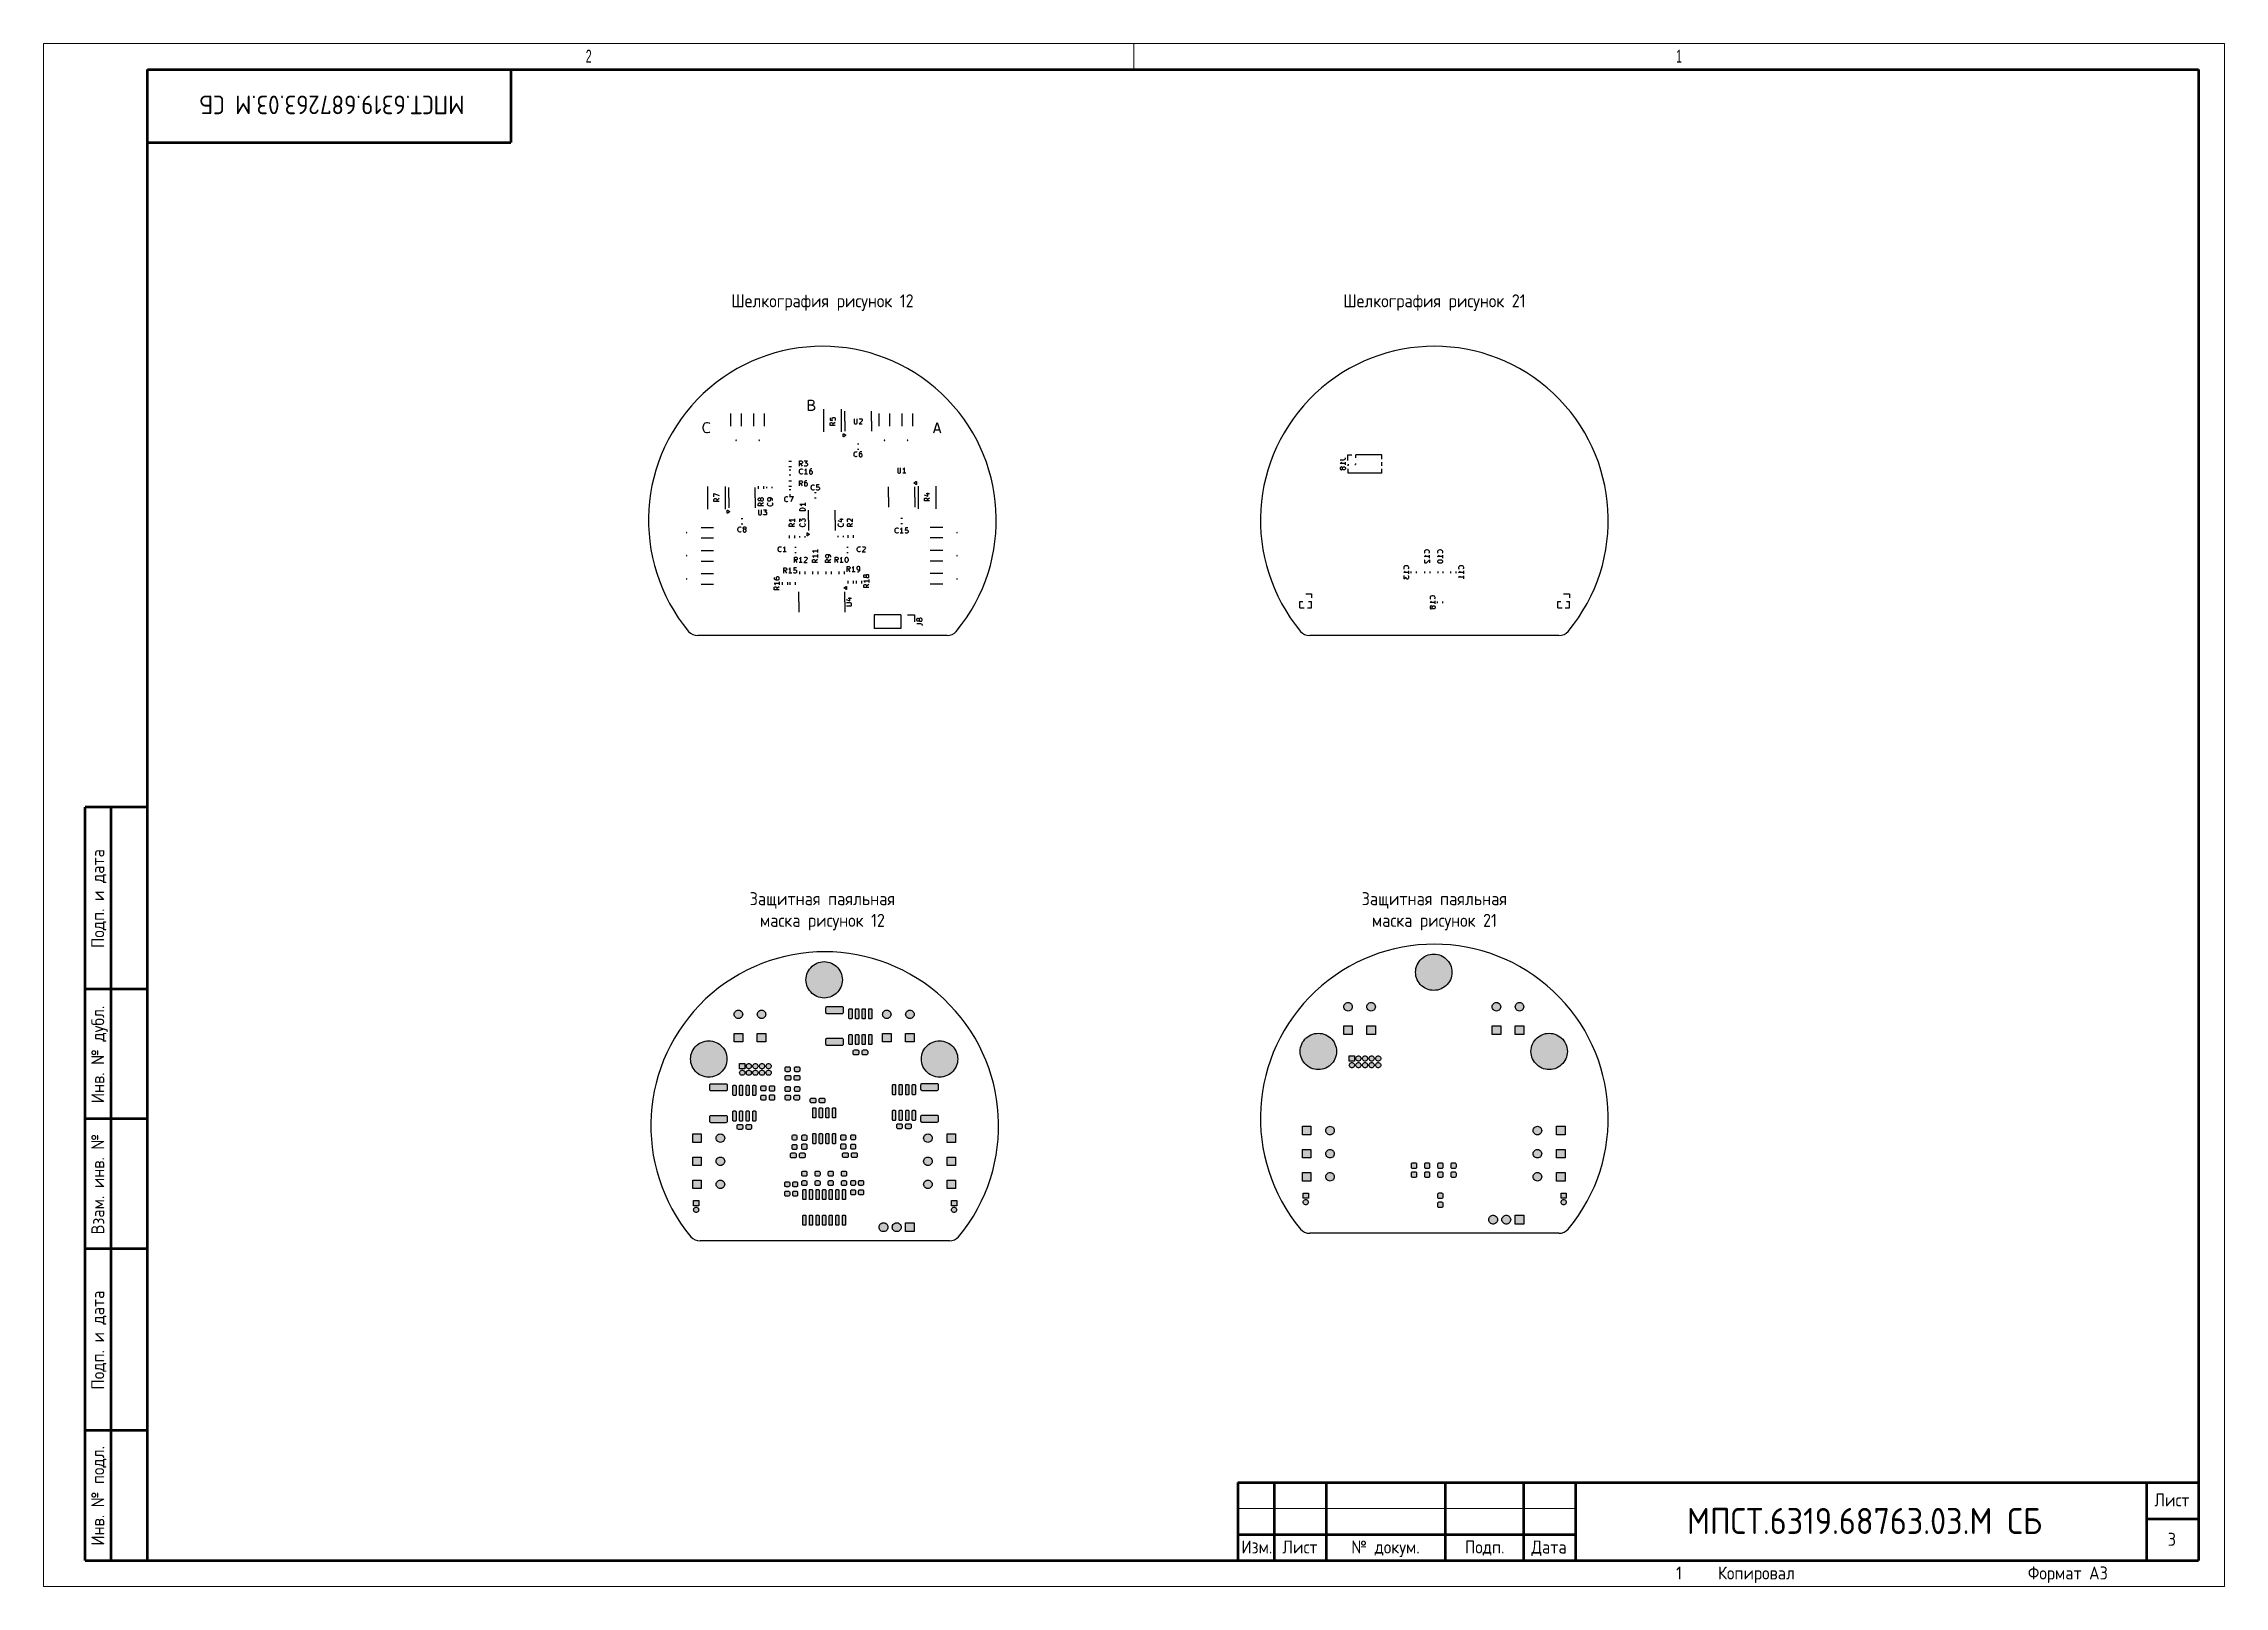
# Model space of a CAD drawing. Header units: inches. Extents: x 10 to 430, y -15 to 282.
import ezdxf

# ---------------------------------------------------------------- set-up
doc = ezdxf.new("R2010")
doc.units = ezdxf.units.IN
doc.header["$MEASUREMENT"] = 0
doc.layers.add('BLACK', color=7, linetype='Continuous')
doc.layers.add('ОСНОВНОЙ', color=7, linetype='Continuous', lineweight=25)
doc.styles.add('SLDTEXTSTYLE3', font='TXT', dxfattribs={"width": 0.605})
doc.styles.add('СПДС', font='isocpeur.ttf', dxfattribs={"width": 0.9})

msp = doc.modelspace()

# ---------------------------------------------------------------- texts
at = {"color": 7, "linetype": 'Continuous', "lineweight": 0, "char_height": 2.5, "attachment_point": 2, "style": 'СПДС'}
for s, insert, rotation in [('{\\H1.42857x;МПСТ.6319.687263.03.М СБ}', (65.39, 268.39), 180), ('Подп. и дата', (19.01, 117.37), 90), ('Инв. № дубл.', (19.01, 87.37), 90), ('Взам. инв. №', (19.01, 62.4), 90), ('Подп. и дата', (19.01, 32.37), 90), ('Инв. № подл.', (19.01, 2.4), 90)]:
    msp.add_mtext(s, dxfattribs=dict(at, insert=insert, rotation=rotation))
at = {"char_height": 2.5, "attachment_point": 2, "style": 'СПДС'}
for s, insert in [('Шелкография рисунок 12', (159.82, 233.7)), ('Шелкография рисунок 21', (277.68, 233.7)), ('\\pxqc;Защитная паяльная маска рисунок 12', (159.82, 118.6)), ('Защитная паяльная маска рисунок 21', (277.68, 118.6))]:
    msp.add_mtext_dynamic_manual_height_columns(s, width=34.7669, gutter_width=12.5, heights=[0], dxfattribs=dict(at, insert=insert))
at = {"color": 7, "linetype": 'Continuous', "lineweight": 0, "attachment_point": 2, "style": 'СПДС'}
for s, insert, char_height in [('{\\H1.42857x;МПСТ.6319.68763.03.М СБ}', (360.53, 0.05), 3.5), ('Лист', (419.73, 2.85), 2.5), ('Изм.', (243.5, -6.21), 2.5), ('Лист', (251.79, -6.21), 2.5), ('№ докум.', (268.27, -6.21), 2.5), ('Подп.', (287.37, -6.21), 2.5), ('Дата', (299.77, -6.21), 2.5), ('3', (419.73, -4.72), 2.5), ('1', (324.81, -11.21), 2.5), ('Копировал', (339.7, -11.21), 2.5), ('Формат А3', (399.68, -11.21), 2.5)]:
    msp.add_mtext(s, dxfattribs=dict(at, insert=insert, char_height=char_height))
at = {"layer": 'ОСНОВНОЙ', "char_height": 2.5, "attachment_point": 2, "style": 'SLDTEXTSTYLE3'}
for s, insert in [('2', (114.81, 280.79)), ('1', (324.81, 280.79))]:
    msp.add_mtext(s, dxfattribs=dict(at, insert=insert))

# ---------------------------------------------------------------- hatches: boundary and pattern name
h = msp.add_hatch(color=256)
h.dxf.hatch_style = 1
h.paths.add_polyline_path([(136.01, 59.24), (135.01, 59.24), (135.01, 58.24), (136.01, 58.24)])
h.paths.add_polyline_path([(135.98, 57.61), (135.93, 57.74), (135.83, 57.84), (135.71, 57.92), (135.58, 57.96), (135.43, 57.96), (135.3, 57.92), (135.18, 57.84), (135.08, 57.74), (135.03, 57.61), (135.01, 57.47), (135.03, 57.33), (135.08, 57.2), (135.18, 57.09), (135.3, 57.01), (135.43, 56.97), (135.58, 56.97), (135.71, 57.01), (135.83, 57.09), (135.93, 57.2), (135.98, 57.33), (136.01, 57.47)])
h.paths.add_polyline_path([(136.5, 63.18), (134.87, 63.18), (134.87, 61.54), (136.5, 61.54)])
h.paths.add_polyline_path([(140.92, 62.01), (140.98, 62.18), (141, 62.36), (140.98, 62.54), (140.92, 62.72), (140.82, 62.87), (140.69, 63), (140.54, 63.1), (140.37, 63.16), (140.18, 63.18), (140, 63.16), (139.83, 63.1), (139.67, 63), (139.54, 62.87), (139.45, 62.72), (139.39, 62.54), (139.37, 62.36), (139.39, 62.18), (139.45, 62.01), (139.54, 61.85), (139.67, 61.72), (139.83, 61.63), (140, 61.57), (140.18, 61.54), (140.37, 61.57), (140.54, 61.63), (140.69, 61.72), (140.82, 61.85)])
h.paths.add_polyline_path([(140.92, 66.45), (140.98, 66.63), (141, 66.81), (140.98, 66.99), (140.92, 67.16), (140.82, 67.32), (140.69, 67.45), (140.54, 67.54), (140.37, 67.6), (140.18, 67.62), (140, 67.6), (139.83, 67.54), (139.67, 67.45), (139.54, 67.32), (139.45, 67.16), (139.39, 66.99), (139.37, 66.81), (139.39, 66.63), (139.45, 66.45), (139.54, 66.3), (139.67, 66.17), (139.83, 66.07), (140, 66.01), (140.18, 65.99), (140.37, 66.01), (140.54, 66.07), (140.69, 66.17), (140.82, 66.3)])
h.paths.add_polyline_path([(136.5, 67.62), (134.87, 67.62), (134.87, 65.99), (136.5, 65.99)])
h.paths.add_polyline_path([(136.5, 72.07), (134.87, 72.07), (134.87, 70.43), (136.5, 70.43)])
h.paths.add_polyline_path([(140.98, 71.07), (141, 71.25), (140.98, 71.43), (140.92, 71.61), (140.82, 71.76), (140.69, 71.89), (140.54, 71.99), (140.37, 72.05), (140.18, 72.07), (140, 72.05), (139.83, 71.99), (139.67, 71.89), (139.54, 71.76), (139.45, 71.61), (139.39, 71.43), (139.37, 71.25), (139.39, 71.07), (139.45, 70.9), (139.54, 70.74), (139.67, 70.61), (139.83, 70.52), (140, 70.46), (140.18, 70.43), (140.37, 70.46), (140.54, 70.52), (140.69, 70.61), (140.82, 70.74), (140.92, 70.9)])
h.paths.add_polyline_path([(141.5, 74.48), (141.5, 75.38), (141.48, 75.48), (141.42, 75.56), (141.34, 75.61), (141.25, 75.63), (138.4, 75.63), (138.3, 75.61), (138.22, 75.56), (138.17, 75.48), (138.15, 75.38), (138.15, 74.48), (138.17, 74.39), (138.22, 74.31), (138.3, 74.25), (138.4, 74.23), (141.25, 74.23), (141.34, 74.25), (141.42, 74.31), (141.48, 74.39)])
h.paths.add_polyline_path([(141.36, 85.76), (141.41, 86.13), (141.43, 86.49), (141.41, 86.86), (141.36, 87.22), (141.26, 87.57), (141.13, 87.92), (140.96, 88.24), (140.76, 88.55), (140.53, 88.83), (140.28, 89.09), (139.99, 89.32), (139.68, 89.52), (139.36, 89.69), (139.01, 89.82), (138.66, 89.92), (138.3, 89.97), (137.93, 89.99), (137.57, 89.97), (137.21, 89.92), (136.85, 89.82), (136.51, 89.69), (136.18, 89.52), (135.88, 89.32), (135.59, 89.09), (135.33, 88.83), (135.1, 88.55), (134.9, 88.24), (134.74, 87.92), (134.6, 87.57), (134.51, 87.22), (134.45, 86.86), (134.43, 86.49), (134.45, 86.13), (134.51, 85.76), (134.6, 85.41), (134.74, 85.07), (134.9, 84.74), (135.1, 84.44), (135.33, 84.15), (135.59, 83.89), (135.88, 83.66), (136.18, 83.46), (136.51, 83.29), (136.85, 83.16), (137.21, 83.07), (137.57, 83.01), (137.93, 82.99), (138.3, 83.01), (138.66, 83.07), (139.01, 83.16), (139.36, 83.29), (139.68, 83.46), (139.99, 83.66), (140.28, 83.89), (140.53, 84.15), (140.76, 84.44), (140.96, 84.74), (141.13, 85.07), (141.26, 85.41)])
h.paths.add_polyline_path([(141.5, 81.48), (141.48, 81.58), (141.42, 81.66), (141.34, 81.71), (141.25, 81.73), (138.4, 81.73), (138.3, 81.71), (138.22, 81.66), (138.17, 81.58), (138.15, 81.48), (138.15, 80.58), (138.17, 80.49), (138.22, 80.41), (138.3, 80.35), (138.4, 80.33), (141.25, 80.33), (141.34, 80.35), (141.42, 80.41), (141.48, 80.49), (141.5, 80.58)])
h.paths.add_polyline_path([(144.47, 73.65), (144.45, 73.74), (144.4, 73.82), (144.32, 73.87), (144.23, 73.89), (143.63, 73.89), (143.54, 73.87), (143.46, 73.82), (143.41, 73.74), (143.39, 73.65), (143.39, 73.17), (143.41, 73.08), (143.46, 73.01), (143.54, 72.95), (143.63, 72.94), (144.23, 72.94), (144.32, 72.95), (144.4, 73.01), (144.45, 73.08), (144.47, 73.17)])
h.paths.add_polyline_path([(146.19, 73.65), (146.17, 73.74), (146.12, 73.82), (146.04, 73.87), (145.95, 73.89), (145.35, 73.89), (145.26, 73.87), (145.19, 73.82), (145.13, 73.74), (145.12, 73.65), (145.12, 73.17), (145.13, 73.08), (145.19, 73.01), (145.26, 72.95), (145.35, 72.94), (145.95, 72.94), (146.04, 72.95), (146.12, 73.01), (146.17, 73.08), (146.19, 73.17)])
h.paths.add_polyline_path([(147, 76.33), (146.98, 76.39), (146.95, 76.44), (146.9, 76.47), (146.85, 76.48), (146.55, 76.48), (146.49, 76.47), (146.44, 76.44), (146.41, 76.39), (146.4, 76.33), (146.4, 74.68), (146.41, 74.63), (146.44, 74.58), (146.49, 74.54), (146.55, 74.53), (146.85, 74.53), (146.9, 74.54), (146.95, 74.58), (146.98, 74.63), (147, 74.68)])
h.paths.add_polyline_path([(145.73, 76.33), (145.71, 76.39), (145.68, 76.44), (145.63, 76.47), (145.58, 76.48), (145.28, 76.48), (145.22, 76.47), (145.17, 76.44), (145.14, 76.39), (145.13, 76.33), (145.13, 74.68), (145.14, 74.63), (145.17, 74.58), (145.22, 74.54), (145.28, 74.53), (145.58, 74.53), (145.63, 74.54), (145.68, 74.58), (145.71, 74.63), (145.73, 74.68)])
h.paths.add_polyline_path([(144.46, 76.33), (144.44, 76.39), (144.41, 76.44), (144.36, 76.47), (144.31, 76.48), (144.01, 76.48), (143.95, 76.47), (143.9, 76.44), (143.87, 76.39), (143.86, 76.33), (143.86, 74.68), (143.87, 74.63), (143.9, 74.58), (143.95, 74.54), (144.01, 74.53), (144.31, 74.53), (144.36, 74.54), (144.41, 74.58), (144.44, 74.63), (144.46, 74.68)])
h.paths.add_polyline_path([(143.19, 76.33), (143.17, 76.39), (143.14, 76.44), (143.09, 76.47), (143.04, 76.48), (142.74, 76.48), (142.68, 76.47), (142.63, 76.44), (142.6, 76.39), (142.59, 76.33), (142.59, 74.68), (142.6, 74.63), (142.63, 74.58), (142.68, 74.54), (142.74, 74.53), (143.04, 74.53), (143.09, 74.54), (143.14, 74.58), (143.17, 74.63), (143.19, 74.68)])
h.paths.add_polyline_path([(143.19, 81.28), (143.17, 81.34), (143.14, 81.39), (143.09, 81.42), (143.04, 81.43), (142.74, 81.43), (142.68, 81.42), (142.63, 81.39), (142.6, 81.34), (142.59, 81.28), (142.59, 79.63), (142.6, 79.58), (142.63, 79.53), (142.68, 79.49), (142.74, 79.48), (143.04, 79.48), (143.09, 79.49), (143.14, 79.53), (143.17, 79.58), (143.19, 79.63)])
h.paths.add_polyline_path([(144.46, 81.28), (144.44, 81.34), (144.41, 81.39), (144.36, 81.42), (144.31, 81.43), (144.01, 81.43), (143.95, 81.42), (143.9, 81.39), (143.87, 81.34), (143.86, 81.28), (143.86, 79.63), (143.87, 79.58), (143.9, 79.53), (143.95, 79.49), (144.01, 79.48), (144.31, 79.48), (144.36, 79.49), (144.41, 79.53), (144.44, 79.58), (144.46, 79.63)])
h.paths.add_polyline_path([(145.73, 81.28), (145.71, 81.34), (145.68, 81.39), (145.63, 81.42), (145.58, 81.43), (145.28, 81.43), (145.22, 81.42), (145.17, 81.39), (145.14, 81.34), (145.13, 81.28), (145.13, 79.63), (145.14, 79.58), (145.17, 79.53), (145.22, 79.49), (145.28, 79.48), (145.58, 79.48), (145.63, 79.49), (145.68, 79.53), (145.71, 79.58), (145.73, 79.63)])
h.paths.add_polyline_path([(147, 81.28), (146.98, 81.34), (146.95, 81.39), (146.9, 81.42), (146.85, 81.43), (146.55, 81.43), (146.49, 81.42), (146.44, 81.39), (146.41, 81.34), (146.4, 81.28), (146.4, 79.63), (146.41, 79.58), (146.44, 79.53), (146.49, 79.49), (146.55, 79.48), (146.85, 79.48), (146.9, 79.49), (146.95, 79.53), (146.98, 79.58), (147, 79.63)])
h.paths.add_polyline_path([(148.93, 81.11), (148.92, 81.2), (148.86, 81.28), (148.79, 81.33), (148.7, 81.35), (148.22, 81.35), (148.13, 81.33), (148.05, 81.28), (148, 81.2), (147.98, 81.11), (147.98, 80.61), (148, 80.52), (148.05, 80.44), (148.13, 80.39), (148.22, 80.37), (148.7, 80.37), (148.79, 80.39), (148.86, 80.44), (148.92, 80.52), (148.93, 80.61)])
h.paths.add_polyline_path([(148.93, 79.28), (148.92, 79.37), (148.86, 79.45), (148.79, 79.5), (148.7, 79.52), (148.22, 79.52), (148.13, 79.5), (148.05, 79.45), (148, 79.37), (147.98, 79.28), (147.98, 78.78), (148, 78.69), (148.05, 78.62), (148.13, 78.56), (148.22, 78.55), (148.7, 78.55), (148.79, 78.56), (148.86, 78.62), (148.92, 78.69), (148.93, 78.78)])
h.paths.add_polyline_path([(150.59, 79.38), (150.57, 79.47), (150.52, 79.55), (150.44, 79.6), (150.35, 79.62), (149.87, 79.62), (149.78, 79.6), (149.7, 79.55), (149.65, 79.47), (149.64, 79.38), (149.64, 78.78), (149.65, 78.69), (149.7, 78.62), (149.78, 78.56), (149.87, 78.55), (150.35, 78.55), (150.44, 78.56), (150.52, 78.62), (150.57, 78.69), (150.59, 78.78)])
h.paths.add_polyline_path([(150.59, 81.11), (150.57, 81.2), (150.52, 81.28), (150.44, 81.33), (150.35, 81.35), (149.87, 81.35), (149.78, 81.33), (149.7, 81.28), (149.65, 81.2), (149.64, 81.11), (149.64, 80.51), (149.65, 80.42), (149.7, 80.34), (149.78, 80.29), (149.87, 80.27), (150.35, 80.27), (150.44, 80.29), (150.52, 80.34), (150.57, 80.42), (150.59, 80.51)])
h.paths.add_polyline_path([(153.62, 80.95), (153.6, 81.04), (153.55, 81.11), (153.48, 81.16), (153.38, 81.18), (152.88, 81.18), (152.79, 81.16), (152.72, 81.11), (152.67, 81.04), (152.65, 80.95), (152.65, 80.47), (152.67, 80.38), (152.72, 80.3), (152.79, 80.25), (152.88, 80.23), (153.38, 80.23), (153.48, 80.25), (153.55, 80.3), (153.6, 80.38), (153.62, 80.47)])
h.paths.add_polyline_path([(153.7, 78.82), (153.7, 79.29), (153.68, 79.39), (153.63, 79.46), (153.55, 79.51), (153.46, 79.53), (152.86, 79.53), (152.77, 79.51), (152.69, 79.46), (152.64, 79.39), (152.62, 79.29), (152.62, 78.82), (152.64, 78.73), (152.69, 78.65), (152.77, 78.6), (152.86, 78.58), (153.46, 78.58), (153.55, 78.6), (153.63, 78.65), (153.68, 78.73)])
h.paths.add_polyline_path([(155.42, 79.29), (155.41, 79.39), (155.35, 79.46), (155.28, 79.51), (155.19, 79.53), (154.59, 79.53), (154.5, 79.51), (154.42, 79.46), (154.37, 79.39), (154.35, 79.29), (154.35, 78.82), (154.37, 78.73), (154.42, 78.65), (154.5, 78.6), (154.59, 78.58), (155.19, 78.58), (155.28, 78.6), (155.35, 78.65), (155.41, 78.73), (155.42, 78.82)])
h.paths.add_polyline_path([(155.45, 80.95), (155.43, 81.04), (155.38, 81.11), (155.3, 81.16), (155.21, 81.18), (154.71, 81.18), (154.62, 81.16), (154.54, 81.11), (154.49, 81.04), (154.47, 80.95), (154.47, 80.47), (154.49, 80.38), (154.54, 80.3), (154.62, 80.25), (154.71, 80.23), (155.21, 80.23), (155.3, 80.25), (155.38, 80.3), (155.43, 80.38), (155.45, 80.47)])
h.paths.add_polyline_path([(155.45, 83.1), (155.43, 83.2), (155.38, 83.27), (155.3, 83.32), (155.21, 83.34), (154.61, 83.34), (154.52, 83.32), (154.44, 83.27), (154.39, 83.2), (154.37, 83.1), (154.37, 82.63), (154.39, 82.54), (154.44, 82.46), (154.52, 82.41), (154.61, 82.39), (155.21, 82.39), (155.3, 82.41), (155.38, 82.46), (155.43, 82.54), (155.45, 82.63)])
h.paths.add_polyline_path([(155.43, 84.19), (155.45, 84.28), (155.45, 84.76), (155.43, 84.85), (155.38, 84.92), (155.3, 84.97), (155.21, 84.99), (154.71, 84.99), (154.62, 84.97), (154.54, 84.92), (154.49, 84.85), (154.47, 84.76), (154.47, 84.28), (154.49, 84.19), (154.54, 84.11), (154.62, 84.06), (154.71, 84.04), (155.21, 84.04), (155.3, 84.06), (155.38, 84.11)])
h.paths.add_polyline_path([(153.62, 84.28), (153.62, 84.76), (153.6, 84.85), (153.55, 84.92), (153.48, 84.97), (153.38, 84.99), (152.88, 84.99), (152.79, 84.97), (152.72, 84.92), (152.67, 84.85), (152.65, 84.76), (152.65, 84.28), (152.67, 84.19), (152.72, 84.11), (152.79, 84.06), (152.88, 84.04), (153.38, 84.04), (153.48, 84.06), (153.55, 84.11), (153.6, 84.19)])
h.paths.add_polyline_path([(153.72, 83.1), (153.7, 83.2), (153.65, 83.27), (153.58, 83.32), (153.48, 83.34), (152.88, 83.34), (152.79, 83.32), (152.72, 83.27), (152.67, 83.2), (152.65, 83.1), (152.65, 82.63), (152.67, 82.54), (152.72, 82.46), (152.79, 82.41), (152.88, 82.39), (153.48, 82.39), (153.58, 82.41), (153.65, 82.46), (153.7, 82.54), (153.72, 82.63)])
h.paths.add_polyline_path([(149.96, 83.85), (149.94, 83.99), (149.88, 84.12), (149.79, 84.22), (149.67, 84.3), (149.53, 84.34), (149.39, 84.34), (149.25, 84.3), (149.13, 84.22), (149.04, 84.12), (148.98, 83.99), (148.96, 83.85), (148.98, 83.7), (149.04, 83.58), (149.13, 83.47), (149.25, 83.39), (149.39, 83.35), (149.53, 83.35), (149.67, 83.39), (149.79, 83.47), (149.88, 83.58), (149.94, 83.7)])
h.paths.add_polyline_path([(149.94, 84.97), (149.96, 85.12), (149.94, 85.26), (149.88, 85.39), (149.79, 85.49), (149.67, 85.57), (149.53, 85.61), (149.39, 85.61), (149.25, 85.57), (149.13, 85.49), (149.04, 85.39), (148.98, 85.26), (148.96, 85.12), (148.98, 84.97), (149.04, 84.85), (149.13, 84.74), (149.25, 84.66), (149.39, 84.62), (149.53, 84.62), (149.67, 84.66), (149.79, 84.74), (149.88, 84.85)])
h.paths.add_polyline_path([(148.69, 85.12), (148.67, 85.26), (148.61, 85.39), (148.52, 85.49), (148.4, 85.57), (148.26, 85.61), (148.12, 85.61), (147.98, 85.57), (147.86, 85.49), (147.77, 85.39), (147.71, 85.26), (147.69, 85.12), (147.71, 84.97), (147.77, 84.85), (147.86, 84.74), (147.98, 84.66), (148.12, 84.62), (148.26, 84.62), (148.4, 84.66), (148.52, 84.74), (148.61, 84.85), (148.67, 84.97)])
h.paths.add_polyline_path([(148.69, 83.85), (148.67, 83.99), (148.61, 84.12), (148.52, 84.22), (148.4, 84.3), (148.26, 84.34), (148.12, 84.34), (147.98, 84.3), (147.86, 84.22), (147.77, 84.12), (147.71, 83.99), (147.69, 83.85), (147.71, 83.7), (147.77, 83.58), (147.86, 83.47), (147.98, 83.39), (148.12, 83.35), (148.26, 83.35), (148.4, 83.39), (148.52, 83.47), (148.61, 83.58), (148.67, 83.7)])
h.paths.add_polyline_path([(147.4, 83.7), (147.42, 83.85), (147.4, 83.99), (147.34, 84.12), (147.25, 84.22), (147.13, 84.3), (146.99, 84.34), (146.85, 84.34), (146.71, 84.3), (146.59, 84.22), (146.5, 84.12), (146.44, 83.99), (146.42, 83.85), (146.44, 83.7), (146.5, 83.58), (146.59, 83.47), (146.71, 83.39), (146.85, 83.35), (146.99, 83.35), (147.13, 83.39), (147.25, 83.47), (147.34, 83.58)])
h.paths.add_polyline_path([(147.34, 84.85), (147.4, 84.97), (147.42, 85.12), (147.4, 85.26), (147.34, 85.39), (147.25, 85.49), (147.13, 85.57), (146.99, 85.61), (146.85, 85.61), (146.71, 85.57), (146.59, 85.49), (146.5, 85.39), (146.44, 85.26), (146.42, 85.12), (146.44, 84.97), (146.5, 84.85), (146.59, 84.74), (146.71, 84.66), (146.85, 84.62), (146.99, 84.62), (147.13, 84.66), (147.25, 84.74)])
h.paths.add_polyline_path([(146.13, 84.97), (146.15, 85.12), (146.13, 85.26), (146.07, 85.39), (145.98, 85.49), (145.86, 85.57), (145.72, 85.61), (145.58, 85.61), (145.44, 85.57), (145.32, 85.49), (145.23, 85.39), (145.17, 85.26), (145.15, 85.12), (145.17, 84.97), (145.23, 84.85), (145.32, 84.74), (145.44, 84.66), (145.58, 84.62), (145.72, 84.62), (145.86, 84.66), (145.98, 84.74), (146.07, 84.85)])
h.paths.add_polyline_path([(146.15, 83.85), (146.13, 83.99), (146.07, 84.12), (145.98, 84.22), (145.86, 84.3), (145.72, 84.34), (145.58, 84.34), (145.44, 84.3), (145.32, 84.22), (145.23, 84.12), (145.17, 83.99), (145.15, 83.85), (145.17, 83.7), (145.23, 83.58), (145.32, 83.47), (145.44, 83.39), (145.58, 83.35), (145.72, 83.35), (145.86, 83.39), (145.98, 83.47), (146.07, 83.58), (146.13, 83.7)])
h.paths.add_polyline_path([(144.88, 83.85), (144.86, 83.99), (144.8, 84.12), (144.71, 84.22), (144.59, 84.3), (144.45, 84.34), (144.31, 84.34), (144.17, 84.3), (144.05, 84.22), (143.96, 84.12), (143.9, 83.99), (143.88, 83.85), (143.9, 83.7), (143.96, 83.58), (144.05, 83.47), (144.17, 83.39), (144.31, 83.35), (144.45, 83.35), (144.59, 83.39), (144.71, 83.47), (144.8, 83.58), (144.86, 83.7)])
h.paths.add_polyline_path([(144.88, 85.62), (143.88, 85.62), (143.88, 84.62), (144.88, 84.62)])
h.paths.add_polyline_path([(158.56, 78.73), (158.55, 78.82), (158.49, 78.9), (158.42, 78.95), (158.33, 78.97), (157.73, 78.97), (157.63, 78.95), (157.56, 78.9), (157.51, 78.82), (157.49, 78.73), (157.49, 78.25), (157.51, 78.16), (157.56, 78.09), (157.63, 78.03), (157.73, 78.02), (158.33, 78.02), (158.42, 78.03), (158.49, 78.09), (158.55, 78.16), (158.56, 78.25)])
h.paths.add_polyline_path([(160.29, 78.73), (160.27, 78.82), (160.22, 78.9), (160.14, 78.95), (160.05, 78.97), (159.45, 78.97), (159.36, 78.95), (159.28, 78.9), (159.23, 78.82), (159.21, 78.73), (159.21, 78.25), (159.23, 78.16), (159.28, 78.09), (159.36, 78.03), (159.45, 78.02), (160.05, 78.02), (160.14, 78.03), (160.22, 78.09), (160.27, 78.16), (160.29, 78.25)])
h.paths.add_polyline_path([(158.55, 76.94), (158.54, 77), (158.51, 77.05), (158.46, 77.08), (158.4, 77.09), (158.1, 77.09), (158.05, 77.08), (158, 77.05), (157.96, 77), (157.95, 76.94), (157.95, 75.29), (157.96, 75.23), (158, 75.18), (158.05, 75.15), (158.1, 75.14), (158.4, 75.14), (158.46, 75.15), (158.51, 75.18), (158.54, 75.23), (158.55, 75.29)])
h.paths.add_polyline_path([(159.82, 76.94), (159.81, 77), (159.78, 77.05), (159.73, 77.08), (159.67, 77.09), (159.37, 77.09), (159.32, 77.08), (159.27, 77.05), (159.23, 77), (159.22, 76.94), (159.22, 75.29), (159.23, 75.23), (159.27, 75.18), (159.32, 75.15), (159.37, 75.14), (159.67, 75.14), (159.73, 75.15), (159.78, 75.18), (159.81, 75.23), (159.82, 75.29)])
h.paths.add_polyline_path([(161.09, 76.94), (161.08, 77), (161.05, 77.05), (161, 77.08), (160.94, 77.09), (160.64, 77.09), (160.59, 77.08), (160.54, 77.05), (160.5, 77), (160.49, 76.94), (160.49, 75.29), (160.5, 75.23), (160.54, 75.18), (160.59, 75.15), (160.64, 75.14), (160.94, 75.14), (161, 75.15), (161.05, 75.18), (161.08, 75.23), (161.09, 75.29)])
h.paths.add_polyline_path([(162.36, 76.94), (162.35, 77), (162.32, 77.05), (162.27, 77.08), (162.21, 77.09), (161.91, 77.09), (161.86, 77.08), (161.81, 77.05), (161.77, 77), (161.76, 76.94), (161.76, 75.29), (161.77, 75.23), (161.81, 75.18), (161.86, 75.15), (161.91, 75.14), (162.21, 75.14), (162.27, 75.15), (162.32, 75.18), (162.35, 75.23), (162.36, 75.29)])
h.paths.add_polyline_path([(154.92, 71.63), (154.9, 71.72), (154.85, 71.8), (154.77, 71.85), (154.68, 71.87), (154.21, 71.87), (154.11, 71.85), (154.04, 71.8), (153.99, 71.72), (153.97, 71.63), (153.97, 71.13), (153.99, 71.04), (154.04, 70.96), (154.11, 70.91), (154.21, 70.89), (154.68, 70.89), (154.77, 70.91), (154.85, 70.96), (154.9, 71.04), (154.92, 71.13)])
h.paths.add_polyline_path([(154.92, 69.8), (154.9, 69.9), (154.85, 69.97), (154.77, 70.02), (154.68, 70.04), (154.21, 70.04), (154.11, 70.02), (154.04, 69.97), (153.99, 69.9), (153.97, 69.8), (153.97, 69.3), (153.99, 69.21), (154.04, 69.14), (154.11, 69.08), (154.21, 69.07), (154.68, 69.07), (154.77, 69.08), (154.85, 69.14), (154.9, 69.21), (154.92, 69.3)])
h.paths.add_polyline_path([(154.75, 68.16), (154.74, 68.26), (154.68, 68.33), (154.61, 68.38), (154.52, 68.4), (153.92, 68.4), (153.82, 68.38), (153.75, 68.33), (153.7, 68.26), (153.68, 68.16), (153.68, 67.69), (153.7, 67.6), (153.75, 67.52), (153.82, 67.47), (153.92, 67.45), (154.52, 67.45), (154.61, 67.47), (154.68, 67.52), (154.74, 67.6), (154.75, 67.69)])
h.paths.add_polyline_path([(156.48, 68.16), (156.46, 68.26), (156.41, 68.33), (156.33, 68.38), (156.24, 68.4), (155.64, 68.4), (155.55, 68.38), (155.47, 68.33), (155.42, 68.26), (155.4, 68.16), (155.4, 67.69), (155.42, 67.6), (155.47, 67.52), (155.55, 67.47), (155.64, 67.45), (156.24, 67.45), (156.33, 67.47), (156.41, 67.52), (156.46, 67.6), (156.48, 67.69)])
h.paths.add_polyline_path([(156.82, 69.9), (156.81, 70), (156.75, 70.07), (156.68, 70.12), (156.59, 70.14), (156.11, 70.14), (156.02, 70.12), (155.94, 70.07), (155.89, 70), (155.87, 69.9), (155.87, 69.3), (155.89, 69.21), (155.94, 69.14), (156.02, 69.08), (156.11, 69.07), (156.59, 69.07), (156.68, 69.08), (156.75, 69.14), (156.81, 69.21), (156.82, 69.3)])
h.paths.add_polyline_path([(156.82, 71.63), (156.81, 71.72), (156.75, 71.8), (156.68, 71.85), (156.59, 71.87), (156.11, 71.87), (156.02, 71.85), (155.94, 71.8), (155.89, 71.72), (155.87, 71.63), (155.87, 71.03), (155.89, 70.94), (155.94, 70.86), (156.02, 70.81), (156.11, 70.79), (156.59, 70.79), (156.68, 70.81), (156.75, 70.86), (156.81, 70.94), (156.82, 71.03)])
h.paths.add_polyline_path([(158.55, 71.99), (158.54, 72.05), (158.51, 72.1), (158.46, 72.13), (158.4, 72.14), (158.1, 72.14), (158.05, 72.13), (158, 72.1), (157.96, 72.05), (157.95, 71.99), (157.95, 70.34), (157.96, 70.28), (158, 70.23), (158.05, 70.2), (158.1, 70.19), (158.4, 70.19), (158.46, 70.2), (158.51, 70.23), (158.54, 70.28), (158.55, 70.34)])
h.paths.add_polyline_path([(159.82, 71.99), (159.81, 72.05), (159.78, 72.1), (159.73, 72.13), (159.67, 72.14), (159.37, 72.14), (159.32, 72.13), (159.27, 72.1), (159.23, 72.05), (159.22, 71.99), (159.22, 70.34), (159.23, 70.28), (159.27, 70.23), (159.32, 70.2), (159.37, 70.19), (159.67, 70.19), (159.73, 70.2), (159.78, 70.23), (159.81, 70.28), (159.82, 70.34)])
h.paths.add_polyline_path([(161.09, 71.99), (161.08, 72.05), (161.05, 72.1), (161, 72.13), (160.94, 72.14), (160.64, 72.14), (160.59, 72.13), (160.54, 72.1), (160.5, 72.05), (160.49, 71.99), (160.49, 70.34), (160.5, 70.28), (160.54, 70.23), (160.59, 70.2), (160.64, 70.19), (160.94, 70.19), (161, 70.2), (161.05, 70.23), (161.08, 70.28), (161.09, 70.34)])
h.paths.add_polyline_path([(162.36, 71.99), (162.35, 72.05), (162.32, 72.1), (162.27, 72.13), (162.21, 72.14), (161.91, 72.14), (161.86, 72.13), (161.81, 72.1), (161.77, 72.05), (161.76, 71.99), (161.76, 70.34), (161.77, 70.28), (161.81, 70.23), (161.86, 70.2), (161.91, 70.19), (162.21, 70.19), (162.27, 70.2), (162.32, 70.23), (162.35, 70.28), (162.36, 70.34)])
h.paths.add_polyline_path([(164.32, 71.68), (164.3, 71.77), (164.25, 71.85), (164.17, 71.9), (164.08, 71.92), (163.6, 71.92), (163.51, 71.9), (163.44, 71.85), (163.38, 71.77), (163.37, 71.68), (163.37, 71.08), (163.38, 70.99), (163.44, 70.91), (163.51, 70.86), (163.6, 70.84), (164.08, 70.84), (164.17, 70.86), (164.25, 70.91), (164.3, 70.99), (164.32, 71.08)])
h.paths.add_polyline_path([(166.22, 71.68), (166.2, 71.77), (166.15, 71.85), (166.07, 71.9), (165.98, 71.92), (165.51, 71.92), (165.42, 71.9), (165.34, 71.85), (165.29, 71.77), (165.27, 71.68), (165.27, 71.18), (165.29, 71.09), (165.34, 71.01), (165.42, 70.96), (165.51, 70.94), (165.98, 70.94), (166.07, 70.96), (166.15, 71.01), (166.2, 71.09), (166.22, 71.18)])
h.paths.add_polyline_path([(166.22, 69.85), (166.2, 69.95), (166.15, 70.02), (166.07, 70.07), (165.98, 70.09), (165.51, 70.09), (165.42, 70.07), (165.34, 70.02), (165.29, 69.95), (165.27, 69.85), (165.27, 69.35), (165.29, 69.26), (165.34, 69.19), (165.42, 69.13), (165.51, 69.12), (165.98, 69.12), (166.07, 69.13), (166.15, 69.19), (166.2, 69.26), (166.22, 69.35)])
h.paths.add_polyline_path([(164.32, 69.95), (164.3, 70.05), (164.25, 70.12), (164.17, 70.17), (164.08, 70.19), (163.6, 70.19), (163.51, 70.17), (163.44, 70.12), (163.38, 70.05), (163.37, 69.95), (163.37, 69.35), (163.38, 69.26), (163.44, 69.19), (163.51, 69.13), (163.6, 69.12), (164.08, 69.12), (164.17, 69.13), (164.25, 69.19), (164.3, 69.26), (164.32, 69.35)])
h.paths.add_polyline_path([(164.79, 68.21), (164.77, 68.31), (164.72, 68.38), (164.64, 68.43), (164.55, 68.45), (163.95, 68.45), (163.86, 68.43), (163.78, 68.38), (163.73, 68.31), (163.71, 68.21), (163.71, 67.74), (163.73, 67.65), (163.78, 67.57), (163.86, 67.52), (163.95, 67.5), (164.55, 67.5), (164.64, 67.52), (164.72, 67.57), (164.77, 67.65), (164.79, 67.74)])
h.paths.add_polyline_path([(166.51, 68.21), (166.49, 68.31), (166.44, 68.38), (166.36, 68.43), (166.27, 68.45), (165.67, 68.45), (165.58, 68.43), (165.51, 68.38), (165.45, 68.31), (165.44, 68.21), (165.44, 67.74), (165.45, 67.65), (165.51, 67.57), (165.58, 67.52), (165.67, 67.5), (166.27, 67.5), (166.36, 67.52), (166.44, 67.57), (166.49, 67.65), (166.51, 67.74)])
h.paths.add_polyline_path([(153.52, 62.64), (153.5, 62.73), (153.45, 62.8), (153.37, 62.86), (153.28, 62.87), (152.81, 62.87), (152.72, 62.86), (152.64, 62.8), (152.59, 62.73), (152.57, 62.64), (152.57, 62.14), (152.59, 62.04), (152.64, 61.97), (152.72, 61.92), (152.81, 61.9), (153.28, 61.9), (153.37, 61.92), (153.45, 61.97), (153.5, 62.04), (153.52, 62.14)])
h.paths.add_polyline_path([(153.52, 60.81), (153.5, 60.9), (153.45, 60.98), (153.37, 61.03), (153.28, 61.05), (152.81, 61.05), (152.72, 61.03), (152.64, 60.98), (152.59, 60.9), (152.57, 60.81), (152.57, 60.31), (152.59, 60.22), (152.64, 60.14), (152.72, 60.09), (152.81, 60.07), (153.28, 60.07), (153.37, 60.09), (153.45, 60.14), (153.5, 60.22), (153.52, 60.31)])
h.paths.add_polyline_path([(155.05, 60.81), (155.03, 60.9), (154.98, 60.98), (154.9, 61.03), (154.81, 61.05), (154.33, 61.05), (154.24, 61.03), (154.16, 60.98), (154.11, 60.9), (154.1, 60.81), (154.1, 60.31), (154.11, 60.22), (154.16, 60.14), (154.24, 60.09), (154.33, 60.07), (154.81, 60.07), (154.9, 60.09), (154.98, 60.14), (155.03, 60.22), (155.05, 60.31)])
h.paths.add_polyline_path([(155.05, 62.64), (155.03, 62.73), (154.98, 62.8), (154.9, 62.86), (154.81, 62.87), (154.33, 62.87), (154.24, 62.86), (154.16, 62.8), (154.11, 62.73), (154.1, 62.64), (154.1, 62.14), (154.11, 62.04), (154.16, 61.97), (154.24, 61.92), (154.33, 61.9), (154.81, 61.9), (154.9, 61.92), (154.98, 61.97), (155.03, 62.04), (155.05, 62.14)])
h.paths.add_polyline_path([(156.82, 62.84), (156.81, 62.93), (156.75, 63.01), (156.68, 63.06), (156.59, 63.08), (156.11, 63.08), (156.02, 63.06), (155.94, 63.01), (155.89, 62.93), (155.87, 62.84), (155.87, 62.34), (155.89, 62.25), (155.94, 62.17), (156.02, 62.12), (156.11, 62.11), (156.59, 62.11), (156.68, 62.12), (156.75, 62.17), (156.81, 62.25), (156.82, 62.34)])
h.paths.add_polyline_path([(156.82, 64.67), (156.81, 64.76), (156.75, 64.84), (156.68, 64.89), (156.59, 64.91), (156.11, 64.91), (156.02, 64.89), (155.94, 64.84), (155.89, 64.76), (155.87, 64.67), (155.87, 64.17), (155.89, 64.08), (155.94, 64), (156.02, 63.95), (156.11, 63.93), (156.59, 63.93), (156.68, 63.95), (156.75, 64), (156.81, 64.08), (156.82, 64.17)])
h.paths.add_polyline_path([(159.36, 64.17), (159.36, 64.67), (159.35, 64.76), (159.29, 64.84), (159.22, 64.89), (159.13, 64.91), (158.65, 64.91), (158.56, 64.89), (158.48, 64.84), (158.43, 64.76), (158.41, 64.67), (158.41, 64.17), (158.43, 64.08), (158.48, 64), (158.56, 63.95), (158.65, 63.93), (159.13, 63.93), (159.22, 63.95), (159.29, 64), (159.35, 64.08)])
h.paths.add_polyline_path([(159.36, 62.84), (159.35, 62.93), (159.29, 63.01), (159.22, 63.06), (159.13, 63.08), (158.65, 63.08), (158.56, 63.06), (158.48, 63.01), (158.43, 62.93), (158.41, 62.84), (158.41, 62.34), (158.43, 62.25), (158.48, 62.17), (158.56, 62.12), (158.65, 62.11), (159.13, 62.11), (159.22, 62.12), (159.29, 62.17), (159.35, 62.25), (159.36, 62.34)])
h.paths.add_polyline_path([(161.9, 62.84), (161.89, 62.93), (161.83, 63.01), (161.76, 63.06), (161.67, 63.08), (161.19, 63.08), (161.1, 63.06), (161.02, 63.01), (160.97, 62.93), (160.95, 62.84), (160.95, 62.34), (160.97, 62.25), (161.02, 62.17), (161.1, 62.12), (161.19, 62.11), (161.67, 62.11), (161.76, 62.12), (161.83, 62.17), (161.89, 62.25), (161.9, 62.34)])
h.paths.add_polyline_path([(161.9, 64.17), (161.9, 64.67), (161.89, 64.76), (161.83, 64.84), (161.76, 64.89), (161.67, 64.91), (161.19, 64.91), (161.1, 64.89), (161.02, 64.84), (160.97, 64.76), (160.95, 64.67), (160.95, 64.17), (160.97, 64.08), (161.02, 64), (161.1, 63.95), (161.19, 63.93), (161.67, 63.93), (161.76, 63.95), (161.83, 64), (161.89, 64.08)])
h.paths.add_polyline_path([(164.44, 64.67), (164.43, 64.76), (164.37, 64.84), (164.3, 64.89), (164.21, 64.91), (163.73, 64.91), (163.64, 64.89), (163.56, 64.84), (163.51, 64.76), (163.49, 64.67), (163.49, 64.17), (163.51, 64.08), (163.56, 64), (163.64, 63.95), (163.73, 63.93), (164.21, 63.93), (164.3, 63.95), (164.37, 64), (164.43, 64.08), (164.44, 64.17)])
h.paths.add_polyline_path([(164.44, 62.84), (164.43, 62.93), (164.37, 63.01), (164.3, 63.06), (164.21, 63.08), (163.73, 63.08), (163.64, 63.06), (163.56, 63.01), (163.51, 62.93), (163.49, 62.84), (163.49, 62.34), (163.51, 62.25), (163.56, 62.17), (163.64, 62.12), (163.73, 62.11), (164.21, 62.11), (164.3, 62.12), (164.37, 62.17), (164.43, 62.25), (164.44, 62.34)])
h.paths.add_polyline_path([(166.22, 62.89), (166.2, 62.98), (166.15, 63.06), (166.07, 63.11), (165.98, 63.13), (165.51, 63.13), (165.42, 63.11), (165.34, 63.06), (165.29, 62.98), (165.27, 62.89), (165.27, 62.39), (165.29, 62.3), (165.34, 62.22), (165.42, 62.17), (165.51, 62.15), (165.98, 62.15), (166.07, 62.17), (166.15, 62.22), (166.2, 62.3), (166.22, 62.39)])
h.paths.add_polyline_path([(167.75, 62.89), (167.73, 62.98), (167.68, 63.06), (167.6, 63.11), (167.51, 63.13), (167.03, 63.13), (166.94, 63.11), (166.86, 63.06), (166.81, 62.98), (166.8, 62.89), (166.8, 62.39), (166.81, 62.3), (166.86, 62.22), (166.94, 62.17), (167.03, 62.15), (167.51, 62.15), (167.6, 62.17), (167.68, 62.22), (167.73, 62.3), (167.75, 62.39)])
h.paths.add_polyline_path([(167.75, 61.06), (167.73, 61.16), (167.68, 61.23), (167.6, 61.28), (167.51, 61.3), (167.03, 61.3), (166.94, 61.28), (166.86, 61.23), (166.81, 61.16), (166.8, 61.06), (166.8, 60.56), (166.81, 60.47), (166.86, 60.4), (166.94, 60.35), (167.03, 60.33), (167.51, 60.33), (167.6, 60.35), (167.68, 60.4), (167.73, 60.47), (167.75, 60.56)])
h.paths.add_polyline_path([(166.22, 61.06), (166.2, 61.16), (166.15, 61.23), (166.07, 61.28), (165.98, 61.3), (165.51, 61.3), (165.42, 61.28), (165.34, 61.23), (165.29, 61.16), (165.27, 61.06), (165.27, 60.56), (165.29, 60.47), (165.34, 60.4), (165.42, 60.35), (165.51, 60.33), (165.98, 60.33), (166.07, 60.35), (166.15, 60.4), (166.2, 60.47), (166.22, 60.56)])
h.paths.add_polyline_path([(164.27, 61.22), (164.26, 61.27), (164.22, 61.32), (164.18, 61.36), (164.12, 61.37), (163.82, 61.37), (163.76, 61.36), (163.71, 61.32), (163.68, 61.27), (163.67, 61.22), (163.67, 59.57), (163.68, 59.51), (163.71, 59.46), (163.76, 59.43), (163.82, 59.42), (164.12, 59.42), (164.18, 59.43), (164.22, 59.46), (164.26, 59.51), (164.27, 59.57)])
h.paths.add_polyline_path([(163, 61.22), (162.99, 61.27), (162.95, 61.32), (162.91, 61.36), (162.85, 61.37), (162.55, 61.37), (162.49, 61.36), (162.44, 61.32), (162.41, 61.27), (162.4, 61.22), (162.4, 59.57), (162.41, 59.51), (162.44, 59.46), (162.49, 59.43), (162.55, 59.42), (162.85, 59.42), (162.91, 59.43), (162.95, 59.46), (162.99, 59.51), (163, 59.57)])
h.paths.add_polyline_path([(161.73, 61.22), (161.72, 61.27), (161.68, 61.32), (161.64, 61.36), (161.58, 61.37), (161.28, 61.37), (161.22, 61.36), (161.17, 61.32), (161.14, 61.27), (161.13, 61.22), (161.13, 59.57), (161.14, 59.51), (161.17, 59.46), (161.22, 59.43), (161.28, 59.42), (161.58, 59.42), (161.64, 59.43), (161.68, 59.46), (161.72, 59.51), (161.73, 59.57)])
h.paths.add_polyline_path([(160.46, 61.22), (160.45, 61.27), (160.41, 61.32), (160.37, 61.36), (160.31, 61.37), (160.01, 61.37), (159.95, 61.36), (159.9, 61.32), (159.87, 61.27), (159.86, 61.22), (159.86, 59.57), (159.87, 59.51), (159.9, 59.46), (159.95, 59.43), (160.01, 59.42), (160.31, 59.42), (160.37, 59.43), (160.41, 59.46), (160.45, 59.51), (160.46, 59.57)])
h.paths.add_polyline_path([(159.19, 61.22), (159.18, 61.27), (159.14, 61.32), (159.1, 61.36), (159.04, 61.37), (158.74, 61.37), (158.68, 61.36), (158.63, 61.32), (158.6, 61.27), (158.59, 61.22), (158.59, 59.57), (158.6, 59.51), (158.63, 59.46), (158.68, 59.43), (158.74, 59.42), (159.04, 59.42), (159.1, 59.43), (159.14, 59.46), (159.18, 59.51), (159.19, 59.57)])
h.paths.add_polyline_path([(157.92, 61.22), (157.91, 61.27), (157.87, 61.32), (157.83, 61.36), (157.77, 61.37), (157.47, 61.37), (157.41, 61.36), (157.36, 61.32), (157.33, 61.27), (157.32, 61.22), (157.32, 59.57), (157.33, 59.51), (157.36, 59.46), (157.41, 59.43), (157.47, 59.42), (157.77, 59.42), (157.83, 59.43), (157.87, 59.46), (157.91, 59.51), (157.92, 59.57)])
h.paths.add_polyline_path([(156.65, 61.22), (156.64, 61.27), (156.6, 61.32), (156.56, 61.36), (156.5, 61.37), (156.2, 61.37), (156.14, 61.36), (156.09, 61.32), (156.06, 61.27), (156.05, 61.22), (156.05, 59.57), (156.06, 59.51), (156.09, 59.46), (156.14, 59.43), (156.2, 59.42), (156.5, 59.42), (156.56, 59.43), (156.6, 59.46), (156.64, 59.51), (156.65, 59.57)])
h.paths.add_polyline_path([(156.65, 56.27), (156.64, 56.32), (156.6, 56.37), (156.56, 56.41), (156.5, 56.42), (156.2, 56.42), (156.14, 56.41), (156.09, 56.37), (156.06, 56.32), (156.05, 56.27), (156.05, 54.62), (156.06, 54.56), (156.09, 54.51), (156.14, 54.48), (156.2, 54.47), (156.5, 54.47), (156.56, 54.48), (156.6, 54.51), (156.64, 54.56), (156.65, 54.62)])
h.paths.add_polyline_path([(157.92, 56.27), (157.91, 56.32), (157.87, 56.37), (157.83, 56.41), (157.77, 56.42), (157.47, 56.42), (157.41, 56.41), (157.36, 56.37), (157.33, 56.32), (157.32, 56.27), (157.32, 54.62), (157.33, 54.56), (157.36, 54.51), (157.41, 54.48), (157.47, 54.47), (157.77, 54.47), (157.83, 54.48), (157.87, 54.51), (157.91, 54.56), (157.92, 54.62)])
h.paths.add_polyline_path([(159.19, 56.27), (159.18, 56.32), (159.14, 56.37), (159.1, 56.41), (159.04, 56.42), (158.74, 56.42), (158.68, 56.41), (158.63, 56.37), (158.6, 56.32), (158.59, 56.27), (158.59, 54.62), (158.6, 54.56), (158.63, 54.51), (158.68, 54.48), (158.74, 54.47), (159.04, 54.47), (159.1, 54.48), (159.14, 54.51), (159.18, 54.56), (159.19, 54.62)])
h.paths.add_polyline_path([(160.46, 56.27), (160.45, 56.32), (160.41, 56.37), (160.37, 56.41), (160.31, 56.42), (160.01, 56.42), (159.95, 56.41), (159.9, 56.37), (159.87, 56.32), (159.86, 56.27), (159.86, 54.62), (159.87, 54.56), (159.9, 54.51), (159.95, 54.48), (160.01, 54.47), (160.31, 54.47), (160.37, 54.48), (160.41, 54.51), (160.45, 54.56), (160.46, 54.62)])
h.paths.add_polyline_path([(161.73, 56.27), (161.72, 56.32), (161.68, 56.37), (161.64, 56.41), (161.58, 56.42), (161.28, 56.42), (161.22, 56.41), (161.17, 56.37), (161.14, 56.32), (161.13, 56.27), (161.13, 54.62), (161.14, 54.56), (161.17, 54.51), (161.22, 54.48), (161.28, 54.47), (161.58, 54.47), (161.64, 54.48), (161.68, 54.51), (161.72, 54.56), (161.73, 54.62)])
h.paths.add_polyline_path([(163, 56.27), (162.99, 56.32), (162.95, 56.37), (162.91, 56.41), (162.85, 56.42), (162.55, 56.42), (162.49, 56.41), (162.44, 56.37), (162.41, 56.32), (162.4, 56.27), (162.4, 54.62), (162.41, 54.56), (162.44, 54.51), (162.49, 54.48), (162.55, 54.47), (162.85, 54.47), (162.91, 54.48), (162.95, 54.51), (162.99, 54.56), (163, 54.62)])
h.paths.add_polyline_path([(164.27, 56.27), (164.26, 56.32), (164.22, 56.37), (164.18, 56.41), (164.12, 56.42), (163.82, 56.42), (163.76, 56.41), (163.71, 56.37), (163.68, 56.32), (163.67, 56.27), (163.67, 54.62), (163.68, 54.56), (163.71, 54.51), (163.76, 54.48), (163.82, 54.47), (164.12, 54.47), (164.18, 54.48), (164.22, 54.51), (164.26, 54.56), (164.27, 54.62)])
h.paths.add_polyline_path([(172.44, 54.11), (172.42, 54.28), (172.36, 54.45), (172.28, 54.61), (172.16, 54.74), (172.01, 54.84), (171.85, 54.92), (171.68, 54.95), (171.5, 54.95), (171.33, 54.92), (171.16, 54.84), (171.02, 54.74), (170.9, 54.61), (170.81, 54.45), (170.76, 54.28), (170.74, 54.11), (170.76, 53.93), (170.81, 53.76), (170.9, 53.61), (171.02, 53.48), (171.16, 53.37), (171.33, 53.3), (171.5, 53.26), (171.68, 53.26), (171.85, 53.3), (172.01, 53.37), (172.16, 53.48), (172.28, 53.61), (172.36, 53.76), (172.42, 53.93)])
h.paths.add_polyline_path([(174.96, 54.28), (174.9, 54.45), (174.82, 54.61), (174.7, 54.74), (174.55, 54.84), (174.39, 54.92), (174.22, 54.95), (174.04, 54.95), (173.87, 54.92), (173.7, 54.84), (173.56, 54.74), (173.44, 54.61), (173.35, 54.45), (173.3, 54.28), (173.28, 54.11), (173.3, 53.93), (173.35, 53.76), (173.44, 53.61), (173.56, 53.48), (173.7, 53.37), (173.87, 53.3), (174.04, 53.26), (174.22, 53.26), (174.39, 53.3), (174.55, 53.37), (174.7, 53.48), (174.82, 53.61), (174.9, 53.76), (174.96, 53.93), (174.98, 54.11)])
h.paths.add_polyline_path([(177.52, 54.96), (175.82, 54.96), (175.82, 53.26), (177.52, 53.26)])
h.paths.add_polyline_path([(180.93, 62.18), (180.95, 62.36), (180.93, 62.54), (180.87, 62.72), (180.77, 62.87), (180.64, 63), (180.49, 63.1), (180.32, 63.16), (180.13, 63.18), (179.95, 63.16), (179.78, 63.1), (179.62, 63), (179.49, 62.87), (179.4, 62.72), (179.34, 62.54), (179.32, 62.36), (179.34, 62.18), (179.4, 62.01), (179.49, 61.85), (179.62, 61.72), (179.78, 61.63), (179.95, 61.57), (180.13, 61.54), (180.32, 61.57), (180.49, 61.63), (180.64, 61.72), (180.77, 61.85), (180.87, 62.01)])
h.paths.add_polyline_path([(180.95, 66.81), (180.93, 66.99), (180.87, 67.16), (180.77, 67.32), (180.64, 67.45), (180.49, 67.54), (180.32, 67.6), (180.13, 67.62), (179.95, 67.6), (179.78, 67.54), (179.62, 67.45), (179.49, 67.32), (179.4, 67.16), (179.34, 66.99), (179.32, 66.81), (179.34, 66.63), (179.4, 66.45), (179.49, 66.3), (179.62, 66.17), (179.78, 66.07), (179.95, 66.01), (180.13, 65.99), (180.32, 66.01), (180.49, 66.07), (180.64, 66.17), (180.77, 66.3), (180.87, 66.45), (180.93, 66.63)])
h.paths.add_polyline_path([(185.45, 67.62), (183.82, 67.62), (183.82, 65.99), (185.45, 65.99)])
h.paths.add_polyline_path([(185.45, 63.18), (183.82, 63.18), (183.82, 61.54), (185.45, 61.54)])
h.paths.add_polyline_path([(185.68, 59.24), (184.68, 59.24), (184.68, 58.24), (185.68, 58.24)])
h.paths.add_polyline_path([(185.68, 57.47), (185.66, 57.61), (185.6, 57.74), (185.51, 57.84), (185.39, 57.92), (185.25, 57.96), (185.11, 57.96), (184.97, 57.92), (184.85, 57.84), (184.76, 57.74), (184.7, 57.61), (184.68, 57.47), (184.7, 57.33), (184.76, 57.2), (184.85, 57.09), (184.97, 57.01), (185.11, 56.97), (185.25, 56.97), (185.39, 57.01), (185.51, 57.09), (185.6, 57.2), (185.66, 57.33)])
h.paths.add_polyline_path([(180.95, 71.25), (180.93, 71.43), (180.87, 71.61), (180.77, 71.76), (180.64, 71.89), (180.49, 71.99), (180.32, 72.05), (180.13, 72.07), (179.95, 72.05), (179.78, 71.99), (179.62, 71.89), (179.49, 71.76), (179.4, 71.61), (179.34, 71.43), (179.32, 71.25), (179.34, 71.07), (179.4, 70.9), (179.49, 70.74), (179.62, 70.61), (179.78, 70.52), (179.95, 70.46), (180.13, 70.43), (180.32, 70.46), (180.49, 70.52), (180.64, 70.61), (180.77, 70.74), (180.87, 70.9), (180.93, 71.07)])
h.paths.add_polyline_path([(185.45, 72.07), (183.82, 72.07), (183.82, 70.43), (185.45, 70.43)])
h.paths.add_polyline_path([(182.14, 75.44), (182.12, 75.54), (182.06, 75.62), (181.98, 75.67), (181.89, 75.69), (179.04, 75.69), (178.94, 75.67), (178.86, 75.62), (178.81, 75.54), (178.79, 75.44), (178.79, 74.54), (178.81, 74.44), (178.86, 74.36), (178.94, 74.31), (179.04, 74.29), (181.89, 74.29), (181.98, 74.31), (182.06, 74.36), (182.12, 74.44), (182.14, 74.54)])
h.paths.add_polyline_path([(176.93, 73.78), (176.91, 73.87), (176.86, 73.94), (176.78, 74), (176.69, 74.01), (176.09, 74.01), (176, 74), (175.92, 73.94), (175.87, 73.87), (175.85, 73.78), (175.85, 73.3), (175.87, 73.21), (175.92, 73.13), (176, 73.08), (176.09, 73.06), (176.69, 73.06), (176.78, 73.08), (176.86, 73.13), (176.91, 73.21), (176.93, 73.3)])
h.paths.add_polyline_path([(175.2, 73.3), (175.2, 73.78), (175.18, 73.87), (175.13, 73.94), (175.05, 74), (174.96, 74.01), (174.36, 74.01), (174.27, 74), (174.19, 73.94), (174.14, 73.87), (174.13, 73.78), (174.13, 73.3), (174.14, 73.21), (174.19, 73.13), (174.27, 73.08), (174.36, 73.06), (174.96, 73.06), (175.05, 73.08), (175.13, 73.13), (175.18, 73.21)])
h.paths.add_polyline_path([(173.92, 76.46), (173.91, 76.52), (173.88, 76.57), (173.83, 76.6), (173.77, 76.61), (173.47, 76.61), (173.41, 76.6), (173.36, 76.57), (173.33, 76.52), (173.32, 76.46), (173.32, 74.81), (173.33, 74.75), (173.36, 74.7), (173.41, 74.67), (173.47, 74.66), (173.77, 74.66), (173.83, 74.67), (173.88, 74.7), (173.91, 74.75), (173.92, 74.81)])
h.paths.add_polyline_path([(175.19, 76.46), (175.18, 76.52), (175.15, 76.57), (175.1, 76.6), (175.04, 76.61), (174.74, 76.61), (174.68, 76.6), (174.63, 76.57), (174.6, 76.52), (174.59, 76.46), (174.59, 74.81), (174.6, 74.75), (174.63, 74.7), (174.68, 74.67), (174.74, 74.66), (175.04, 74.66), (175.1, 74.67), (175.15, 74.7), (175.18, 74.75), (175.19, 74.81)])
h.paths.add_polyline_path([(176.46, 76.46), (176.45, 76.52), (176.42, 76.57), (176.37, 76.6), (176.31, 76.61), (176.01, 76.61), (175.95, 76.6), (175.9, 76.57), (175.87, 76.52), (175.86, 76.46), (175.86, 74.81), (175.87, 74.75), (175.9, 74.7), (175.95, 74.67), (176.01, 74.66), (176.31, 74.66), (176.37, 74.67), (176.42, 74.7), (176.45, 74.75), (176.46, 74.81)])
h.paths.add_polyline_path([(177.73, 76.46), (177.72, 76.52), (177.69, 76.57), (177.64, 76.6), (177.58, 76.61), (177.28, 76.61), (177.22, 76.6), (177.17, 76.57), (177.14, 76.52), (177.13, 76.46), (177.13, 74.81), (177.14, 74.75), (177.17, 74.7), (177.22, 74.67), (177.28, 74.66), (177.58, 74.66), (177.64, 74.67), (177.69, 74.7), (177.72, 74.75), (177.73, 74.81)])
h.paths.add_polyline_path([(182.14, 81.54), (182.12, 81.64), (182.06, 81.72), (181.98, 81.77), (181.89, 81.79), (179.04, 81.79), (178.94, 81.77), (178.86, 81.72), (178.81, 81.64), (178.79, 81.54), (178.79, 80.64), (178.81, 80.54), (178.86, 80.46), (178.94, 80.41), (179.04, 80.39), (181.89, 80.39), (181.98, 80.41), (182.06, 80.46), (182.12, 80.54), (182.14, 80.64)])
h.paths.add_polyline_path([(177.73, 81.41), (177.72, 81.47), (177.69, 81.52), (177.64, 81.55), (177.58, 81.56), (177.28, 81.56), (177.22, 81.55), (177.17, 81.52), (177.14, 81.47), (177.13, 81.41), (177.13, 79.76), (177.14, 79.7), (177.17, 79.65), (177.22, 79.62), (177.28, 79.61), (177.58, 79.61), (177.64, 79.62), (177.69, 79.65), (177.72, 79.7), (177.73, 79.76)])
h.paths.add_polyline_path([(176.46, 81.41), (176.45, 81.47), (176.42, 81.52), (176.37, 81.55), (176.31, 81.56), (176.01, 81.56), (175.95, 81.55), (175.9, 81.52), (175.87, 81.47), (175.86, 81.41), (175.86, 79.76), (175.87, 79.7), (175.9, 79.65), (175.95, 79.62), (176.01, 79.61), (176.31, 79.61), (176.37, 79.62), (176.42, 79.65), (176.45, 79.7), (176.46, 79.76)])
h.paths.add_polyline_path([(175.19, 81.41), (175.18, 81.47), (175.15, 81.52), (175.1, 81.55), (175.04, 81.56), (174.74, 81.56), (174.68, 81.55), (174.63, 81.52), (174.6, 81.47), (174.59, 81.41), (174.59, 79.76), (174.6, 79.7), (174.63, 79.65), (174.68, 79.62), (174.74, 79.61), (175.04, 79.61), (175.1, 79.62), (175.15, 79.65), (175.18, 79.7), (175.19, 79.76)])
h.paths.add_polyline_path([(173.92, 81.41), (173.91, 81.47), (173.88, 81.52), (173.83, 81.55), (173.77, 81.56), (173.47, 81.56), (173.41, 81.55), (173.36, 81.52), (173.33, 81.47), (173.32, 81.41), (173.32, 79.76), (173.33, 79.7), (173.36, 79.65), (173.41, 79.62), (173.47, 79.61), (173.77, 79.61), (173.83, 79.62), (173.88, 79.65), (173.91, 79.7), (173.92, 79.76)])
h.paths.add_polyline_path([(185.58, 85.07), (185.71, 85.41), (185.81, 85.76), (185.86, 86.13), (185.88, 86.49), (185.86, 86.86), (185.81, 87.22), (185.71, 87.57), (185.58, 87.92), (185.41, 88.24), (185.21, 88.55), (184.98, 88.83), (184.73, 89.09), (184.44, 89.32), (184.13, 89.52), (183.81, 89.69), (183.46, 89.82), (183.11, 89.92), (182.75, 89.97), (182.38, 89.99), (182.02, 89.97), (181.66, 89.92), (181.3, 89.82), (180.96, 89.69), (180.63, 89.52), (180.33, 89.32), (180.04, 89.09), (179.78, 88.83), (179.55, 88.55), (179.35, 88.24), (179.19, 87.92), (179.05, 87.57), (178.96, 87.22), (178.9, 86.86), (178.88, 86.49), (178.9, 86.13), (178.96, 85.76), (179.05, 85.41), (179.19, 85.07), (179.35, 84.74), (179.55, 84.44), (179.78, 84.15), (180.04, 83.89), (180.33, 83.66), (180.63, 83.46), (180.96, 83.29), (181.3, 83.16), (181.66, 83.07), (182.02, 83.01), (182.38, 82.99), (182.75, 83.01), (183.11, 83.07), (183.46, 83.16), (183.81, 83.29), (184.13, 83.46), (184.44, 83.66), (184.73, 83.89), (184.98, 84.15), (185.21, 84.44), (185.41, 84.74)])
h.paths.add_polyline_path([(168.54, 88), (168.53, 88.09), (168.47, 88.17), (168.4, 88.22), (168.31, 88.24), (167.71, 88.24), (167.61, 88.22), (167.54, 88.17), (167.49, 88.09), (167.47, 88), (167.47, 87.52), (167.49, 87.43), (167.54, 87.36), (167.61, 87.31), (167.71, 87.29), (168.31, 87.29), (168.4, 87.31), (168.47, 87.36), (168.53, 87.43), (168.54, 87.52)])
h.paths.add_polyline_path([(166.82, 88), (166.8, 88.09), (166.75, 88.17), (166.67, 88.22), (166.58, 88.24), (165.98, 88.24), (165.89, 88.22), (165.81, 88.17), (165.76, 88.09), (165.74, 88), (165.74, 87.52), (165.76, 87.43), (165.81, 87.36), (165.89, 87.31), (165.98, 87.29), (166.58, 87.29), (166.67, 87.31), (166.75, 87.36), (166.8, 87.43), (166.82, 87.52)])
h.paths.add_polyline_path([(163.85, 90.24), (163.83, 90.34), (163.78, 90.42), (163.7, 90.47), (163.6, 90.49), (160.75, 90.49), (160.65, 90.47), (160.57, 90.42), (160.52, 90.34), (160.5, 90.24), (160.5, 89.34), (160.52, 89.25), (160.57, 89.17), (160.65, 89.11), (160.75, 89.09), (163.6, 89.09), (163.7, 89.11), (163.78, 89.17), (163.83, 89.25), (163.85, 89.34)])
h.paths.add_polyline_path([(163.85, 96.34), (163.83, 96.44), (163.78, 96.52), (163.7, 96.57), (163.6, 96.59), (160.75, 96.59), (160.65, 96.57), (160.57, 96.52), (160.52, 96.44), (160.5, 96.34), (160.5, 95.44), (160.52, 95.35), (160.57, 95.27), (160.65, 95.21), (160.75, 95.19), (163.6, 95.19), (163.7, 95.21), (163.78, 95.27), (163.83, 95.35), (163.85, 95.44)])
h.paths.add_polyline_path([(165.54, 96.02), (165.53, 96.07), (165.49, 96.12), (165.45, 96.15), (165.39, 96.17), (165.09, 96.17), (165.03, 96.15), (164.98, 96.12), (164.95, 96.07), (164.94, 96.02), (164.94, 94.37), (164.95, 94.31), (164.98, 94.26), (165.03, 94.23), (165.09, 94.22), (165.39, 94.22), (165.45, 94.23), (165.49, 94.26), (165.53, 94.31), (165.54, 94.37)])
h.paths.add_polyline_path([(166.81, 96.02), (166.8, 96.07), (166.76, 96.12), (166.72, 96.15), (166.66, 96.17), (166.36, 96.17), (166.3, 96.15), (166.25, 96.12), (166.22, 96.07), (166.21, 96.02), (166.21, 94.37), (166.22, 94.31), (166.25, 94.26), (166.3, 94.23), (166.36, 94.22), (166.66, 94.22), (166.72, 94.23), (166.76, 94.26), (166.8, 94.31), (166.81, 94.37)])
h.paths.add_polyline_path([(168.08, 96.02), (168.07, 96.07), (168.03, 96.12), (167.99, 96.15), (167.93, 96.17), (167.63, 96.17), (167.57, 96.15), (167.52, 96.12), (167.49, 96.07), (167.48, 96.02), (167.48, 94.37), (167.49, 94.31), (167.52, 94.26), (167.57, 94.23), (167.63, 94.22), (167.93, 94.22), (167.99, 94.23), (168.03, 94.26), (168.07, 94.31), (168.08, 94.37)])
h.paths.add_polyline_path([(169.35, 96.02), (169.34, 96.07), (169.3, 96.12), (169.26, 96.15), (169.2, 96.17), (168.9, 96.17), (168.84, 96.15), (168.79, 96.12), (168.76, 96.07), (168.75, 96.02), (168.75, 94.37), (168.76, 94.31), (168.79, 94.26), (168.84, 94.23), (168.9, 94.22), (169.2, 94.22), (169.26, 94.23), (169.3, 94.26), (169.34, 94.31), (169.35, 94.37)])
h.paths.add_polyline_path([(169.35, 91.07), (169.34, 91.12), (169.3, 91.17), (169.26, 91.2), (169.2, 91.22), (168.9, 91.22), (168.84, 91.2), (168.79, 91.17), (168.76, 91.12), (168.75, 91.07), (168.75, 89.42), (168.76, 89.36), (168.79, 89.31), (168.84, 89.28), (168.9, 89.27), (169.2, 89.27), (169.26, 89.28), (169.3, 89.31), (169.34, 89.36), (169.35, 89.42)])
h.paths.add_polyline_path([(168.08, 91.07), (168.07, 91.12), (168.03, 91.17), (167.99, 91.2), (167.93, 91.22), (167.63, 91.22), (167.57, 91.2), (167.52, 91.17), (167.49, 91.12), (167.48, 91.07), (167.48, 89.42), (167.49, 89.36), (167.52, 89.31), (167.57, 89.28), (167.63, 89.27), (167.93, 89.27), (167.99, 89.28), (168.03, 89.31), (168.07, 89.36), (168.08, 89.42)])
h.paths.add_polyline_path([(166.81, 91.07), (166.8, 91.12), (166.76, 91.17), (166.72, 91.2), (166.66, 91.22), (166.36, 91.22), (166.3, 91.2), (166.25, 91.17), (166.22, 91.12), (166.21, 91.07), (166.21, 89.42), (166.22, 89.36), (166.25, 89.31), (166.3, 89.28), (166.36, 89.27), (166.66, 89.27), (166.72, 89.28), (166.76, 89.31), (166.8, 89.36), (166.81, 89.42)])
h.paths.add_polyline_path([(165.54, 91.07), (165.53, 91.12), (165.49, 91.17), (165.45, 91.2), (165.39, 91.22), (165.09, 91.22), (165.03, 91.2), (164.98, 91.17), (164.95, 91.12), (164.94, 91.07), (164.94, 89.42), (164.95, 89.36), (164.98, 89.31), (165.03, 89.28), (165.09, 89.27), (165.39, 89.27), (165.45, 89.28), (165.49, 89.31), (165.53, 89.36), (165.54, 89.42)])
h.paths.add_polyline_path([(173.04, 91.41), (171.41, 91.41), (171.41, 89.77), (173.04, 89.77)])
h.paths.add_polyline_path([(177.49, 91.41), (175.85, 91.41), (175.85, 89.77), (177.49, 89.77)])
h.paths.add_polyline_path([(177.18, 95.73), (177.02, 95.83), (176.85, 95.89), (176.67, 95.91), (176.49, 95.89), (176.31, 95.83), (176.16, 95.73), (176.03, 95.6), (175.93, 95.45), (175.87, 95.27), (175.85, 95.09), (175.87, 94.91), (175.93, 94.74), (176.03, 94.58), (176.16, 94.45), (176.31, 94.36), (176.49, 94.3), (176.67, 94.27), (176.85, 94.3), (177.02, 94.36), (177.18, 94.45), (177.31, 94.58), (177.4, 94.74), (177.47, 94.91), (177.49, 95.09), (177.47, 95.27), (177.4, 95.45), (177.31, 95.6)])
h.paths.add_polyline_path([(173.04, 95.09), (173.02, 95.27), (172.96, 95.45), (172.86, 95.6), (172.73, 95.73), (172.58, 95.83), (172.41, 95.89), (172.22, 95.91), (172.04, 95.89), (171.87, 95.83), (171.71, 95.73), (171.58, 95.6), (171.49, 95.45), (171.43, 95.27), (171.41, 95.09), (171.43, 94.91), (171.49, 94.74), (171.58, 94.58), (171.71, 94.45), (171.87, 94.36), (172.04, 94.3), (172.22, 94.27), (172.41, 94.3), (172.58, 94.36), (172.73, 94.45), (172.86, 94.58), (172.96, 94.74), (173.02, 94.91)])
h.paths.add_polyline_path([(148.89, 95.27), (148.83, 95.45), (148.73, 95.6), (148.6, 95.73), (148.45, 95.83), (148.28, 95.89), (148.09, 95.91), (147.91, 95.89), (147.74, 95.83), (147.58, 95.73), (147.45, 95.6), (147.36, 95.45), (147.3, 95.27), (147.28, 95.09), (147.3, 94.91), (147.36, 94.74), (147.45, 94.58), (147.58, 94.45), (147.74, 94.36), (147.91, 94.3), (148.09, 94.27), (148.28, 94.3), (148.45, 94.36), (148.6, 94.45), (148.73, 94.58), (148.83, 94.74), (148.89, 94.91), (148.91, 95.09)])
h.paths.add_polyline_path([(144.45, 94.91), (144.47, 95.09), (144.45, 95.27), (144.38, 95.45), (144.29, 95.6), (144.16, 95.73), (144, 95.83), (143.83, 95.89), (143.65, 95.91), (143.47, 95.89), (143.29, 95.83), (143.14, 95.73), (143.01, 95.6), (142.91, 95.45), (142.85, 95.27), (142.83, 95.09), (142.85, 94.91), (142.91, 94.74), (143.01, 94.58), (143.14, 94.45), (143.29, 94.36), (143.47, 94.3), (143.65, 94.27), (143.83, 94.3), (144, 94.36), (144.16, 94.45), (144.29, 94.58), (144.38, 94.74)])
h.paths.add_polyline_path([(144.47, 91.41), (142.83, 91.41), (142.83, 89.77), (144.47, 89.77)])
h.paths.add_polyline_path([(148.91, 91.41), (147.28, 91.41), (147.28, 89.77), (148.91, 89.77)])
h.paths.add_polyline_path([(163.58, 101), (163.64, 101.37), (163.66, 101.73), (163.64, 102.1), (163.58, 102.46), (163.49, 102.81), (163.36, 103.16), (163.19, 103.48), (162.99, 103.79), (162.76, 104.07), (162.5, 104.33), (162.22, 104.56), (161.91, 104.76), (161.58, 104.93), (161.24, 105.06), (160.89, 105.16), (160.52, 105.21), (160.16, 105.23), (159.79, 105.21), (159.43, 105.16), (159.08, 105.06), (158.73, 104.93), (158.41, 104.76), (158.1, 104.56), (157.82, 104.33), (157.56, 104.07), (157.33, 103.79), (157.13, 103.48), (156.96, 103.16), (156.83, 102.81), (156.73, 102.46), (156.68, 102.1), (156.66, 101.73), (156.68, 101.37), (156.73, 101), (156.83, 100.65), (156.96, 100.31), (157.13, 99.98), (157.33, 99.68), (157.56, 99.39), (157.82, 99.13), (158.1, 98.9), (158.41, 98.7), (158.73, 98.53), (159.08, 98.4), (159.43, 98.31), (159.79, 98.25), (160.16, 98.23), (160.52, 98.25), (160.89, 98.31), (161.24, 98.4), (161.58, 98.53), (161.91, 98.7), (162.22, 98.9), (162.5, 99.13), (162.76, 99.39), (162.99, 99.68), (163.19, 99.98), (163.36, 100.31), (163.49, 100.65)])
h = msp.add_hatch(color=256)
h.dxf.hatch_style = 1
h.paths.add_polyline_path([(253.39, 58.78), (253.41, 58.92), (253.39, 59.06), (253.33, 59.19), (253.24, 59.3), (253.12, 59.38), (252.98, 59.42), (252.84, 59.42), (252.7, 59.38), (252.58, 59.3), (252.49, 59.19), (252.43, 59.06), (252.41, 58.92), (252.43, 58.78), (252.49, 58.65), (252.58, 58.54), (252.7, 58.47), (252.84, 58.43), (252.98, 58.43), (253.12, 58.47), (253.24, 58.54), (253.33, 58.65)])
h.paths.add_polyline_path([(253.41, 60.69), (252.41, 60.69), (252.41, 59.69), (253.41, 59.69)])
h.paths.add_polyline_path([(253.91, 64.64), (252.27, 64.64), (252.27, 63), (253.91, 63)])
h.paths.add_polyline_path([(253.91, 69.08), (252.27, 69.08), (252.27, 67.45), (253.91, 67.45)])
h.paths.add_polyline_path([(253.91, 73.53), (252.27, 73.53), (252.27, 71.89), (253.91, 71.89)])
h.paths.add_polyline_path([(258.39, 72.53), (258.41, 72.71), (258.39, 72.89), (258.33, 73.06), (258.23, 73.22), (258.1, 73.35), (257.94, 73.44), (257.77, 73.5), (257.59, 73.53), (257.41, 73.5), (257.23, 73.44), (257.08, 73.35), (256.95, 73.22), (256.85, 73.06), (256.79, 72.89), (256.77, 72.71), (256.79, 72.53), (256.85, 72.35), (256.95, 72.2), (257.08, 72.07), (257.23, 71.97), (257.41, 71.91), (257.59, 71.89), (257.77, 71.91), (257.94, 71.97), (258.1, 72.07), (258.23, 72.2), (258.33, 72.35)])
h.paths.add_polyline_path([(258.33, 68.62), (258.23, 68.77), (258.1, 68.9), (257.94, 69), (257.77, 69.06), (257.59, 69.08), (257.41, 69.06), (257.23, 69), (257.08, 68.9), (256.95, 68.77), (256.85, 68.62), (256.79, 68.44), (256.77, 68.26), (256.79, 68.08), (256.85, 67.91), (256.95, 67.75), (257.08, 67.62), (257.23, 67.53), (257.41, 67.47), (257.59, 67.45), (257.77, 67.47), (257.94, 67.53), (258.1, 67.62), (258.23, 67.75), (258.33, 67.91), (258.39, 68.08), (258.41, 68.26), (258.39, 68.44)])
h.paths.add_polyline_path([(258.39, 63.64), (258.41, 63.82), (258.39, 64), (258.33, 64.17), (258.23, 64.33), (258.1, 64.46), (257.94, 64.55), (257.77, 64.61), (257.59, 64.64), (257.41, 64.61), (257.23, 64.55), (257.08, 64.46), (256.95, 64.33), (256.85, 64.17), (256.79, 64), (256.77, 63.82), (256.79, 63.64), (256.85, 63.46), (256.95, 63.31), (257.08, 63.18), (257.23, 63.08), (257.41, 63.02), (257.59, 63), (257.77, 63.02), (257.94, 63.08), (258.1, 63.18), (258.23, 63.31), (258.33, 63.46)])
h.paths.add_polyline_path([(274.23, 66.25), (274.21, 66.34), (274.16, 66.42), (274.08, 66.47), (273.99, 66.49), (273.52, 66.49), (273.43, 66.47), (273.35, 66.42), (273.3, 66.34), (273.28, 66.25), (273.28, 65.65), (273.3, 65.56), (273.35, 65.48), (273.43, 65.43), (273.52, 65.41), (273.99, 65.41), (274.08, 65.43), (274.16, 65.48), (274.21, 65.56), (274.23, 65.65)])
h.paths.add_polyline_path([(274.23, 64.53), (274.21, 64.62), (274.16, 64.69), (274.08, 64.74), (273.99, 64.76), (273.52, 64.76), (273.43, 64.74), (273.35, 64.69), (273.3, 64.62), (273.28, 64.53), (273.28, 63.93), (273.3, 63.83), (273.35, 63.76), (273.43, 63.71), (273.52, 63.69), (273.99, 63.69), (274.08, 63.71), (274.16, 63.76), (274.21, 63.83), (274.23, 63.93)])
h.paths.add_polyline_path([(276.77, 64.53), (276.75, 64.62), (276.7, 64.69), (276.62, 64.74), (276.53, 64.76), (276.06, 64.76), (275.97, 64.74), (275.89, 64.69), (275.84, 64.62), (275.82, 64.53), (275.82, 63.93), (275.84, 63.83), (275.89, 63.76), (275.97, 63.71), (276.06, 63.69), (276.53, 63.69), (276.62, 63.71), (276.7, 63.76), (276.75, 63.83), (276.77, 63.93)])
h.paths.add_polyline_path([(276.77, 66.25), (276.75, 66.34), (276.7, 66.42), (276.62, 66.47), (276.53, 66.49), (276.06, 66.49), (275.97, 66.47), (275.89, 66.42), (275.84, 66.34), (275.82, 66.25), (275.82, 65.65), (275.84, 65.56), (275.89, 65.48), (275.97, 65.43), (276.06, 65.41), (276.53, 65.41), (276.62, 65.43), (276.7, 65.48), (276.75, 65.56), (276.77, 65.65)])
h.paths.add_polyline_path([(279.31, 66.25), (279.29, 66.34), (279.24, 66.42), (279.16, 66.47), (279.07, 66.49), (278.6, 66.49), (278.51, 66.47), (278.43, 66.42), (278.38, 66.34), (278.36, 66.25), (278.36, 65.65), (278.38, 65.56), (278.43, 65.48), (278.51, 65.43), (278.6, 65.41), (279.07, 65.41), (279.16, 65.43), (279.24, 65.48), (279.29, 65.56), (279.31, 65.65)])
h.paths.add_polyline_path([(279.31, 64.53), (279.29, 64.62), (279.24, 64.69), (279.16, 64.74), (279.07, 64.76), (278.6, 64.76), (278.51, 64.74), (278.43, 64.69), (278.38, 64.62), (278.36, 64.53), (278.36, 63.93), (278.38, 63.83), (278.43, 63.76), (278.51, 63.71), (278.6, 63.69), (279.07, 63.69), (279.16, 63.71), (279.24, 63.76), (279.29, 63.83), (279.31, 63.93)])
h.paths.add_polyline_path([(281.85, 64.53), (281.83, 64.62), (281.78, 64.69), (281.7, 64.74), (281.61, 64.76), (281.14, 64.76), (281.05, 64.74), (280.97, 64.69), (280.92, 64.62), (280.9, 64.53), (280.9, 63.93), (280.92, 63.83), (280.97, 63.76), (281.05, 63.71), (281.14, 63.69), (281.61, 63.69), (281.7, 63.71), (281.78, 63.76), (281.83, 63.83), (281.85, 63.93)])
h.paths.add_polyline_path([(281.85, 66.25), (281.83, 66.34), (281.78, 66.42), (281.7, 66.47), (281.61, 66.49), (281.14, 66.49), (281.05, 66.47), (280.97, 66.42), (280.92, 66.34), (280.9, 66.25), (280.9, 65.65), (280.92, 65.56), (280.97, 65.48), (281.05, 65.43), (281.14, 65.41), (281.61, 65.41), (281.7, 65.43), (281.78, 65.48), (281.83, 65.56), (281.85, 65.65)])
h.paths.add_polyline_path([(279.29, 60.47), (279.28, 60.56), (279.22, 60.63), (279.15, 60.68), (279.06, 60.7), (278.58, 60.7), (278.49, 60.68), (278.41, 60.63), (278.36, 60.56), (278.34, 60.47), (278.34, 59.87), (278.36, 59.77), (278.41, 59.7), (278.49, 59.65), (278.58, 59.63), (279.06, 59.63), (279.15, 59.65), (279.22, 59.7), (279.28, 59.77), (279.29, 59.87)])
h.paths.add_polyline_path([(279.29, 58.74), (279.28, 58.83), (279.22, 58.91), (279.15, 58.96), (279.06, 58.98), (278.58, 58.98), (278.49, 58.96), (278.41, 58.91), (278.36, 58.83), (278.34, 58.74), (278.34, 58.14), (278.36, 58.05), (278.41, 57.97), (278.49, 57.92), (278.58, 57.9), (279.06, 57.9), (279.15, 57.92), (279.22, 57.97), (279.28, 58.05), (279.29, 58.14)])
h.paths.add_polyline_path([(289.84, 55.56), (289.83, 55.74), (289.77, 55.91), (289.68, 56.06), (289.56, 56.19), (289.42, 56.3), (289.26, 56.37), (289.08, 56.41), (288.91, 56.41), (288.73, 56.37), (288.57, 56.3), (288.43, 56.19), (288.31, 56.06), (288.22, 55.91), (288.16, 55.74), (288.14, 55.56), (288.16, 55.39), (288.22, 55.22), (288.31, 55.06), (288.43, 54.93), (288.57, 54.83), (288.73, 54.75), (288.91, 54.72), (289.08, 54.72), (289.26, 54.75), (289.42, 54.83), (289.56, 54.93), (289.68, 55.06), (289.77, 55.22), (289.83, 55.39)])
h.paths.add_polyline_path([(292.38, 55.56), (292.37, 55.74), (292.31, 55.91), (292.22, 56.06), (292.1, 56.19), (291.96, 56.3), (291.8, 56.37), (291.62, 56.41), (291.45, 56.41), (291.27, 56.37), (291.11, 56.3), (290.97, 56.19), (290.85, 56.06), (290.76, 55.91), (290.7, 55.74), (290.68, 55.56), (290.7, 55.39), (290.76, 55.22), (290.85, 55.06), (290.97, 54.93), (291.11, 54.83), (291.27, 54.75), (291.45, 54.72), (291.62, 54.72), (291.8, 54.75), (291.96, 54.83), (292.1, 54.93), (292.22, 55.06), (292.31, 55.22), (292.37, 55.39)])
h.paths.add_polyline_path([(294.92, 56.41), (293.22, 56.41), (293.22, 54.71), (294.92, 54.71)])
h.paths.add_polyline_path([(298.34, 63.64), (298.36, 63.82), (298.34, 64), (298.28, 64.17), (298.18, 64.33), (298.05, 64.46), (297.89, 64.55), (297.72, 64.61), (297.54, 64.64), (297.36, 64.61), (297.18, 64.55), (297.03, 64.46), (296.9, 64.33), (296.8, 64.17), (296.74, 64), (296.72, 63.82), (296.74, 63.64), (296.8, 63.46), (296.9, 63.31), (297.03, 63.18), (297.18, 63.08), (297.36, 63.02), (297.54, 63), (297.72, 63.02), (297.89, 63.08), (298.05, 63.18), (298.18, 63.31), (298.28, 63.46)])
h.paths.add_polyline_path([(302.86, 64.64), (301.22, 64.64), (301.22, 63), (302.86, 63)])
h.paths.add_polyline_path([(303.08, 60.69), (302.08, 60.69), (302.08, 59.69), (303.08, 59.69)])
h.paths.add_polyline_path([(303.08, 58.92), (303.06, 59.06), (303, 59.19), (302.91, 59.3), (302.79, 59.38), (302.66, 59.42), (302.51, 59.42), (302.38, 59.38), (302.26, 59.3), (302.16, 59.19), (302.1, 59.06), (302.08, 58.92), (302.1, 58.78), (302.16, 58.65), (302.26, 58.54), (302.38, 58.47), (302.51, 58.43), (302.66, 58.43), (302.79, 58.47), (302.91, 58.54), (303, 58.65), (303.06, 58.78)])
h.paths.add_polyline_path([(302.86, 69.08), (301.22, 69.08), (301.22, 67.45), (302.86, 67.45)])
h.paths.add_polyline_path([(298.36, 68.26), (298.34, 68.44), (298.28, 68.62), (298.18, 68.77), (298.05, 68.9), (297.89, 69), (297.72, 69.06), (297.54, 69.08), (297.36, 69.06), (297.18, 69), (297.03, 68.9), (296.9, 68.77), (296.8, 68.62), (296.74, 68.44), (296.72, 68.26), (296.74, 68.08), (296.8, 67.91), (296.9, 67.75), (297.03, 67.62), (297.18, 67.53), (297.36, 67.47), (297.54, 67.45), (297.72, 67.47), (297.89, 67.53), (298.05, 67.62), (298.18, 67.75), (298.28, 67.91), (298.34, 68.08)])
h.paths.add_polyline_path([(298.28, 73.06), (298.18, 73.22), (298.05, 73.35), (297.89, 73.44), (297.72, 73.5), (297.54, 73.53), (297.36, 73.5), (297.18, 73.44), (297.03, 73.35), (296.9, 73.22), (296.8, 73.06), (296.74, 72.89), (296.72, 72.71), (296.74, 72.53), (296.8, 72.35), (296.9, 72.2), (297.03, 72.07), (297.18, 71.97), (297.36, 71.91), (297.54, 71.89), (297.72, 71.91), (297.89, 71.97), (298.05, 72.07), (298.18, 72.2), (298.28, 72.35), (298.34, 72.53), (298.36, 72.71), (298.34, 72.89)])
h.paths.add_polyline_path([(302.86, 73.53), (301.22, 73.53), (301.22, 71.89), (302.86, 71.89)])
h.paths.add_polyline_path([(303.12, 89.03), (302.99, 89.37), (302.82, 89.7), (302.62, 90), (302.39, 90.29), (302.13, 90.55), (301.85, 90.78), (301.54, 90.98), (301.21, 91.15), (300.87, 91.28), (300.52, 91.37), (300.16, 91.43), (299.79, 91.45), (299.42, 91.43), (299.06, 91.37), (298.71, 91.28), (298.37, 91.15), (298.04, 90.98), (297.73, 90.78), (297.45, 90.55), (297.19, 90.29), (296.96, 90), (296.76, 89.7), (296.59, 89.37), (296.46, 89.03), (296.37, 88.68), (296.31, 88.31), (296.29, 87.95), (296.31, 87.58), (296.37, 87.22), (296.46, 86.87), (296.59, 86.52), (296.76, 86.2), (296.96, 85.89), (297.19, 85.61), (297.45, 85.35), (297.73, 85.12), (298.04, 84.92), (298.37, 84.75), (298.71, 84.62), (299.06, 84.52), (299.42, 84.47), (299.79, 84.45), (300.16, 84.47), (300.52, 84.52), (300.87, 84.62), (301.21, 84.75), (301.54, 84.92), (301.85, 85.12), (302.13, 85.35), (302.39, 85.61), (302.62, 85.89), (302.82, 86.2), (302.99, 86.52), (303.12, 86.87), (303.21, 87.22), (303.27, 87.58), (303.29, 87.95), (303.27, 88.31), (303.21, 88.68)])
h.paths.add_polyline_path([(294.89, 92.87), (293.26, 92.87), (293.26, 91.23), (294.89, 91.23)])
h.paths.add_polyline_path([(290.45, 92.87), (288.81, 92.87), (288.81, 91.23), (290.45, 91.23)])
h.paths.add_polyline_path([(290.43, 96.37), (290.45, 96.55), (290.43, 96.73), (290.37, 96.9), (290.27, 97.06), (290.14, 97.19), (289.98, 97.28), (289.81, 97.34), (289.63, 97.37), (289.45, 97.34), (289.27, 97.28), (289.12, 97.19), (288.99, 97.06), (288.89, 96.9), (288.83, 96.73), (288.81, 96.55), (288.83, 96.37), (288.89, 96.19), (288.99, 96.04), (289.12, 95.91), (289.27, 95.81), (289.45, 95.75), (289.63, 95.73), (289.81, 95.75), (289.98, 95.81), (290.14, 95.91), (290.27, 96.04), (290.37, 96.19)])
h.paths.add_polyline_path([(294.89, 96.55), (294.87, 96.73), (294.81, 96.9), (294.71, 97.06), (294.58, 97.19), (294.43, 97.28), (294.26, 97.34), (294.07, 97.37), (293.89, 97.34), (293.72, 97.28), (293.56, 97.19), (293.44, 97.06), (293.34, 96.9), (293.28, 96.73), (293.26, 96.55), (293.28, 96.37), (293.34, 96.19), (293.44, 96.04), (293.56, 95.91), (293.72, 95.81), (293.89, 95.75), (294.07, 95.73), (294.26, 95.75), (294.43, 95.81), (294.58, 95.91), (294.71, 96.04), (294.81, 96.19), (294.87, 96.37)])
h.paths.add_polyline_path([(280.89, 102.11), (280.99, 102.46), (281.05, 102.82), (281.06, 103.19), (281.05, 103.55), (280.99, 103.92), (280.89, 104.27), (280.76, 104.61), (280.6, 104.94), (280.4, 105.24), (280.17, 105.53), (279.91, 105.79), (279.62, 106.02), (279.31, 106.22), (278.99, 106.39), (278.65, 106.52), (278.29, 106.61), (277.93, 106.67), (277.56, 106.69), (277.2, 106.67), (276.84, 106.61), (276.48, 106.52), (276.14, 106.39), (275.81, 106.22), (275.51, 106.02), (275.22, 105.79), (274.96, 105.53), (274.73, 105.24), (274.53, 104.94), (274.37, 104.61), (274.24, 104.27), (274.14, 103.92), (274.08, 103.55), (274.06, 103.19), (274.08, 102.82), (274.14, 102.46), (274.24, 102.11), (274.37, 101.76), (274.53, 101.44), (274.73, 101.13), (274.96, 100.85), (275.22, 100.59), (275.51, 100.36), (275.81, 100.16), (276.14, 99.99), (276.48, 99.86), (276.84, 99.76), (277.2, 99.71), (277.56, 99.69), (277.93, 99.71), (278.29, 99.76), (278.65, 99.86), (278.99, 99.99), (279.31, 100.16), (279.62, 100.36), (279.91, 100.59), (280.17, 100.85), (280.4, 101.13), (280.6, 101.44), (280.76, 101.76)])
h.paths.add_polyline_path([(266.3, 96.73), (266.24, 96.9), (266.14, 97.06), (266.01, 97.19), (265.85, 97.28), (265.68, 97.34), (265.5, 97.37), (265.32, 97.34), (265.14, 97.28), (264.99, 97.19), (264.86, 97.06), (264.76, 96.9), (264.7, 96.73), (264.68, 96.55), (264.7, 96.37), (264.76, 96.19), (264.86, 96.04), (264.99, 95.91), (265.14, 95.81), (265.32, 95.75), (265.5, 95.73), (265.68, 95.75), (265.85, 95.81), (266.01, 95.91), (266.14, 96.04), (266.24, 96.19), (266.3, 96.37), (266.32, 96.55)])
h.paths.add_polyline_path([(261.85, 96.73), (261.79, 96.9), (261.69, 97.06), (261.56, 97.19), (261.41, 97.28), (261.24, 97.34), (261.05, 97.37), (260.87, 97.34), (260.7, 97.28), (260.54, 97.19), (260.42, 97.06), (260.32, 96.9), (260.26, 96.73), (260.24, 96.55), (260.26, 96.37), (260.32, 96.19), (260.42, 96.04), (260.54, 95.91), (260.7, 95.81), (260.87, 95.75), (261.05, 95.73), (261.24, 95.75), (261.41, 95.81), (261.56, 95.91), (261.69, 96.04), (261.79, 96.19), (261.85, 96.37), (261.87, 96.55)])
h.paths.add_polyline_path([(261.87, 92.87), (260.24, 92.87), (260.24, 91.23), (261.87, 91.23)])
h.paths.add_polyline_path([(266.32, 92.87), (264.68, 92.87), (264.68, 91.23), (266.32, 91.23)])
h.paths.add_polyline_path([(258.84, 87.95), (258.82, 88.31), (258.76, 88.68), (258.67, 89.03), (258.54, 89.37), (258.37, 89.7), (258.17, 90), (257.94, 90.29), (257.68, 90.55), (257.4, 90.78), (257.09, 90.98), (256.76, 91.15), (256.42, 91.28), (256.07, 91.37), (255.71, 91.43), (255.34, 91.45), (254.97, 91.43), (254.61, 91.37), (254.26, 91.28), (253.92, 91.15), (253.59, 90.98), (253.28, 90.78), (253, 90.55), (252.74, 90.29), (252.51, 90), (252.31, 89.7), (252.14, 89.37), (252.01, 89.03), (251.92, 88.68), (251.86, 88.31), (251.84, 87.95), (251.86, 87.58), (251.92, 87.22), (252.01, 86.87), (252.14, 86.52), (252.31, 86.2), (252.51, 85.89), (252.74, 85.61), (253, 85.35), (253.28, 85.12), (253.59, 84.92), (253.92, 84.75), (254.26, 84.62), (254.61, 84.52), (254.97, 84.47), (255.34, 84.45), (255.71, 84.47), (256.07, 84.52), (256.42, 84.62), (256.76, 84.75), (257.09, 84.92), (257.4, 85.12), (257.68, 85.35), (257.94, 85.61), (258.17, 85.89), (258.37, 86.2), (258.54, 86.52), (258.67, 86.87), (258.76, 87.22), (258.82, 87.58)])
h.paths.add_polyline_path([(262.29, 87.07), (261.29, 87.07), (261.29, 86.07), (262.29, 86.07)])
h.paths.add_polyline_path([(263.56, 86.57), (263.54, 86.71), (263.48, 86.84), (263.38, 86.95), (263.27, 87.03), (263.13, 87.07), (262.99, 87.07), (262.85, 87.03), (262.73, 86.95), (262.64, 86.84), (262.58, 86.71), (262.56, 86.57), (262.58, 86.43), (262.64, 86.3), (262.73, 86.19), (262.85, 86.12), (262.99, 86.08), (263.13, 86.08), (263.27, 86.12), (263.38, 86.19), (263.48, 86.3), (263.54, 86.43)])
h.paths.add_polyline_path([(264.81, 86.71), (264.75, 86.84), (264.65, 86.95), (264.54, 87.03), (264.4, 87.07), (264.26, 87.07), (264.12, 87.03), (264, 86.95), (263.91, 86.84), (263.85, 86.71), (263.83, 86.57), (263.85, 86.43), (263.91, 86.3), (264, 86.19), (264.12, 86.12), (264.26, 86.08), (264.4, 86.08), (264.54, 86.12), (264.65, 86.19), (264.75, 86.3), (264.81, 86.43), (264.83, 86.57)])
h.paths.add_polyline_path([(266.1, 86.57), (266.08, 86.71), (266.02, 86.84), (265.92, 86.95), (265.81, 87.03), (265.67, 87.07), (265.53, 87.07), (265.39, 87.03), (265.27, 86.95), (265.18, 86.84), (265.12, 86.71), (265.1, 86.57), (265.12, 86.43), (265.18, 86.3), (265.27, 86.19), (265.39, 86.12), (265.53, 86.08), (265.67, 86.08), (265.81, 86.12), (265.92, 86.19), (266.02, 86.3), (266.08, 86.43)])
h.paths.add_polyline_path([(267.37, 86.57), (267.35, 86.71), (267.29, 86.84), (267.19, 86.95), (267.08, 87.03), (266.94, 87.07), (266.8, 87.07), (266.66, 87.03), (266.54, 86.95), (266.45, 86.84), (266.39, 86.71), (266.37, 86.57), (266.39, 86.43), (266.45, 86.3), (266.54, 86.19), (266.66, 86.12), (266.8, 86.08), (266.94, 86.08), (267.08, 86.12), (267.19, 86.19), (267.29, 86.3), (267.35, 86.43)])
h.paths.add_polyline_path([(267.29, 85.57), (267.19, 85.68), (267.08, 85.76), (266.94, 85.8), (266.8, 85.8), (266.66, 85.76), (266.54, 85.68), (266.45, 85.57), (266.39, 85.44), (266.37, 85.3), (266.39, 85.16), (266.45, 85.03), (266.54, 84.92), (266.66, 84.85), (266.8, 84.81), (266.94, 84.81), (267.08, 84.85), (267.19, 84.92), (267.29, 85.03), (267.35, 85.16), (267.37, 85.3), (267.35, 85.44)])
h.paths.add_polyline_path([(266.08, 85.44), (266.02, 85.57), (265.92, 85.68), (265.81, 85.76), (265.67, 85.8), (265.53, 85.8), (265.39, 85.76), (265.27, 85.68), (265.18, 85.57), (265.12, 85.44), (265.1, 85.3), (265.12, 85.16), (265.18, 85.03), (265.27, 84.92), (265.39, 84.85), (265.53, 84.81), (265.67, 84.81), (265.81, 84.85), (265.92, 84.92), (266.02, 85.03), (266.08, 85.16), (266.1, 85.3)])
h.paths.add_polyline_path([(264.83, 85.3), (264.81, 85.44), (264.75, 85.57), (264.65, 85.68), (264.54, 85.76), (264.4, 85.8), (264.26, 85.8), (264.12, 85.76), (264, 85.68), (263.91, 85.57), (263.85, 85.44), (263.83, 85.3), (263.85, 85.16), (263.91, 85.03), (264, 84.92), (264.12, 84.85), (264.26, 84.81), (264.4, 84.81), (264.54, 84.85), (264.65, 84.92), (264.75, 85.03), (264.81, 85.16)])
h.paths.add_polyline_path([(263.54, 85.44), (263.48, 85.57), (263.38, 85.68), (263.27, 85.76), (263.13, 85.8), (262.99, 85.8), (262.85, 85.76), (262.73, 85.68), (262.64, 85.57), (262.58, 85.44), (262.56, 85.3), (262.58, 85.16), (262.64, 85.03), (262.73, 84.92), (262.85, 84.85), (262.99, 84.81), (263.13, 84.81), (263.27, 84.85), (263.38, 84.92), (263.48, 85.03), (263.54, 85.16), (263.56, 85.3)])
h.paths.add_polyline_path([(262.29, 85.3), (262.27, 85.44), (262.21, 85.57), (262.11, 85.68), (262, 85.76), (261.86, 85.8), (261.72, 85.8), (261.58, 85.76), (261.46, 85.68), (261.37, 85.57), (261.31, 85.44), (261.29, 85.3), (261.31, 85.16), (261.37, 85.03), (261.46, 84.92), (261.58, 84.85), (261.72, 84.81), (261.86, 84.81), (262, 84.85), (262.11, 84.92), (262.21, 85.03), (262.27, 85.16)])

# ---------------------------------------------------------------- linework, layer by layer
at = {"color": 7, "linetype": 'Continuous', "lineweight": 18}
for p, q in [((9.83, 281.96), (429.83, 281.96)), ((9.83, 281.96), (9.83, -15.04)), ((429.83, 281.96), (429.83, -15.04)), ((239.83, -0.04), (304.83, -0.04)), ((9.83, -15.04), (429.83, -15.04))]:
    msp.add_line(p, q, dxfattribs=at)
at = {"color": 7, "linetype": 'Continuous', "lineweight": 50}
for p, q in [((29.83, -10.04), (29.83, 276.96)), ((29.83, 276.96), (424.83, 276.96)), ((99.83, 276.96), (99.83, 262.96)), ((424.83, 276.96), (424.83, -10.04)), ((29.83, 262.96), (99.83, 262.96)), ((29.83, 134.96), (17.83, 134.96)), ((17.83, -10.04), (17.83, 134.96)), ((22.83, -10.04), (22.83, 134.96)), ((29.83, -10.04), (29.83, 134.96)), ((29.83, 99.96), (17.83, 99.96)), ((29.83, 74.96), (17.83, 74.96)), ((29.83, 49.96), (17.83, 49.96)), ((29.83, 14.96), (17.83, 14.96)), ((239.83, 4.96), (239.83, -10.04)), ((239.83, 4.96), (424.83, 4.96)), ((246.83, 4.96), (246.83, -10.04)), ((256.83, 4.96), (256.83, -10.04)), ((279.83, -10.04), (279.83, 4.96)), ((294.83, 4.96), (294.83, -10.04)), ((304.83, 4.96), (304.83, -10.04)), ((414.83, 4.96), (414.83, -10.04)), ((414.83, -2.04), (424.83, -2.04)), ((239.83, -5.04), (304.83, -5.04)), ((17.83, -10.04), (29.83, -10.04)), ((29.83, -10.04), (424.83, -10.04))]:
    msp.add_line(p, q, dxfattribs=at)
at = {"color": 7, "linetype": 'Continuous', "lineweight": 25}
msp.add_line((414.83, 4.96), (414.83, -10.04), dxfattribs=at)
at = {"layer": 'BLACK', "linetype": 'Continuous'}
for p, q in [((142.19, 208.35), (142.19, 210.75)), ((144.22, 208.35), (144.22, 210.75)), ((146.63, 208.35), (146.63, 210.75)), ((148.66, 208.35), (148.66, 210.75)), ((157.14, 211.34), (157.14, 213.34)), ((157.14, 213.34), (157.81, 213.34)), ((157.81, 212.39), (157.14, 212.39)), ((157.9, 211.34), (157.14, 211.34)), ((157.81, 213.34), (158, 213.25)), ((158, 212.49), (157.81, 212.39)), ((157.81, 212.39), (158.09, 212.3)), ((158.09, 211.44), (157.9, 211.34)), ((158, 213.25), (158.09, 213.15)), ((158.09, 212.58), (158, 212.49)), ((158.09, 213.15), (158.19, 212.96)), ((158.19, 212.77), (158.09, 212.58)), ((158.09, 212.3), (158.19, 212.2)), ((158.19, 211.54), (158.09, 211.44)), ((158.19, 212.96), (158.19, 212.77)), ((158.19, 212.2), (158.28, 212.01)), ((158.28, 211.73), (158.19, 211.54)), ((158.28, 212.01), (158.28, 211.73)), ((160.02, 211.58), (160.02, 207.23)), ((163.44, 211.58), (163.44, 207.23)), ((164.14, 209.28), (164.14, 211.23)), ((169.26, 209.28), (169.26, 211.23)), ((170.76, 208.35), (170.76, 210.75)), ((172.79, 208.35), (172.79, 210.75)), ((175.21, 208.35), (175.21, 210.75)), ((177.24, 208.35), (177.24, 210.75)), ((136.87, 208.17), (136.96, 208.55)), ((136.87, 207.88), (136.87, 208.17)), ((136.96, 207.5), (136.87, 207.88)), ((136.96, 208.55), (137.06, 208.74)), ((137.06, 207.31), (136.96, 207.5)), ((137.06, 208.74), (137.25, 208.93)), ((137.25, 207.12), (137.06, 207.31)), ((137.25, 208.93), (137.53, 209.03)), ((137.53, 207.03), (137.25, 207.12)), ((137.53, 209.03), (137.72, 209.03)), ((137.72, 207.03), (137.53, 207.03)), ((137.72, 209.03), (138.01, 208.93)), ((138.01, 207.12), (137.72, 207.03)), ((138.01, 208.93), (138.11, 208.84)), ((138.11, 207.22), (138.01, 207.12)), ((161.29, 209.94), (161.29, 209.47)), ((161.29, 209.47), (161.77, 209.42)), ((161.29, 208.85), (161.34, 208.94)), ((161.29, 208.47), (161.29, 208.85)), ((162.29, 208.47), (161.29, 208.47)), ((161.34, 208.94), (161.39, 208.99)), ((161.39, 208.99), (161.49, 209.04)), ((161.49, 209.04), (161.63, 209.04)), ((161.63, 209.04), (161.72, 208.99)), ((161.68, 209.8), (161.72, 209.9)), ((161.68, 209.56), (161.68, 209.8)), ((161.72, 209.47), (161.68, 209.56)), ((161.72, 209.9), (161.77, 209.94)), ((161.77, 209.42), (161.72, 209.47)), ((161.72, 208.99), (161.77, 208.94)), ((161.77, 209.94), (161.87, 209.99)), ((161.77, 208.94), (161.82, 208.85)), ((162.29, 209.04), (161.82, 208.71)), ((161.82, 208.85), (161.82, 208.47)), ((161.87, 209.99), (162.1, 209.99)), ((162.1, 209.99), (162.2, 209.94)), ((162.2, 209.94), (162.25, 209.9)), ((162.25, 209.47), (162.2, 209.42)), ((162.25, 209.9), (162.29, 209.8)), ((162.29, 209.56), (162.25, 209.47)), ((162.29, 209.8), (162.29, 209.56)), ((163.84, 206.83), (163.85, 206.84)), ((163.84, 206.82), (163.84, 206.83)), ((163.84, 206.83), (163.84, 206.83)), ((163.84, 206.83), (163.84, 206.83)), ((163.84, 206.34), (163.84, 206.82)), ((163.84, 206.33), (163.84, 206.34)), ((163.84, 206.32), (163.84, 206.33)), ((163.85, 206.31), (163.84, 206.32)), ((163.84, 206.32), (163.84, 206.32)), ((163.85, 206.84), (163.86, 206.85)), ((163.86, 206.3), (163.85, 206.31)), ((163.86, 206.85), (163.87, 206.87)), ((163.87, 206.29), (163.86, 206.3)), ((163.87, 206.87), (163.87, 206.87)), ((163.87, 206.87), (163.88, 206.87)), ((163.87, 206.28), (163.87, 206.29)), ((163.88, 206.28), (163.87, 206.28)), ((163.88, 206.87), (163.9, 206.87)), ((163.9, 206.28), (163.88, 206.28)), ((163.9, 206.87), (163.92, 206.87)), ((163.92, 206.28), (163.9, 206.28)), ((163.92, 206.87), (163.92, 206.87)), ((163.92, 206.87), (163.93, 206.87)), ((163.92, 206.87), (163.92, 206.87)), ((163.93, 206.28), (163.92, 206.28)), ((163.92, 206.28), (163.92, 206.28)), ((163.92, 206.28), (163.92, 206.28)), ((163.93, 206.87), (163.94, 206.86)), ((163.94, 206.29), (163.93, 206.28)), ((163.94, 206.86), (164.27, 206.62)), ((164.27, 206.53), (163.94, 206.29)), ((164.14, 209.28), (164.14, 207.33)), ((164.27, 206.62), (164.28, 206.61)), ((164.28, 206.55), (164.27, 206.53)), ((164.28, 206.61), (164.28, 206.6)), ((164.28, 206.6), (164.29, 206.59)), ((164.29, 206.56), (164.28, 206.55)), ((164.28, 206.55), (164.28, 206.55)), ((164.29, 206.59), (164.29, 206.58)), ((164.29, 206.58), (164.29, 206.56)), ((165.93, 209.75), (165.93, 208.94)), ((165.93, 208.94), (165.98, 208.85)), ((165.98, 208.85), (166.03, 208.8)), ((166.03, 208.8), (166.12, 208.75)), ((166.12, 208.75), (166.32, 208.75)), ((166.32, 208.75), (166.41, 208.8)), ((166.41, 208.8), (166.46, 208.85)), ((166.46, 208.85), (166.51, 208.94)), ((166.51, 208.94), (166.51, 209.75)), ((167.46, 209.32), (166.89, 208.75)), ((166.89, 208.75), (167.51, 208.75)), ((166.93, 209.66), (166.98, 209.7)), ((166.98, 209.7), (167.08, 209.75)), ((167.08, 209.75), (167.32, 209.75)), ((167.32, 209.75), (167.41, 209.7)), ((167.41, 209.7), (167.46, 209.66)), ((167.46, 209.66), (167.51, 209.56)), ((167.51, 209.47), (167.46, 209.32)), ((167.51, 209.56), (167.51, 209.47)), ((169.26, 209.28), (169.26, 207.33)), ((181.25, 207.03), (181.92, 209.03)), ((181.44, 207.6), (182.4, 207.6)), ((181.92, 209.03), (182.59, 207.03)), ((153.35, 201.6), (153.85, 201.6)), ((155.4, 200.62), (155.4, 201.62)), ((155.4, 201.62), (155.78, 201.62)), ((155.78, 201.62), (155.88, 201.58)), ((156.31, 201.62), (156.93, 201.62)), ((156.93, 201.62), (156.59, 201.24)), ((165.91, 202.97), (165.96, 203.16)), ((165.91, 202.83), (165.91, 202.97)), ((165.96, 202.64), (165.91, 202.83)), ((165.96, 203.16), (166.01, 203.26)), ((166.01, 202.54), (165.96, 202.64)), ((166.01, 203.26), (166.1, 203.35)), ((166.1, 202.45), (166.01, 202.54)), ((166.1, 203.35), (166.24, 203.4)), ((166.24, 202.4), (166.1, 202.45)), ((166.24, 203.4), (166.34, 203.4)), ((166.34, 202.4), (166.24, 202.4)), ((166.34, 203.4), (166.48, 203.35)), ((166.48, 202.45), (166.34, 202.4)), ((166.48, 203.35), (166.53, 203.31)), ((166.53, 202.5), (166.48, 202.45)), ((166.84, 204.83), (166.55, 204.83)), ((166.84, 203.81), (166.55, 203.81)), ((166.96, 203.16), (166.91, 202.97)), ((166.91, 202.97), (166.91, 202.59)), ((166.96, 202.93), (166.91, 202.83)), ((166.91, 202.59), (166.96, 202.5)), ((167.05, 203.31), (166.96, 203.16)), ((167.01, 202.97), (166.96, 202.93)), ((166.96, 202.5), (167.01, 202.45)), ((167.1, 203.02), (167.01, 202.97)), ((167.01, 202.45), (167.1, 202.4)), ((167.1, 203.35), (167.05, 203.31)), ((167.2, 203.4), (167.1, 203.35)), ((167.29, 203.02), (167.1, 203.02)), ((167.1, 202.4), (167.29, 202.4)), ((167.39, 203.4), (167.2, 203.4)), ((167.39, 202.97), (167.29, 203.02)), ((167.29, 202.4), (167.39, 202.45)), ((167.43, 202.93), (167.39, 202.97)), ((167.39, 202.45), (167.43, 202.5)), ((167.48, 202.83), (167.43, 202.93)), ((167.43, 202.5), (167.48, 202.59)), ((167.48, 202.59), (167.48, 202.83)), ((259.55, 201.85), (260.26, 201.85)), ((260.26, 201.85), (260.4, 201.9)), ((260.4, 201.9), (260.5, 201.99)), ((260.5, 201.99), (260.55, 202.14)), ((260.55, 202.14), (260.55, 202.23)), ((261.03, 202.81), (261.79, 202.81)), ((261.03, 201.68), (261.03, 202.81)), ((262.55, 202.24), (262.55, 202.81)), ((267.56, 202.81), (262.55, 202.81)), ((267.56, 201.98), (267.56, 202.81)), ((153.35, 200.56), (153.85, 200.56)), ((153.35, 197.79), (153.85, 197.79)), ((153.45, 199.94), (153.75, 199.94)), ((153.45, 198.92), (153.75, 198.92)), ((155.39, 199.67), (155.43, 199.86)), ((155.39, 199.53), (155.39, 199.67)), ((155.43, 199.34), (155.39, 199.53)), ((155.78, 201.1), (155.4, 201.1)), ((155.4, 196.81), (155.4, 197.81)), ((155.4, 197.81), (155.78, 197.81)), ((155.43, 199.86), (155.48, 199.96)), ((155.48, 199.24), (155.43, 199.34)), ((155.48, 199.96), (155.58, 200.05)), ((155.58, 199.15), (155.48, 199.24)), ((155.58, 200.05), (155.72, 200.1)), ((155.72, 199.1), (155.58, 199.15)), ((155.97, 200.62), (155.64, 201.1)), ((155.72, 200.1), (155.81, 200.1)), ((155.81, 199.1), (155.72, 199.1)), ((155.88, 201.15), (155.78, 201.1)), ((155.78, 197.81), (155.88, 197.77)), ((155.81, 200.1), (155.96, 200.05)), ((155.96, 199.15), (155.81, 199.1)), ((155.88, 201.58), (155.93, 201.53)), ((155.93, 201.2), (155.88, 201.15)), ((155.88, 197.77), (155.93, 197.72)), ((155.93, 201.53), (155.97, 201.43)), ((155.97, 201.29), (155.93, 201.2)), ((155.93, 197.72), (155.97, 197.62)), ((155.97, 197.48), (155.93, 197.39)), ((155.96, 200.05), (156.01, 200)), ((156.01, 199.2), (155.96, 199.15)), ((155.97, 201.43), (155.97, 201.29)), ((155.97, 197.62), (155.97, 197.48)), ((156.35, 200.67), (156.31, 200.72)), ((156.45, 200.62), (156.35, 200.67)), ((156.4, 197.58), (156.35, 197.39)), ((156.48, 199.86), (156.39, 199.81)), ((156.96, 199.1), (156.39, 199.1)), ((156.5, 197.72), (156.4, 197.58)), ((156.74, 200.62), (156.45, 200.62)), ((156.54, 197.43), (156.45, 197.39)), ((156.58, 199.96), (156.48, 199.86)), ((156.54, 197.77), (156.5, 197.72)), ((156.64, 197.81), (156.54, 197.77)), ((156.74, 197.43), (156.54, 197.43)), ((156.67, 200.1), (156.58, 199.96)), ((156.59, 201.24), (156.74, 201.24)), ((156.83, 197.81), (156.64, 197.81)), ((156.67, 199.1), (156.67, 200.1)), ((156.74, 201.24), (156.83, 201.2)), ((156.83, 200.67), (156.74, 200.62)), ((156.83, 197.39), (156.74, 197.43)), ((156.83, 201.2), (156.88, 201.15)), ((156.88, 200.72), (156.83, 200.67)), ((156.88, 201.15), (156.93, 201.05)), ((156.93, 200.81), (156.88, 200.72)), ((156.93, 201.05), (156.93, 200.81)), ((157.39, 199.86), (157.34, 199.67)), ((157.34, 199.67), (157.34, 199.29)), ((157.39, 199.62), (157.34, 199.53)), ((157.34, 199.29), (157.39, 199.2)), ((157.48, 200), (157.39, 199.86)), ((157.43, 199.67), (157.39, 199.62)), ((157.39, 199.2), (157.43, 199.15)), ((157.53, 199.72), (157.43, 199.67)), ((157.43, 199.15), (157.53, 199.1)), ((157.53, 200.05), (157.48, 200)), ((157.62, 200.1), (157.53, 200.05)), ((157.72, 199.72), (157.53, 199.72)), ((157.53, 199.1), (157.72, 199.1)), ((157.81, 200.1), (157.62, 200.1)), ((157.81, 199.67), (157.72, 199.72)), ((157.72, 199.1), (157.81, 199.15)), ((157.86, 199.62), (157.81, 199.67)), ((157.81, 199.15), (157.86, 199.2)), ((157.91, 199.53), (157.86, 199.62)), ((157.86, 199.2), (157.91, 199.29)), ((157.91, 199.29), (157.91, 199.53)), ((174.32, 200.3), (174.32, 199.49)), ((174.32, 199.49), (174.36, 199.39)), ((174.36, 199.39), (174.41, 199.34)), ((174.41, 199.34), (174.51, 199.3)), ((174.51, 199.3), (174.7, 199.3)), ((174.7, 199.3), (174.79, 199.34)), ((174.79, 199.34), (174.84, 199.39)), ((174.84, 199.39), (174.89, 199.49)), ((174.89, 199.49), (174.89, 200.3)), ((175.41, 200.06), (175.32, 200.01)), ((175.89, 199.3), (175.32, 199.3)), ((175.51, 200.15), (175.41, 200.06)), ((175.6, 200.3), (175.51, 200.15)), ((175.6, 199.3), (175.6, 200.3)), ((177.49, 197.4), (177.51, 197.42)), ((177.49, 197.39), (177.49, 197.4)), ((177.51, 197.42), (177.84, 197.66)), ((177.84, 197.66), (177.85, 197.66)), ((177.85, 197.66), (177.85, 197.67)), ((177.85, 197.67), (177.85, 197.67)), ((177.85, 197.67), (177.86, 197.67)), ((177.86, 197.67), (177.88, 197.67)), ((177.88, 197.67), (177.9, 197.67)), ((177.9, 197.67), (177.9, 197.66)), ((177.9, 197.66), (177.9, 197.66)), ((177.9, 197.66), (177.92, 197.65)), ((177.92, 197.65), (177.93, 197.63)), ((177.93, 197.63), (177.93, 197.63)), ((177.93, 197.63), (177.93, 197.63)), ((177.93, 197.63), (177.93, 197.62)), ((177.93, 197.62), (177.93, 197.61)), ((177.93, 197.61), (177.93, 197.13)), ((259.55, 201.14), (259.69, 201.23)), ((260.55, 201.14), (259.55, 201.14)), ((259.59, 200.37), (259.55, 200.28)), ((259.55, 200.28), (259.55, 200.09)), ((259.55, 200.09), (259.59, 199.99)), ((259.64, 200.42), (259.59, 200.37)), ((259.59, 199.99), (259.64, 199.95)), ((259.74, 200.47), (259.64, 200.42)), ((259.64, 199.95), (259.74, 199.9)), ((259.69, 201.23), (259.79, 201.33)), ((259.79, 200.47), (259.74, 200.47)), ((259.74, 199.9), (259.79, 199.9)), ((259.79, 201.33), (259.83, 201.42)), ((259.88, 200.42), (259.79, 200.47)), ((259.79, 199.9), (259.88, 199.95)), ((259.93, 200.37), (259.88, 200.42)), ((259.88, 199.95), (259.93, 199.99)), ((259.98, 200.28), (259.93, 200.37)), ((259.93, 199.99), (259.98, 200.09)), ((259.98, 200.28), (260.02, 200.37)), ((259.98, 200.09), (259.98, 200.28)), ((260.02, 199.99), (259.98, 200.09)), ((260.02, 200.37), (260.07, 200.42)), ((260.07, 199.95), (260.02, 199.99)), ((260.07, 200.42), (260.17, 200.47)), ((260.17, 199.9), (260.07, 199.95)), ((260.17, 200.47), (260.36, 200.47)), ((260.36, 199.9), (260.17, 199.9)), ((260.36, 200.47), (260.45, 200.42)), ((260.45, 199.95), (260.36, 199.9)), ((260.45, 200.42), (260.5, 200.37)), ((260.5, 199.99), (260.45, 199.95)), ((260.5, 200.37), (260.55, 200.28)), ((260.55, 200.09), (260.5, 199.99)), ((260.55, 200.85), (260.55, 201.42)), ((260.55, 200.28), (260.55, 200.09)), ((261.09, 200.92), (261.22, 200.92)), ((261.09, 200.71), (261.09, 200.92)), ((261.09, 199.28), (261.09, 200.1)), ((267.56, 199.28), (261.09, 199.28)), ((262.35, 200.92), (262.49, 200.92)), ((262.55, 200.97), (262.55, 201.11)), ((267.56, 200.71), (267.56, 201.37)), ((267.56, 199.28), (267.56, 200.1)), ((137.67, 196.72), (137.67, 192.37)), ((138.94, 194.71), (138.94, 195.38)), ((138.94, 195.38), (139.94, 194.95)), ((138.94, 194.19), (138.99, 194.28)), ((138.94, 193.81), (138.94, 194.19)), ((139.94, 193.81), (138.94, 193.81)), ((138.99, 194.28), (139.04, 194.33)), ((139.04, 194.33), (139.13, 194.38)), ((139.13, 194.38), (139.28, 194.38)), ((139.28, 194.38), (139.37, 194.33)), ((139.37, 194.33), (139.42, 194.28)), ((139.42, 194.28), (139.47, 194.19)), ((139.94, 194.38), (139.47, 194.04)), ((139.47, 194.19), (139.47, 193.81)), ((141.09, 196.72), (141.09, 192.37)), ((141.78, 194.54), (141.78, 196.49)), ((141.78, 194.54), (141.78, 192.59)), ((146.9, 194.54), (146.9, 196.49)), ((146.9, 194.54), (146.9, 192.59)), ((147.47, 194.31), (147.51, 194.4)), ((147.47, 194.12), (147.47, 194.31)), ((147.51, 194.02), (147.47, 194.12)), ((147.47, 193.36), (147.51, 193.45)), ((147.47, 192.97), (147.47, 193.36)), ((147.49, 196.25), (147.49, 196.76)), ((147.51, 194.4), (147.56, 194.45)), ((147.56, 193.97), (147.51, 194.02)), ((147.51, 193.45), (147.56, 193.5)), ((147.56, 194.45), (147.66, 194.5)), ((147.66, 193.93), (147.56, 193.97)), ((147.56, 193.5), (147.66, 193.55)), ((147.66, 194.5), (147.7, 194.5)), ((147.7, 193.93), (147.66, 193.93)), ((147.66, 193.55), (147.8, 193.55)), ((147.7, 194.5), (147.8, 194.45)), ((147.8, 193.97), (147.7, 193.93)), ((147.8, 194.45), (147.85, 194.4)), ((147.85, 194.02), (147.8, 193.97)), ((147.8, 193.55), (147.9, 193.5)), ((147.85, 194.4), (147.9, 194.31)), ((147.9, 194.12), (147.85, 194.02)), ((147.94, 194.4), (147.9, 194.31)), ((147.9, 194.31), (147.9, 194.12)), ((147.9, 194.12), (147.94, 194.02)), ((147.9, 193.5), (147.94, 193.45)), ((147.99, 194.45), (147.94, 194.4)), ((147.94, 194.02), (147.99, 193.97)), ((147.94, 193.45), (147.99, 193.36)), ((148.09, 194.5), (147.99, 194.45)), ((147.99, 193.97), (148.09, 193.93)), ((148.47, 193.55), (147.99, 193.21)), ((147.99, 193.36), (147.99, 192.97)), ((148.28, 194.5), (148.09, 194.5)), ((148.09, 193.93), (148.28, 193.93)), ((148.37, 194.45), (148.28, 194.5)), ((148.28, 193.93), (148.37, 193.97)), ((148.42, 194.4), (148.37, 194.45)), ((148.37, 193.97), (148.42, 194.02)), ((148.47, 194.31), (148.42, 194.4)), ((148.42, 194.02), (148.47, 194.12)), ((148.47, 194.12), (148.47, 194.31)), ((148.53, 196.25), (148.53, 196.76)), ((149.15, 196.36), (149.15, 196.65)), ((149.29, 194.4), (149.24, 194.31)), ((149.24, 194.31), (149.24, 194.12)), ((149.24, 194.12), (149.29, 194.02)), ((149.24, 193.36), (149.29, 193.5)), ((149.24, 193.26), (149.24, 193.36)), ((149.29, 193.12), (149.24, 193.26)), ((149.34, 194.45), (149.29, 194.4)), ((149.29, 194.02), (149.34, 193.97)), ((149.29, 193.5), (149.34, 193.55)), ((149.44, 194.5), (149.34, 194.45)), ((149.34, 193.97), (149.44, 193.93)), ((149.82, 194.5), (149.44, 194.5)), ((149.44, 193.93), (149.67, 193.93)), ((149.77, 194.45), (149.67, 194.5)), ((149.67, 193.93), (149.77, 193.97)), ((149.82, 194.4), (149.77, 194.45)), ((149.77, 193.97), (149.82, 194.02)), ((150.01, 194.45), (149.82, 194.5)), ((149.86, 194.31), (149.82, 194.4)), ((149.82, 194.02), (149.86, 194.12)), ((149.86, 194.12), (149.86, 194.31)), ((150.15, 194.36), (150.01, 194.45)), ((150.2, 194.31), (150.15, 194.36)), ((150.15, 193.55), (150.2, 193.5)), ((150.17, 196.36), (150.17, 196.65)), ((150.24, 194.21), (150.2, 194.31)), ((150.2, 193.5), (150.24, 193.36)), ((150.24, 193.26), (150.2, 193.12)), ((150.24, 194.02), (150.24, 194.21)), ((150.24, 193.36), (150.24, 193.26)), ((152.56, 194.34), (152.61, 194.53)), ((152.56, 194.19), (152.56, 194.34)), ((152.61, 194), (152.56, 194.19)), ((152.61, 194.53), (152.66, 194.62)), ((152.66, 193.91), (152.61, 194)), ((152.66, 194.62), (152.75, 194.72)), ((152.75, 193.81), (152.66, 193.91)), ((152.75, 194.72), (152.89, 194.77)), ((152.89, 193.77), (152.75, 193.81)), ((152.89, 194.77), (152.99, 194.77)), ((152.99, 193.77), (152.89, 193.77)), ((152.99, 194.77), (153.13, 194.72)), ((153.13, 193.81), (152.99, 193.77)), ((153.13, 194.72), (153.18, 194.67)), ((153.18, 193.86), (153.13, 193.81)), ((153.35, 196.75), (153.85, 196.75)), ((153.43, 196.13), (153.72, 196.13)), ((153.43, 195.11), (153.72, 195.11)), ((153.51, 194.77), (154.18, 194.77)), ((154.18, 194.77), (153.75, 193.77)), ((155.78, 197.29), (155.4, 197.29)), ((156.48, 193.27), (155.48, 193.27)), ((155.48, 193.27), (155.63, 193.17)), ((155.97, 196.81), (155.64, 197.29)), ((155.88, 197.34), (155.78, 197.29)), ((155.93, 197.39), (155.88, 197.34)), ((156.35, 197.39), (156.35, 197)), ((156.4, 197.34), (156.35, 197.24)), ((156.35, 197), (156.4, 196.91)), ((156.45, 197.39), (156.4, 197.34)), ((156.4, 196.91), (156.45, 196.86)), ((156.45, 196.86), (156.54, 196.81)), ((156.48, 193.55), (156.48, 192.98)), ((156.54, 196.81), (156.74, 196.81)), ((156.74, 196.81), (156.83, 196.86)), ((156.88, 197.34), (156.83, 197.39)), ((156.83, 196.86), (156.88, 196.91)), ((156.93, 197.24), (156.88, 197.34)), ((156.88, 196.91), (156.93, 197)), ((156.93, 197), (156.93, 197.24)), ((157.66, 196.6), (157.7, 196.79)), ((157.66, 196.46), (157.66, 196.6)), ((157.7, 196.27), (157.66, 196.46)), ((157.7, 196.79), (157.75, 196.88)), ((157.75, 196.17), (157.7, 196.27)), ((157.75, 196.88), (157.85, 196.98)), ((157.85, 196.08), (157.75, 196.17)), ((157.85, 196.98), (157.99, 197.03)), ((157.99, 196.03), (157.85, 196.08)), ((157.99, 197.03), (158.08, 197.03)), ((158.08, 196.03), (157.99, 196.03)), ((158.08, 197.03), (158.23, 196.98)), ((158.23, 196.08), (158.08, 196.03)), ((158.23, 196.98), (158.27, 196.93)), ((158.27, 196.12), (158.23, 196.08)), ((158.29, 195.56), (158.59, 195.56)), ((158.29, 194.54), (158.59, 194.54)), ((158.7, 197.03), (158.66, 196.55)), ((158.66, 196.55), (158.7, 196.6)), ((158.7, 196.08), (158.66, 196.12)), ((159.18, 197.03), (158.7, 197.03)), ((158.7, 196.6), (158.8, 196.65)), ((158.8, 196.03), (158.7, 196.08)), ((158.8, 196.65), (159.04, 196.65)), ((159.04, 196.03), (158.8, 196.03)), ((159.04, 196.65), (159.13, 196.6)), ((159.13, 196.08), (159.04, 196.03)), ((159.13, 196.6), (159.18, 196.55)), ((159.18, 196.12), (159.13, 196.08)), ((159.18, 196.55), (159.23, 196.46)), ((159.23, 196.22), (159.18, 196.12)), ((159.23, 196.46), (159.23, 196.22)), ((172.52, 194.67), (172.52, 196.62)), ((172.52, 194.67), (172.52, 192.72)), ((177.49, 197.37), (177.48, 197.39)), ((177.48, 197.39), (177.49, 197.39)), ((177.48, 197.36), (177.49, 197.37)), ((177.49, 197.35), (177.48, 197.36)), ((177.49, 197.34), (177.49, 197.35)), ((177.51, 197.32), (177.49, 197.34)), ((177.84, 197.08), (177.51, 197.32)), ((177.64, 194.67), (177.64, 196.62)), ((177.64, 194.67), (177.64, 192.72)), ((177.85, 197.08), (177.84, 197.08)), ((177.86, 197.07), (177.85, 197.08)), ((177.85, 197.08), (177.85, 197.08)), ((177.85, 197.08), (177.85, 197.08)), ((177.88, 197.08), (177.86, 197.07)), ((177.9, 197.08), (177.88, 197.08)), ((177.92, 197.1), (177.9, 197.08)), ((177.9, 197.08), (177.9, 197.08)), ((177.9, 197.08), (177.9, 197.08)), ((177.93, 197.11), (177.92, 197.1)), ((177.93, 197.13), (177.93, 197.12)), ((177.93, 197.12), (177.93, 197.12)), ((177.93, 197.12), (177.93, 197.12)), ((177.93, 197.12), (177.93, 197.11)), ((178.31, 192.42), (178.31, 196.78)), ((179.41, 195.11), (180.12, 194.87)), ((179.46, 194.3), (179.5, 194.4)), ((179.46, 193.92), (179.46, 194.3)), ((180.46, 193.92), (179.46, 193.92)), ((179.5, 194.4), (179.55, 194.44)), ((179.55, 194.44), (179.65, 194.49)), ((179.65, 194.49), (179.79, 194.49)), ((179.79, 195.35), (180.46, 195.35)), ((179.79, 194.49), (179.88, 194.44)), ((179.88, 194.44), (179.93, 194.4)), ((179.93, 194.4), (179.98, 194.3)), ((180.46, 194.49), (179.98, 194.16)), ((179.98, 194.3), (179.98, 193.92)), ((180.12, 194.87), (180.12, 195.49)), ((181.73, 192.42), (181.73, 196.78)), ((141.49, 192.11), (141.51, 192.12)), ((141.49, 192.1), (141.49, 192.11)), ((141.49, 192.08), (141.49, 192.1)), ((141.49, 192.1), (141.49, 192.1)), ((141.49, 192.1), (141.49, 192.1)), ((141.49, 191.6), (141.49, 192.08)), ((141.49, 191.59), (141.49, 191.6)), ((141.49, 191.58), (141.49, 191.59)), ((141.49, 191.59), (141.49, 191.59)), ((141.49, 191.59), (141.49, 191.59)), ((141.51, 191.57), (141.49, 191.58)), ((141.51, 192.12), (141.52, 192.14)), ((141.52, 191.55), (141.51, 191.57)), ((141.52, 192.14), (141.52, 192.14)), ((141.52, 192.14), (141.53, 192.14)), ((141.53, 191.55), (141.52, 191.55)), ((141.52, 191.55), (141.52, 191.55)), ((141.53, 192.14), (141.54, 192.14)), ((141.54, 191.55), (141.53, 191.55)), ((141.54, 192.14), (141.56, 192.14)), ((141.56, 191.55), (141.54, 191.55)), ((141.56, 192.14), (141.57, 192.14)), ((141.57, 191.55), (141.56, 191.55)), ((141.57, 192.14), (141.57, 192.14)), ((141.57, 192.14), (141.57, 192.14)), ((141.57, 192.14), (141.58, 192.13)), ((141.58, 191.56), (141.57, 191.55)), ((141.57, 191.55), (141.57, 191.55)), ((141.57, 191.55), (141.57, 191.55)), ((141.58, 192.13), (141.91, 191.89)), ((141.91, 191.8), (141.58, 191.56)), ((141.91, 191.89), (141.93, 191.88)), ((141.93, 191.81), (141.91, 191.8)), ((141.93, 191.88), (141.93, 191.87)), ((141.93, 191.87), (141.94, 191.86)), ((141.94, 191.83), (141.93, 191.82)), ((141.93, 191.82), (141.93, 191.81)), ((141.94, 191.86), (141.94, 191.84)), ((141.94, 191.84), (141.94, 191.83)), ((144.49, 190.48), (144.2, 190.48)), ((144.49, 189.46), (144.2, 189.46)), ((148.47, 192.97), (147.47, 192.97)), ((147.5, 192.23), (147.5, 191.42)), ((147.5, 191.42), (147.55, 191.32)), ((147.55, 191.32), (147.6, 191.27)), ((147.6, 191.27), (147.69, 191.23)), ((147.69, 191.23), (147.88, 191.23)), ((147.88, 191.23), (147.98, 191.27)), ((147.98, 191.27), (148.03, 191.32)), ((148.03, 191.32), (148.08, 191.42)), ((148.08, 191.42), (148.08, 192.23)), ((148.46, 192.23), (149.08, 192.23)), ((148.5, 191.27), (148.46, 191.32)), ((148.6, 191.23), (148.5, 191.27)), ((148.88, 191.23), (148.6, 191.23)), ((149.08, 192.23), (148.74, 191.84)), ((148.74, 191.84), (148.88, 191.84)), ((148.88, 191.84), (148.98, 191.8)), ((148.98, 191.27), (148.88, 191.23)), ((148.98, 191.8), (149.03, 191.75)), ((149.03, 191.32), (148.98, 191.27)), ((149.03, 191.75), (149.08, 191.65)), ((149.08, 191.42), (149.03, 191.32)), ((149.08, 191.65), (149.08, 191.42)), ((149.39, 193.02), (149.29, 193.12)), ((149.48, 192.97), (149.39, 193.02)), ((149.67, 192.93), (149.48, 192.97)), ((149.82, 192.93), (149.67, 192.93)), ((150.01, 192.97), (149.82, 192.93)), ((150.1, 193.02), (150.01, 192.97)), ((150.2, 193.12), (150.1, 193.02)), ((154.45, 190.22), (153.45, 190.22)), ((153.45, 190.22), (153.59, 190.12)), ((153.45, 189.36), (153.5, 189.46)), ((153.45, 188.98), (153.45, 189.36)), ((153.5, 189.46), (153.55, 189.5)), ((153.55, 189.5), (153.64, 189.55)), ((153.59, 190.12), (153.69, 190.03)), ((153.64, 189.55), (153.78, 189.55)), ((153.69, 190.03), (153.74, 189.93)), ((153.78, 189.55), (153.88, 189.5)), ((153.88, 189.5), (153.93, 189.46)), ((153.93, 189.46), (153.97, 189.36)), ((154.45, 189.55), (153.97, 189.22)), ((153.97, 189.36), (153.97, 188.98)), ((154.45, 190.5), (154.45, 189.93)), ((155.48, 192.27), (155.53, 192.41)), ((155.48, 192.03), (155.48, 192.27)), ((156.48, 192.03), (155.48, 192.03)), ((155.48, 189.89), (155.48, 190.5)), ((155.48, 190.5), (155.86, 190.17)), ((155.48, 189.36), (155.53, 189.5)), ((155.48, 189.27), (155.48, 189.36)), ((155.53, 189.12), (155.48, 189.27)), ((155.53, 192.41), (155.63, 192.5)), ((155.53, 189.5), (155.58, 189.55)), ((155.63, 189.03), (155.53, 189.12)), ((155.63, 193.17), (155.72, 193.08)), ((155.63, 192.5), (155.72, 192.55)), ((155.72, 188.98), (155.63, 189.03)), ((155.72, 193.08), (155.77, 192.98)), ((155.72, 192.55), (155.91, 192.6)), ((155.86, 190.31), (155.91, 190.41)), ((155.86, 190.17), (155.86, 190.31)), ((155.91, 192.6), (156.05, 192.6)), ((155.91, 190.41), (155.96, 190.46)), ((155.96, 190.46), (156.05, 190.5)), ((156.05, 192.6), (156.24, 192.55)), ((156.05, 190.5), (156.29, 190.5)), ((156.24, 192.55), (156.34, 192.5)), ((156.34, 189.03), (156.24, 188.98)), ((156.29, 190.5), (156.39, 190.46)), ((156.34, 192.5), (156.44, 192.41)), ((156.44, 189.12), (156.34, 189.03)), ((156.39, 190.46), (156.44, 190.41)), ((156.44, 189.93), (156.39, 189.89)), ((156.39, 189.55), (156.44, 189.5)), ((156.44, 192.41), (156.48, 192.27)), ((156.44, 190.41), (156.48, 190.31)), ((156.48, 190.03), (156.44, 189.93)), ((156.44, 189.5), (156.48, 189.36)), ((156.48, 189.27), (156.44, 189.12)), ((156.48, 192.27), (156.48, 192.03)), ((156.48, 190.31), (156.48, 190.03)), ((156.48, 189.36), (156.48, 189.27)), ((157.15, 190.2), (157.15, 192.15)), ((157.15, 190.2), (157.15, 188.25)), ((162.27, 190.2), (162.27, 192.15)), ((162.27, 190.2), (162.27, 188.25)), ((162.8, 190.17), (163.52, 189.93)), ((162.85, 189.36), (162.9, 189.5)), ((162.85, 189.27), (162.85, 189.36)), ((162.9, 189.12), (162.85, 189.27)), ((162.9, 189.5), (162.94, 189.55)), ((162.99, 189.03), (162.9, 189.12)), ((163.09, 188.98), (162.99, 189.03)), ((163.18, 190.41), (163.85, 190.41)), ((163.52, 189.93), (163.52, 190.55)), ((163.71, 189.03), (163.61, 188.98)), ((163.8, 189.12), (163.71, 189.03)), ((163.75, 189.55), (163.8, 189.5)), ((163.8, 189.5), (163.85, 189.36)), ((163.85, 189.27), (163.8, 189.12)), ((163.85, 189.36), (163.85, 189.27)), ((164.63, 190.31), (164.67, 190.41)), ((164.63, 190.08), (164.63, 190.31)), ((164.67, 189.98), (164.63, 190.08)), ((164.63, 189.36), (164.67, 189.46)), ((164.63, 188.98), (164.63, 189.36)), ((164.67, 190.41), (164.72, 190.46)), ((164.72, 189.93), (164.67, 189.98)), ((164.67, 189.46), (164.72, 189.5)), ((164.72, 190.46), (164.82, 190.5)), ((164.72, 189.5), (164.82, 189.55)), ((164.82, 190.5), (164.91, 190.5)), ((164.82, 189.55), (164.96, 189.55)), ((164.91, 190.5), (165.06, 190.46)), ((164.96, 189.55), (165.06, 189.5)), ((165.06, 190.46), (165.63, 189.89)), ((165.06, 189.5), (165.1, 189.46)), ((165.1, 189.46), (165.15, 189.36)), ((165.63, 189.55), (165.15, 189.22)), ((165.15, 189.36), (165.15, 188.98)), ((165.63, 189.89), (165.63, 190.5)), ((174.93, 190.61), (175.22, 190.61)), ((174.93, 189.59), (175.22, 189.59)), ((136.44, 188.83), (138.84, 188.83)), ((136.44, 186.8), (138.84, 186.8)), ((143.56, 188.5), (143.61, 188.69)), ((143.56, 188.35), (143.56, 188.5)), ((143.61, 188.16), (143.56, 188.35)), ((143.61, 188.69), (143.65, 188.78)), ((143.65, 188.07), (143.61, 188.16)), ((143.65, 188.78), (143.75, 188.88)), ((143.75, 187.97), (143.65, 188.07)), ((143.75, 188.88), (143.89, 188.92)), ((143.89, 187.92), (143.75, 187.97)), ((143.89, 188.92), (143.99, 188.92)), ((143.99, 187.92), (143.89, 187.92)), ((143.99, 188.92), (144.13, 188.88)), ((144.13, 187.97), (143.99, 187.92)), ((144.13, 188.88), (144.18, 188.83)), ((144.18, 188.02), (144.13, 187.97)), ((144.56, 188.73), (144.61, 188.83)), ((144.56, 188.69), (144.56, 188.73)), ((144.61, 188.59), (144.56, 188.69)), ((144.61, 188.4), (144.56, 188.3)), ((144.56, 188.3), (144.56, 188.11)), ((144.56, 188.11), (144.61, 188.02)), ((144.61, 188.83), (144.65, 188.88)), ((144.65, 188.54), (144.61, 188.59)), ((144.65, 188.45), (144.61, 188.4)), ((144.61, 188.02), (144.65, 187.97)), ((144.65, 188.88), (144.75, 188.92)), ((144.75, 188.5), (144.65, 188.54)), ((144.75, 188.5), (144.65, 188.45)), ((144.65, 187.97), (144.75, 187.92)), ((144.75, 188.92), (144.94, 188.92)), ((144.94, 188.5), (144.75, 188.5)), ((144.75, 187.92), (144.94, 187.92)), ((144.94, 188.92), (145.03, 188.88)), ((145.03, 188.54), (144.94, 188.5)), ((145.03, 188.45), (144.94, 188.5)), ((144.94, 187.92), (145.03, 187.97)), ((145.03, 188.88), (145.08, 188.83)), ((145.08, 188.59), (145.03, 188.54)), ((145.08, 188.4), (145.03, 188.45)), ((145.03, 187.97), (145.08, 188.02)), ((145.08, 188.83), (145.13, 188.73)), ((145.13, 188.69), (145.08, 188.59)), ((145.13, 188.3), (145.08, 188.4)), ((145.08, 188.02), (145.13, 188.11)), ((145.13, 188.73), (145.13, 188.69)), ((145.13, 188.11), (145.13, 188.3)), ((151.29, 184.69), (151.34, 184.88)), ((151.34, 184.88), (151.39, 184.97)), ((151.39, 184.97), (151.48, 185.07)), ((151.48, 185.07), (151.62, 185.11)), ((151.62, 185.11), (151.72, 185.11)), ((151.72, 185.11), (151.86, 185.07)), ((151.86, 185.07), (151.91, 185.02)), ((152.39, 184.88), (152.29, 184.83)), ((152.48, 184.97), (152.39, 184.88)), ((152.58, 185.11), (152.48, 184.97)), ((152.58, 184.11), (152.58, 185.11)), ((154.45, 188.98), (153.45, 188.98)), ((153.47, 186.77), (153.47, 187.28)), ((154.48, 185), (154.78, 185)), ((154.52, 186.77), (154.52, 187.28)), ((155.39, 187.17), (155.39, 186.88)), ((155.91, 188.93), (155.72, 188.98)), ((156.05, 188.93), (155.91, 188.93)), ((156.24, 188.98), (156.05, 188.93)), ((156.41, 187.17), (156.41, 186.88)), ((156.86, 187.76), (156.87, 187.78)), ((156.86, 187.75), (156.86, 187.76)), ((156.86, 187.76), (156.86, 187.76)), ((156.86, 187.74), (156.86, 187.75)), ((156.86, 187.75), (156.86, 187.75)), ((156.86, 187.26), (156.86, 187.74)), ((156.86, 187.25), (156.86, 187.26)), ((156.86, 187.24), (156.86, 187.25)), ((156.86, 187.25), (156.86, 187.25)), ((156.87, 187.22), (156.86, 187.24)), ((156.86, 187.24), (156.86, 187.24)), ((156.87, 187.78), (156.88, 187.79)), ((156.88, 187.21), (156.87, 187.22)), ((156.88, 187.79), (156.89, 187.79)), ((156.89, 187.21), (156.88, 187.21)), ((156.89, 187.79), (156.89, 187.8)), ((156.89, 187.8), (156.91, 187.8)), ((156.91, 187.21), (156.89, 187.21)), ((156.89, 187.21), (156.89, 187.21)), ((156.91, 187.8), (156.93, 187.8)), ((156.93, 187.2), (156.91, 187.21)), ((156.93, 187.8), (156.94, 187.8)), ((156.94, 187.21), (156.93, 187.2)), ((156.94, 187.8), (156.94, 187.8)), ((156.94, 187.8), (156.94, 187.79)), ((156.94, 187.79), (156.95, 187.79)), ((156.95, 187.21), (156.94, 187.21)), ((156.94, 187.21), (156.94, 187.21)), ((156.94, 187.21), (156.94, 187.21)), ((156.95, 187.79), (157.28, 187.55)), ((157.28, 187.45), (156.95, 187.21)), ((157.28, 187.55), (157.3, 187.53)), ((157.3, 187.47), (157.28, 187.45)), ((157.3, 187.53), (157.3, 187.52)), ((157.3, 187.52), (157.3, 187.51)), ((157.3, 187.51), (157.3, 187.5)), ((157.3, 187.5), (157.3, 187.49)), ((157.3, 187.49), (157.3, 187.48)), ((157.3, 187.48), (157.3, 187.47)), ((162.88, 186.93), (162.88, 187.22)), ((163.28, 188.93), (163.09, 188.98)), ((163.42, 188.93), (163.28, 188.93)), ((163.61, 188.98), (163.42, 188.93)), ((163.9, 186.93), (163.9, 187.22)), ((164.52, 185.05), (164.81, 185.05)), ((165.63, 188.98), (164.63, 188.98)), ((164.78, 186.82), (164.78, 187.33)), ((165.82, 186.82), (165.82, 187.33)), ((166.53, 184.69), (166.58, 184.88)), ((166.58, 184.88), (166.63, 184.97)), ((166.63, 184.97), (166.72, 185.07)), ((166.72, 185.07), (166.86, 185.11)), ((166.86, 185.11), (166.96, 185.11)), ((166.96, 185.11), (167.1, 185.07)), ((167.1, 185.07), (167.15, 185.02)), ((167.53, 185.02), (167.58, 185.07)), ((167.58, 185.07), (167.67, 185.11)), ((167.67, 185.11), (167.91, 185.11)), ((167.91, 185.11), (168.01, 185.07)), ((168.01, 185.07), (168.05, 185.02)), ((168.05, 185.02), (168.1, 184.92)), ((168.1, 184.83), (168.05, 184.69)), ((168.1, 184.92), (168.1, 184.83)), ((173.82, 188.31), (173.86, 188.5)), ((173.82, 188.17), (173.82, 188.31)), ((173.86, 187.98), (173.82, 188.17)), ((173.86, 188.5), (173.91, 188.6)), ((173.91, 187.88), (173.86, 187.98)), ((173.91, 188.6), (174.01, 188.69)), ((174.01, 187.79), (173.91, 187.88)), ((174.01, 188.69), (174.15, 188.74)), ((174.15, 187.74), (174.01, 187.79)), ((174.15, 188.74), (174.24, 188.74)), ((174.24, 187.74), (174.15, 187.74)), ((174.24, 188.74), (174.39, 188.69)), ((174.39, 187.79), (174.24, 187.74)), ((174.39, 188.69), (174.44, 188.64)), ((174.44, 187.83), (174.39, 187.79)), ((174.91, 188.5), (174.82, 188.45)), ((175.39, 187.74), (174.82, 187.74)), ((175.01, 188.6), (174.91, 188.5)), ((175.1, 188.74), (175.01, 188.6)), ((175.1, 187.74), (175.1, 188.74)), ((175.82, 188.74), (175.77, 188.26)), ((175.77, 188.26), (175.82, 188.31)), ((175.82, 187.79), (175.77, 187.83)), ((176.29, 188.74), (175.82, 188.74)), ((175.82, 188.31), (175.91, 188.36)), ((175.91, 187.74), (175.82, 187.79)), ((175.91, 188.36), (176.15, 188.36)), ((176.15, 187.74), (175.91, 187.74)), ((176.15, 188.36), (176.24, 188.31)), ((176.24, 187.79), (176.15, 187.74)), ((176.24, 188.31), (176.29, 188.26)), ((176.29, 187.83), (176.24, 187.79)), ((176.29, 188.26), (176.34, 188.17)), ((176.34, 187.93), (176.29, 187.83)), ((176.34, 188.17), (176.34, 187.93)), ((182.99, 188.83), (180.59, 188.83)), ((182.99, 186.8), (180.59, 186.8)), ((136.44, 184.38), (138.84, 184.38)), ((136.44, 182.35), (138.84, 182.35)), ((151.29, 184.54), (151.29, 184.69)), ((151.34, 184.35), (151.29, 184.54)), ((151.39, 184.26), (151.34, 184.35)), ((151.48, 184.16), (151.39, 184.26)), ((151.62, 184.11), (151.48, 184.16)), ((151.72, 184.11), (151.62, 184.11)), ((151.86, 184.16), (151.72, 184.11)), ((151.91, 184.21), (151.86, 184.16)), ((152.86, 184.11), (152.29, 184.11)), ((152.39, 180.05), (152.39, 181.05)), ((152.39, 181.05), (152.77, 181.05)), ((152.77, 181.05), (152.86, 181)), ((152.86, 181), (152.91, 180.95)), ((152.91, 180.62), (152.86, 180.57)), ((152.91, 180.95), (152.96, 180.86)), ((152.96, 180.72), (152.91, 180.62)), ((152.96, 180.86), (152.96, 180.72)), ((153.43, 180.81), (153.34, 180.76)), ((153.53, 180.91), (153.43, 180.81)), ((153.62, 181.05), (153.53, 180.91)), ((153.62, 180.05), (153.62, 181.05)), ((154.34, 181.05), (154.29, 180.57)), ((154.29, 180.57), (154.34, 180.62)), ((154.81, 181.05), (154.34, 181.05)), ((154.34, 180.62), (154.43, 180.67)), ((154.42, 182.08), (154.42, 183.08)), ((154.42, 183.08), (154.8, 183.08)), ((154.8, 182.56), (154.42, 182.56)), ((154.43, 180.67), (154.67, 180.67)), ((154.48, 183.98), (154.78, 183.98)), ((154.99, 182.08), (154.66, 182.56)), ((154.67, 180.67), (154.77, 180.62)), ((154.77, 180.62), (154.81, 180.57)), ((154.8, 183.08), (154.89, 183.03)), ((154.89, 182.61), (154.8, 182.56)), ((154.89, 183.03), (154.94, 182.99)), ((154.94, 182.65), (154.89, 182.61)), ((154.94, 182.99), (154.99, 182.89)), ((154.99, 182.75), (154.94, 182.65)), ((154.99, 182.89), (154.99, 182.75)), ((155.47, 182.84), (155.37, 182.8)), ((155.94, 182.08), (155.37, 182.08)), ((155.56, 182.94), (155.47, 182.84)), ((155.66, 183.08), (155.56, 182.94)), ((155.66, 182.08), (155.66, 183.08)), ((156.85, 182.65), (156.27, 182.08)), ((156.27, 182.08), (156.89, 182.08)), ((156.32, 182.99), (156.37, 183.03)), ((156.37, 183.03), (156.47, 183.08)), ((156.47, 183.08), (156.7, 183.08)), ((156.7, 183.08), (156.8, 183.03)), ((156.8, 183.03), (156.85, 182.99)), ((156.85, 182.99), (156.89, 182.89)), ((156.89, 182.8), (156.85, 182.65)), ((156.89, 182.89), (156.89, 182.8)), ((158.9, 184.27), (157.9, 184.27)), ((157.9, 184.27), (158.04, 184.18)), ((158.9, 183.32), (157.9, 183.32)), ((157.9, 183.32), (158.04, 183.23)), ((157.9, 182.47), (157.94, 182.56)), ((157.9, 182.08), (157.9, 182.47)), ((158.9, 182.08), (157.9, 182.08)), ((157.94, 182.56), (157.99, 182.61)), ((157.99, 182.61), (158.09, 182.66)), ((158.04, 184.18), (158.13, 184.08)), ((158.04, 183.23), (158.13, 183.13)), ((158.09, 182.66), (158.23, 182.66)), ((158.13, 184.08), (158.18, 183.99)), ((158.13, 183.13), (158.18, 183.04)), ((158.23, 182.66), (158.32, 182.61)), ((158.32, 182.61), (158.37, 182.56)), ((158.37, 182.56), (158.42, 182.47)), ((158.9, 182.66), (158.42, 182.32)), ((158.42, 182.47), (158.42, 182.08)), ((158.9, 184.56), (158.9, 183.99)), ((158.9, 183.61), (158.9, 183.04)), ((160.47, 183.48), (160.42, 183.39)), ((160.42, 183.39), (160.42, 183.2)), ((160.42, 183.2), (160.47, 183.1)), ((160.42, 182.43), (160.47, 182.53)), ((160.42, 182.05), (160.42, 182.43)), ((161.42, 182.05), (160.42, 182.05)), ((160.52, 183.53), (160.47, 183.48)), ((160.47, 183.1), (160.52, 183.05)), ((160.47, 182.53), (160.52, 182.58)), ((160.61, 183.58), (160.52, 183.53)), ((160.52, 183.05), (160.61, 183)), ((160.52, 182.58), (160.61, 182.62)), ((160.99, 183.58), (160.61, 183.58)), ((160.61, 183), (160.85, 183)), ((160.61, 182.62), (160.75, 182.62)), ((160.75, 182.62), (160.85, 182.58)), ((160.94, 183.53), (160.85, 183.58)), ((160.85, 183), (160.94, 183.05)), ((160.85, 182.58), (160.9, 182.53)), ((160.9, 182.53), (160.94, 182.43)), ((160.99, 183.48), (160.94, 183.53)), ((160.94, 183.05), (160.99, 183.1)), ((161.42, 182.62), (160.94, 182.29)), ((160.94, 182.43), (160.94, 182.05)), ((161.18, 183.53), (160.99, 183.58)), ((161.04, 183.39), (160.99, 183.48)), ((160.99, 183.1), (161.04, 183.2)), ((161.04, 183.2), (161.04, 183.39)), ((161.33, 183.43), (161.18, 183.53)), ((161.37, 183.39), (161.33, 183.43)), ((161.42, 183.29), (161.37, 183.39)), ((161.42, 183.1), (161.42, 183.29)), ((162.29, 182.08), (162.29, 183.08)), ((162.29, 183.08), (162.67, 183.08)), ((162.67, 182.56), (162.29, 182.56)), ((162.86, 182.08), (162.53, 182.56)), ((162.67, 183.08), (162.77, 183.03)), ((162.77, 182.61), (162.67, 182.56)), ((162.77, 183.03), (162.82, 182.99)), ((162.82, 182.65), (162.77, 182.61)), ((162.82, 182.99), (162.86, 182.89)), ((162.86, 182.75), (162.82, 182.65)), ((162.86, 182.89), (162.86, 182.75)), ((163.34, 182.84), (163.24, 182.8)), ((163.82, 182.08), (163.24, 182.08)), ((163.43, 182.94), (163.34, 182.84)), ((163.53, 183.08), (163.43, 182.94)), ((163.53, 182.08), (163.53, 183.08)), ((164.2, 182.7), (164.24, 182.89)), ((164.2, 182.46), (164.2, 182.7)), ((164.24, 182.27), (164.2, 182.46)), ((164.24, 182.89), (164.29, 182.99)), ((164.29, 182.18), (164.24, 182.27)), ((164.29, 182.99), (164.34, 183.03)), ((164.34, 182.13), (164.29, 182.18)), ((164.34, 183.03), (164.43, 183.08)), ((164.43, 182.08), (164.34, 182.13)), ((164.43, 183.08), (164.53, 183.08)), ((164.53, 182.08), (164.43, 182.08)), ((164.52, 184.03), (164.81, 184.03)), ((164.53, 183.08), (164.62, 183.03)), ((164.62, 182.13), (164.53, 182.08)), ((164.58, 180.3), (164.58, 181.3)), ((164.58, 181.3), (164.96, 181.3)), ((164.96, 180.78), (164.58, 180.78)), ((164.62, 183.03), (164.67, 182.99)), ((164.67, 182.18), (164.62, 182.13)), ((164.67, 182.99), (164.72, 182.89)), ((164.72, 182.27), (164.67, 182.18)), ((164.72, 182.89), (164.77, 182.7)), ((164.77, 182.46), (164.72, 182.27)), ((164.77, 182.7), (164.77, 182.46)), ((165.15, 180.3), (164.82, 180.78)), ((164.96, 181.3), (165.05, 181.26)), ((165.05, 180.83), (164.96, 180.78)), ((165.05, 181.26), (165.1, 181.21)), ((165.1, 180.88), (165.05, 180.83)), ((165.1, 181.21), (165.15, 181.11)), ((165.15, 180.97), (165.1, 180.88)), ((165.15, 181.11), (165.15, 180.97)), ((165.63, 181.07), (165.53, 181.02)), ((165.72, 181.16), (165.63, 181.07)), ((165.82, 181.3), (165.72, 181.16)), ((165.82, 180.3), (165.82, 181.3)), ((166.53, 181.21), (166.48, 181.11)), ((166.48, 181.11), (166.48, 180.88)), ((166.48, 180.88), (166.53, 180.78)), ((166.53, 184.54), (166.53, 184.69)), ((166.58, 184.35), (166.53, 184.54)), ((166.58, 181.26), (166.53, 181.21)), ((166.53, 180.78), (166.58, 180.73)), ((166.63, 184.26), (166.58, 184.35)), ((166.67, 181.3), (166.58, 181.26)), ((166.58, 180.73), (166.67, 180.68)), ((166.72, 184.16), (166.63, 184.26)), ((166.86, 181.3), (166.67, 181.3)), ((166.67, 180.68), (166.86, 180.68)), ((166.86, 184.11), (166.72, 184.16)), ((166.96, 184.11), (166.86, 184.11)), ((166.96, 181.26), (166.86, 181.3)), ((166.86, 180.68), (166.96, 180.73)), ((167.1, 184.16), (166.96, 184.11)), ((167.01, 181.21), (166.96, 181.26)), ((166.96, 180.73), (167.01, 180.78)), ((167.05, 181.11), (167.01, 181.21)), ((167.01, 180.78), (167.05, 180.88)), ((167.01, 180.54), (167.05, 180.73)), ((167.05, 180.73), (167.05, 181.11)), ((167.15, 184.21), (167.1, 184.16)), ((168.05, 184.69), (167.48, 184.11)), ((167.48, 184.11), (168.1, 184.11)), ((182.99, 184.38), (180.59, 184.38)), ((182.99, 182.35), (180.59, 182.35)), ((271.83, 181.26), (271.78, 181.12)), ((271.78, 181.12), (271.78, 181.03)), ((271.78, 181.03), (271.83, 180.88)), ((271.92, 181.36), (271.83, 181.26)), ((271.83, 180.88), (271.87, 180.84)), ((272.02, 181.41), (271.92, 181.36)), ((272.21, 181.46), (272.02, 181.41)), ((272.35, 181.46), (272.21, 181.46)), ((272.54, 181.41), (272.35, 181.46)), ((272.64, 181.36), (272.54, 181.41)), ((272.73, 181.26), (272.64, 181.36)), ((272.68, 180.84), (272.73, 180.88)), ((272.78, 181.12), (272.73, 181.26)), ((272.73, 180.88), (272.78, 181.03)), ((272.78, 181.03), (272.78, 181.12)), ((275.8, 184.31), (275.75, 184.17)), ((275.75, 184.17), (275.75, 184.07)), ((275.75, 184.07), (275.8, 183.93)), ((275.75, 183.22), (275.89, 183.31)), ((276.75, 183.22), (275.75, 183.22)), ((275.8, 182.5), (275.75, 182.41)), ((275.75, 182.41), (275.75, 182.17)), ((275.75, 182.17), (275.8, 182.07)), ((275.89, 184.41), (275.8, 184.31)), ((275.8, 183.93), (275.84, 183.88)), ((275.84, 182.55), (275.8, 182.5)), ((275.8, 182.07), (275.84, 182.03)), ((275.84, 182.03), (275.94, 181.98)), ((275.99, 184.46), (275.89, 184.41)), ((275.89, 183.31), (275.99, 183.41)), ((275.94, 181.98), (276.04, 181.98)), ((276.18, 184.5), (275.99, 184.46)), ((275.99, 183.41), (276.04, 183.5)), ((276.04, 181.98), (276.18, 182.03)), ((276.32, 184.5), (276.18, 184.5)), ((276.18, 182.03), (276.75, 182.6)), ((276.51, 184.46), (276.32, 184.5)), ((276.61, 184.41), (276.51, 184.46)), ((276.7, 184.31), (276.61, 184.41)), ((276.65, 183.88), (276.7, 183.93)), ((276.75, 184.17), (276.7, 184.31)), ((276.7, 183.93), (276.75, 184.07)), ((276.75, 184.07), (276.75, 184.17)), ((276.75, 182.93), (276.75, 183.5)), ((276.75, 182.6), (276.75, 181.98)), ((278.34, 184.31), (278.29, 184.17)), ((278.29, 184.17), (278.29, 184.07)), ((278.29, 184.07), (278.34, 183.93)), ((278.29, 183.22), (278.43, 183.31)), ((279.29, 183.22), (278.29, 183.22)), ((278.34, 182.41), (278.29, 182.31)), ((278.29, 182.31), (278.29, 182.22)), ((278.29, 182.22), (278.34, 182.12)), ((278.43, 184.41), (278.34, 184.31)), ((278.34, 183.93), (278.38, 183.88)), ((278.38, 182.46), (278.34, 182.41)), ((278.34, 182.12), (278.38, 182.07)), ((278.48, 182.5), (278.38, 182.46)), ((278.38, 182.07), (278.48, 182.03)), ((278.53, 184.46), (278.43, 184.41)), ((278.43, 183.31), (278.53, 183.41)), ((278.67, 182.55), (278.48, 182.5)), ((278.48, 182.03), (278.67, 181.98)), ((278.72, 184.5), (278.53, 184.46)), ((278.53, 183.41), (278.58, 183.5)), ((278.91, 182.55), (278.67, 182.55)), ((278.67, 181.98), (278.91, 181.98)), ((278.86, 184.5), (278.72, 184.5)), ((279.05, 184.46), (278.86, 184.5)), ((279.1, 182.5), (278.91, 182.55)), ((278.91, 181.98), (279.1, 182.03)), ((279.15, 184.41), (279.05, 184.46)), ((279.19, 182.46), (279.1, 182.5)), ((279.1, 182.03), (279.19, 182.07)), ((279.24, 184.31), (279.15, 184.41)), ((279.19, 183.88), (279.24, 183.93)), ((279.24, 182.41), (279.19, 182.46)), ((279.19, 182.07), (279.24, 182.12)), ((279.29, 184.17), (279.24, 184.31)), ((279.24, 183.93), (279.29, 184.07)), ((279.29, 182.31), (279.24, 182.41)), ((279.24, 182.12), (279.29, 182.22)), ((279.29, 184.07), (279.29, 184.17)), ((279.29, 182.93), (279.29, 183.5)), ((279.29, 182.22), (279.29, 182.31)), ((282.4, 181.26), (282.35, 181.12)), ((282.35, 181.12), (282.35, 181.03)), ((282.35, 181.03), (282.4, 180.88)), ((282.5, 181.36), (282.4, 181.26)), ((282.4, 180.88), (282.45, 180.84)), ((282.59, 181.41), (282.5, 181.36)), ((282.78, 181.46), (282.59, 181.41)), ((282.92, 181.46), (282.78, 181.46)), ((283.12, 181.41), (282.92, 181.46)), ((283.21, 181.36), (283.12, 181.41)), ((283.31, 181.26), (283.21, 181.36)), ((283.26, 180.84), (283.31, 180.88)), ((283.35, 181.12), (283.31, 181.26)), ((283.31, 180.88), (283.35, 181.03)), ((283.35, 181.03), (283.35, 181.12)), ((136.44, 179.94), (138.84, 179.94)), ((136.44, 177.91), (138.84, 177.91)), ((150.51, 179.2), (150.51, 179.01)), ((150.51, 179.01), (150.56, 178.92)), ((151.51, 178.06), (150.51, 178.06)), ((150.51, 178.06), (150.66, 177.96)), ((150.51, 177.2), (150.56, 177.3)), ((150.51, 176.82), (150.51, 177.2)), ((151.51, 176.82), (150.51, 176.82)), ((150.56, 178.92), (150.61, 178.87)), ((150.56, 177.3), (150.61, 177.34)), ((150.61, 178.87), (150.75, 178.77)), ((150.61, 177.34), (150.71, 177.39)), ((150.66, 177.96), (150.75, 177.87)), ((150.71, 177.39), (150.85, 177.39)), ((150.75, 178.77), (150.94, 178.72)), ((150.75, 177.87), (150.8, 177.77)), ((150.85, 177.39), (150.94, 177.34)), ((150.94, 179.2), (150.9, 179.11)), ((150.9, 179.11), (150.9, 178.92)), ((150.9, 178.92), (150.94, 178.82)), ((150.99, 179.25), (150.94, 179.2)), ((150.94, 178.82), (150.99, 178.77)), ((150.94, 178.72), (151.32, 178.72)), ((150.94, 177.34), (150.99, 177.3)), ((151.09, 179.3), (150.99, 179.25)), ((150.99, 178.77), (151.09, 178.72)), ((150.99, 177.3), (151.04, 177.2)), ((151.51, 177.39), (151.04, 177.06)), ((151.04, 177.2), (151.04, 176.82)), ((151.32, 179.3), (151.09, 179.3)), ((151.42, 179.25), (151.32, 179.3)), ((151.32, 178.72), (151.42, 178.77)), ((151.47, 179.2), (151.42, 179.25)), ((151.42, 178.77), (151.47, 178.82)), ((151.51, 179.11), (151.47, 179.2)), ((151.47, 178.82), (151.51, 178.92)), ((151.51, 178.92), (151.51, 179.11)), ((151.51, 178.34), (151.51, 177.77)), ((152.08, 178.29), (152.08, 177.78)), ((152.77, 180.53), (152.39, 180.53)), ((152.96, 180.05), (152.62, 180.53)), ((152.86, 180.57), (152.77, 180.53)), ((153.12, 178.29), (153.12, 177.78)), ((153.91, 180.05), (153.34, 180.05)), ((153.6, 177.78), (153.6, 178.29)), ((154.34, 180.1), (154.29, 180.15)), ((154.43, 180.05), (154.34, 180.1)), ((154.67, 180.05), (154.43, 180.05)), ((154.65, 177.78), (154.65, 178.29)), ((154.77, 180.1), (154.67, 180.05)), ((154.81, 180.15), (154.77, 180.1)), ((154.81, 180.57), (154.86, 180.48)), ((154.86, 180.24), (154.81, 180.15)), ((154.86, 180.48), (154.86, 180.24)), ((155.28, 174.48), (155.28, 176.43)), ((155.38, 180.32), (155.38, 179.81)), ((156.42, 180.32), (156.42, 179.81)), ((157.92, 180.32), (157.92, 179.81)), ((158.96, 180.32), (158.96, 179.81)), ((160.46, 180.32), (160.46, 179.81)), ((161.5, 180.32), (161.5, 179.81)), ((163, 180.32), (163, 179.81)), ((164.02, 177.19), (164.03, 177.2)), ((164.03, 177.18), (164.02, 177.19)), ((164.02, 177.16), (164.03, 177.18)), ((164.03, 177.16), (164.02, 177.16)), ((164.03, 177.21), (164.05, 177.23)), ((164.03, 177.2), (164.03, 177.21)), ((164.03, 177.15), (164.03, 177.16)), ((164.05, 177.13), (164.03, 177.15)), ((164.04, 180.32), (164.04, 179.81)), ((164.05, 177.23), (164.38, 177.47)), ((164.38, 176.89), (164.05, 177.13)), ((164.15, 174.48), (164.15, 176.43)), ((164.38, 177.47), (164.39, 177.47)), ((164.39, 176.89), (164.38, 176.89)), ((164.39, 177.47), (164.4, 177.48)), ((164.39, 177.47), (164.39, 177.47)), ((164.39, 177.47), (164.39, 177.47)), ((164.39, 176.88), (164.39, 176.89)), ((164.4, 176.88), (164.39, 176.88)), ((164.39, 176.88), (164.39, 176.88)), ((164.4, 177.48), (164.42, 177.47)), ((164.42, 176.88), (164.4, 176.88)), ((164.42, 177.47), (164.43, 177.47)), ((164.43, 176.88), (164.42, 176.88)), ((164.43, 177.47), (164.44, 177.47)), ((164.44, 176.89), (164.43, 176.88)), ((164.44, 177.47), (164.44, 177.47)), ((164.44, 177.47), (164.45, 177.45)), ((164.45, 176.9), (164.44, 176.89)), ((164.44, 176.89), (164.44, 176.89)), ((164.45, 177.45), (164.47, 177.44)), ((164.47, 176.92), (164.45, 176.9)), ((164.47, 177.44), (164.47, 177.43)), ((164.47, 177.43), (164.47, 177.43)), ((164.47, 177.43), (164.47, 177.43)), ((164.47, 177.43), (164.47, 177.42)), ((164.47, 177.42), (164.47, 176.94)), ((164.47, 176.94), (164.47, 176.93)), ((164.47, 176.93), (164.47, 176.92)), ((164.47, 176.92), (164.47, 176.92)), ((164.47, 176.92), (164.47, 176.92)), ((164.78, 178.03), (164.78, 178.54)), ((166.1, 180.3), (165.53, 180.3)), ((165.82, 178.03), (165.82, 178.54)), ((166.3, 178.54), (166.3, 178.03)), ((166.58, 180.3), (166.77, 180.3)), ((166.77, 180.3), (166.86, 180.35)), ((166.86, 180.35), (166.91, 180.4)), ((166.91, 180.4), (167.01, 180.54)), ((167.35, 178.54), (167.35, 178.03)), ((167.79, 179.54), (167.83, 179.64)), ((167.79, 179.35), (167.79, 179.54)), ((167.83, 179.26), (167.79, 179.35)), ((168.79, 178.5), (167.79, 178.5)), ((167.79, 178.5), (167.93, 178.4)), ((167.79, 177.64), (167.83, 177.73)), ((167.79, 177.26), (167.79, 177.64)), ((168.79, 177.26), (167.79, 177.26)), ((167.83, 179.64), (167.88, 179.69)), ((167.88, 179.21), (167.83, 179.26)), ((167.83, 177.73), (167.88, 177.78)), ((167.88, 179.69), (167.98, 179.73)), ((167.98, 179.16), (167.88, 179.21)), ((167.88, 177.78), (167.98, 177.83)), ((167.93, 178.4), (168.02, 178.31)), ((167.98, 179.73), (168.02, 179.73)), ((168.02, 179.16), (167.98, 179.16)), ((167.98, 177.83), (168.12, 177.83)), ((168.02, 179.73), (168.12, 179.69)), ((168.12, 179.21), (168.02, 179.16)), ((168.02, 178.31), (168.07, 178.21)), ((168.12, 179.69), (168.17, 179.64)), ((168.17, 179.26), (168.12, 179.21)), ((168.12, 177.83), (168.22, 177.78)), ((168.17, 179.64), (168.22, 179.54)), ((168.22, 179.35), (168.17, 179.26)), ((168.26, 179.64), (168.22, 179.54)), ((168.22, 179.54), (168.22, 179.35)), ((168.22, 179.35), (168.26, 179.26)), ((168.22, 177.78), (168.26, 177.73)), ((168.31, 179.69), (168.26, 179.64)), ((168.26, 179.26), (168.31, 179.21)), ((168.26, 177.73), (168.31, 177.64)), ((168.41, 179.73), (168.31, 179.69)), ((168.31, 179.21), (168.41, 179.16)), ((168.79, 177.83), (168.31, 177.5)), ((168.31, 177.64), (168.31, 177.26)), ((168.6, 179.73), (168.41, 179.73)), ((168.41, 179.16), (168.6, 179.16)), ((168.69, 179.69), (168.6, 179.73)), ((168.6, 179.16), (168.69, 179.21)), ((168.74, 179.64), (168.69, 179.69)), ((168.69, 179.21), (168.74, 179.26)), ((168.79, 179.54), (168.74, 179.64)), ((168.74, 179.26), (168.79, 179.35)), ((168.79, 179.35), (168.79, 179.54)), ((168.79, 178.78), (168.79, 178.21)), ((182.99, 179.94), (180.59, 179.94)), ((182.99, 177.91), (180.59, 177.91)), ((271.78, 180.17), (271.92, 180.26)), ((272.78, 180.17), (271.78, 180.17)), ((271.78, 179.55), (271.78, 178.93)), ((271.78, 178.93), (272.16, 179.26)), ((271.92, 180.26), (272.02, 180.36)), ((272.02, 180.36), (272.07, 180.46)), ((272.16, 179.26), (272.16, 179.12)), ((272.16, 179.12), (272.21, 179.03)), ((272.21, 179.03), (272.26, 178.98)), ((272.26, 178.98), (272.35, 178.93)), ((272.35, 178.93), (272.59, 178.93)), ((272.59, 178.93), (272.68, 178.98)), ((272.73, 179.5), (272.68, 179.55)), ((272.68, 178.98), (272.73, 179.03)), ((272.78, 179.41), (272.73, 179.5)), ((272.73, 179.03), (272.78, 179.12)), ((272.78, 179.88), (272.78, 180.46)), ((272.78, 179.12), (272.78, 179.41)), ((273.24, 180.05), (273.24, 180.34)), ((274.26, 180.05), (274.26, 180.34)), ((275.78, 180.34), (275.78, 180.05)), ((276.8, 180.34), (276.8, 180.05)), ((278.32, 180.34), (278.32, 180.05)), ((279.34, 180.34), (279.34, 180.05)), ((280.86, 180.05), (280.86, 180.34)), ((281.88, 180.05), (281.88, 180.34)), ((282.35, 180.17), (282.5, 180.26)), ((283.35, 180.17), (282.35, 180.17)), ((282.35, 179.22), (282.5, 179.31)), ((283.35, 179.22), (282.35, 179.22)), ((282.5, 180.26), (282.59, 180.36)), ((282.5, 179.31), (282.59, 179.41)), ((282.59, 180.36), (282.64, 180.46)), ((282.59, 179.41), (282.64, 179.5)), ((283.35, 179.88), (283.35, 180.46)), ((283.35, 178.93), (283.35, 179.5)), ((155.28, 174.48), (155.28, 172.53)), ((164.15, 174.48), (164.15, 172.53)), ((164.4, 174.95), (165.11, 174.72)), ((165.26, 174.29), (164.45, 174.29)), ((164.45, 173.72), (165.26, 173.72)), ((164.78, 175.19), (165.45, 175.19)), ((165.11, 174.72), (165.11, 175.34)), ((165.35, 174.24), (165.26, 174.29)), ((165.26, 173.72), (165.35, 173.76)), ((165.4, 174.19), (165.35, 174.24)), ((165.35, 173.76), (165.4, 173.81)), ((165.45, 174.1), (165.4, 174.19)), ((165.4, 173.81), (165.45, 173.91)), ((165.45, 173.91), (165.45, 174.1)), ((251.8, 174.54), (252.35, 174.54)), ((251.8, 173.33), (251.8, 174.54)), ((251.8, 173.33), (252.6, 173.33)), ((252.91, 176.06), (254.02, 176.06)), ((253.22, 173.33), (254.02, 173.33)), ((253.47, 174.54), (254.02, 174.54)), ((254.02, 176.06), (254.02, 175.3)), ((254.02, 173.33), (254.02, 174.54)), ((276.89, 175.48), (276.84, 175.34)), ((276.84, 175.34), (276.84, 175.24)), ((276.84, 175.24), (276.89, 175.1)), ((276.84, 174.38), (276.99, 174.48)), ((277.84, 174.38), (276.84, 174.38)), ((276.89, 173.62), (276.84, 173.53)), ((276.84, 173.53), (276.84, 173.34)), ((276.84, 173.34), (276.89, 173.24)), ((276.99, 175.58), (276.89, 175.48)), ((276.89, 175.1), (276.94, 175.05)), ((276.94, 173.67), (276.89, 173.62)), ((276.89, 173.24), (276.94, 173.19)), ((277.03, 173.72), (276.94, 173.67)), ((276.94, 173.19), (277.03, 173.15)), ((277.08, 175.62), (276.99, 175.58)), ((276.99, 174.48), (277.08, 174.58)), ((277.08, 173.72), (277.03, 173.72)), ((277.03, 173.15), (277.08, 173.15)), ((277.27, 175.67), (277.08, 175.62)), ((277.08, 174.58), (277.13, 174.67)), ((277.18, 173.67), (277.08, 173.72)), ((277.08, 173.15), (277.18, 173.19)), ((277.23, 173.62), (277.18, 173.67)), ((277.18, 173.19), (277.23, 173.24)), ((277.27, 173.53), (277.23, 173.62)), ((277.23, 173.24), (277.27, 173.34)), ((277.42, 175.67), (277.27, 175.67)), ((277.27, 173.53), (277.32, 173.62)), ((277.27, 173.34), (277.27, 173.53)), ((277.32, 173.24), (277.27, 173.34)), ((277.32, 173.62), (277.37, 173.67)), ((277.37, 173.19), (277.32, 173.24)), ((277.37, 173.67), (277.46, 173.72)), ((277.46, 173.15), (277.37, 173.19)), ((277.61, 175.62), (277.42, 175.67)), ((277.46, 173.72), (277.65, 173.72)), ((277.65, 173.15), (277.46, 173.15)), ((277.7, 175.58), (277.61, 175.62)), ((277.65, 173.72), (277.75, 173.67)), ((277.75, 173.19), (277.65, 173.15)), ((277.8, 175.48), (277.7, 175.58)), ((277.75, 175.05), (277.8, 175.1)), ((277.75, 173.67), (277.8, 173.62)), ((277.8, 173.24), (277.75, 173.19)), ((277.84, 175.34), (277.8, 175.48)), ((277.8, 175.1), (277.84, 175.24)), ((277.8, 173.62), (277.84, 173.53)), ((277.84, 173.34), (277.8, 173.24)), ((277.84, 175.24), (277.84, 175.34)), ((277.84, 174.1), (277.84, 174.67)), ((277.84, 173.53), (277.84, 173.34)), ((278.31, 174.26), (278.31, 174.55)), ((279.33, 174.26), (279.33, 174.55)), ((301.47, 174.54), (302.02, 174.54)), ((301.47, 173.33), (301.47, 174.54)), ((301.47, 173.33), (302.28, 173.33)), ((302.58, 176.06), (303.69, 176.06)), ((302.89, 173.33), (303.69, 173.33)), ((303.15, 174.54), (303.69, 174.54)), ((303.69, 176.06), (303.69, 175.3)), ((303.69, 173.33), (303.69, 174.54)), ((183.83, 168.05), (135.82, 168.05)), ((169.81, 172), (169.81, 169.34)), ((174.95, 172), (169.81, 172)), ((174.95, 169.34), (169.81, 169.34)), ((174.95, 172), (174.95, 169.34)), ((176.22, 172), (177.55, 172)), ((177.55, 172), (177.55, 170.67)), ((178.01, 171.14), (178.05, 171.24)), ((178.01, 170.95), (178.01, 171.14)), ((178.05, 170.86), (178.01, 170.95)), ((178.01, 170.34), (178.72, 170.34)), ((178.05, 171.24), (178.1, 171.29)), ((178.1, 170.81), (178.05, 170.86)), ((178.1, 171.29), (178.2, 171.34)), ((178.2, 170.76), (178.1, 170.81)), ((178.2, 171.34), (178.24, 171.34)), ((178.24, 170.76), (178.2, 170.76)), ((178.24, 171.34), (178.34, 171.29)), ((178.34, 170.81), (178.24, 170.76)), ((178.34, 171.29), (178.39, 171.24)), ((178.39, 170.86), (178.34, 170.81)), ((178.39, 171.24), (178.43, 171.14)), ((178.43, 170.95), (178.39, 170.86)), ((178.48, 171.24), (178.43, 171.14)), ((178.43, 171.14), (178.43, 170.95)), ((178.43, 170.95), (178.48, 170.86)), ((178.53, 171.29), (178.48, 171.24)), ((178.48, 170.86), (178.53, 170.81)), ((178.63, 171.34), (178.53, 171.29)), ((178.53, 170.81), (178.63, 170.76)), ((178.82, 171.34), (178.63, 171.34)), ((178.63, 170.76), (178.82, 170.76)), ((178.72, 170.34), (178.86, 170.29)), ((178.91, 171.29), (178.82, 171.34)), ((178.82, 170.76), (178.91, 170.81)), ((178.86, 170.29), (178.96, 170.19)), ((178.96, 171.24), (178.91, 171.29)), ((178.91, 170.81), (178.96, 170.86)), ((179.01, 171.14), (178.96, 171.24)), ((178.96, 170.86), (179.01, 170.95)), ((178.96, 170.19), (179.01, 170.05)), ((179.01, 170.95), (179.01, 171.14)), ((179.01, 170.05), (179.01, 169.95)), ((301.68, 168.05), (253.67, 168.05)), ((158.73, 104.93), (159.08, 105.06)), ((159.08, 105.06), (159.43, 105.16)), ((159.43, 105.16), (159.79, 105.21)), ((159.79, 105.21), (160.16, 105.23)), ((160.16, 105.23), (160.52, 105.21)), ((160.52, 105.21), (160.89, 105.16)), ((160.89, 105.16), (161.24, 105.06)), ((161.24, 105.06), (161.58, 104.93)), ((274.53, 104.94), (274.73, 105.24)), ((274.73, 105.24), (274.96, 105.53)), ((274.96, 105.53), (275.22, 105.79)), ((275.22, 105.79), (275.51, 106.02)), ((275.51, 106.02), (275.81, 106.22)), ((275.81, 106.22), (276.14, 106.39)), ((276.14, 106.39), (276.48, 106.52)), ((276.48, 106.52), (276.84, 106.61)), ((276.84, 106.61), (277.2, 106.67)), ((277.2, 106.67), (277.56, 106.69)), ((277.56, 106.69), (277.93, 106.67)), ((277.93, 106.67), (278.29, 106.61)), ((278.29, 106.61), (278.65, 106.52)), ((278.65, 106.52), (278.99, 106.39)), ((278.99, 106.39), (279.31, 106.22)), ((279.31, 106.22), (279.62, 106.02)), ((279.62, 106.02), (279.91, 105.79)), ((279.91, 105.79), (280.17, 105.53)), ((280.17, 105.53), (280.4, 105.24)), ((280.4, 105.24), (280.6, 104.94)), ((156.66, 101.73), (156.68, 102.1)), ((156.68, 101.37), (156.66, 101.73)), ((156.68, 102.1), (156.73, 102.46)), ((156.73, 101), (156.68, 101.37)), ((156.73, 102.46), (156.83, 102.81)), ((156.83, 100.65), (156.73, 101)), ((156.83, 102.81), (156.96, 103.16)), ((156.96, 103.16), (157.13, 103.48)), ((157.13, 103.48), (157.33, 103.79)), ((157.33, 103.79), (157.56, 104.07)), ((157.56, 104.07), (157.82, 104.33)), ((157.82, 104.33), (158.1, 104.56)), ((158.1, 104.56), (158.41, 104.76)), ((158.41, 104.76), (158.73, 104.93)), ((161.58, 104.93), (161.91, 104.76)), ((161.91, 104.76), (162.22, 104.56)), ((162.22, 104.56), (162.5, 104.33)), ((162.5, 104.33), (162.76, 104.07)), ((162.76, 104.07), (162.99, 103.79)), ((162.99, 103.79), (163.19, 103.48)), ((163.19, 103.48), (163.36, 103.16)), ((163.36, 103.16), (163.49, 102.81)), ((163.49, 102.81), (163.58, 102.46)), ((163.58, 101), (163.49, 100.65)), ((163.58, 102.46), (163.64, 102.1)), ((163.64, 101.37), (163.58, 101)), ((163.64, 102.1), (163.66, 101.73)), ((163.66, 101.73), (163.64, 101.37)), ((274.06, 103.19), (274.08, 103.55)), ((274.08, 102.82), (274.06, 103.19)), ((274.08, 103.55), (274.14, 103.92)), ((274.14, 102.46), (274.08, 102.82)), ((274.14, 103.92), (274.24, 104.27)), ((274.24, 102.11), (274.14, 102.46)), ((274.24, 104.27), (274.37, 104.61)), ((274.37, 101.76), (274.24, 102.11)), ((274.37, 104.61), (274.53, 104.94)), ((274.53, 101.44), (274.37, 101.76)), ((274.73, 101.13), (274.53, 101.44)), ((274.96, 100.85), (274.73, 101.13)), ((275.22, 100.59), (274.96, 100.85)), ((280.17, 100.85), (279.91, 100.59)), ((280.4, 101.13), (280.17, 100.85)), ((280.6, 101.44), (280.4, 101.13)), ((280.6, 104.94), (280.76, 104.61)), ((280.76, 101.76), (280.6, 101.44)), ((280.76, 104.61), (280.89, 104.27)), ((280.89, 102.11), (280.76, 101.76)), ((280.89, 104.27), (280.99, 103.92)), ((280.99, 102.46), (280.89, 102.11)), ((280.99, 103.92), (281.05, 103.55)), ((281.05, 102.82), (280.99, 102.46)), ((281.05, 103.55), (281.06, 103.19)), ((281.06, 103.19), (281.05, 102.82)), ((156.96, 100.31), (156.83, 100.65)), ((157.13, 99.98), (156.96, 100.31)), ((157.33, 99.68), (157.13, 99.98)), ((157.56, 99.39), (157.33, 99.68)), ((157.82, 99.13), (157.56, 99.39)), ((158.1, 98.9), (157.82, 99.13)), ((158.41, 98.7), (158.1, 98.9)), ((158.73, 98.53), (158.41, 98.7)), ((159.08, 98.4), (158.73, 98.53)), ((159.43, 98.31), (159.08, 98.4)), ((159.79, 98.25), (159.43, 98.31)), ((160.16, 98.23), (159.79, 98.25)), ((160.52, 98.25), (160.16, 98.23)), ((160.89, 98.31), (160.52, 98.25)), ((161.24, 98.4), (160.89, 98.31)), ((161.58, 98.53), (161.24, 98.4)), ((161.91, 98.7), (161.58, 98.53)), ((162.22, 98.9), (161.91, 98.7)), ((162.5, 99.13), (162.22, 98.9)), ((162.76, 99.39), (162.5, 99.13)), ((162.99, 99.68), (162.76, 99.39)), ((163.19, 99.98), (162.99, 99.68)), ((163.36, 100.31), (163.19, 99.98)), ((163.49, 100.65), (163.36, 100.31)), ((260.24, 96.55), (260.26, 96.73)), ((260.26, 96.73), (260.32, 96.9)), ((260.32, 96.9), (260.42, 97.06)), ((260.42, 97.06), (260.54, 97.19)), ((260.54, 97.19), (260.7, 97.28)), ((260.7, 97.28), (260.87, 97.34)), ((260.87, 97.34), (261.05, 97.37)), ((261.05, 97.37), (261.24, 97.34)), ((261.24, 97.34), (261.41, 97.28)), ((261.41, 97.28), (261.56, 97.19)), ((261.56, 97.19), (261.69, 97.06)), ((261.69, 97.06), (261.79, 96.9)), ((261.79, 96.9), (261.85, 96.73)), ((261.85, 96.73), (261.87, 96.55)), ((264.68, 96.55), (264.7, 96.73)), ((264.7, 96.73), (264.76, 96.9)), ((264.76, 96.9), (264.86, 97.06)), ((264.86, 97.06), (264.99, 97.19)), ((264.99, 97.19), (265.14, 97.28)), ((265.14, 97.28), (265.32, 97.34)), ((265.32, 97.34), (265.5, 97.37)), ((265.5, 97.37), (265.68, 97.34)), ((265.68, 97.34), (265.85, 97.28)), ((265.85, 97.28), (266.01, 97.19)), ((266.01, 97.19), (266.14, 97.06)), ((266.14, 97.06), (266.24, 96.9)), ((266.24, 96.9), (266.3, 96.73)), ((266.3, 96.73), (266.32, 96.55)), ((275.51, 100.36), (275.22, 100.59)), ((275.81, 100.16), (275.51, 100.36)), ((276.14, 99.99), (275.81, 100.16)), ((276.48, 99.86), (276.14, 99.99)), ((276.84, 99.76), (276.48, 99.86)), ((277.2, 99.71), (276.84, 99.76)), ((277.56, 99.69), (277.2, 99.71)), ((277.93, 99.71), (277.56, 99.69)), ((278.29, 99.76), (277.93, 99.71)), ((278.65, 99.86), (278.29, 99.76)), ((278.99, 99.99), (278.65, 99.86)), ((279.31, 100.16), (278.99, 99.99)), ((279.62, 100.36), (279.31, 100.16)), ((279.91, 100.59), (279.62, 100.36)), ((288.81, 96.55), (288.83, 96.73)), ((288.83, 96.73), (288.89, 96.9)), ((288.89, 96.9), (288.99, 97.06)), ((288.99, 97.06), (289.12, 97.19)), ((289.12, 97.19), (289.27, 97.28)), ((289.27, 97.28), (289.45, 97.34)), ((289.45, 97.34), (289.63, 97.37)), ((289.63, 97.37), (289.81, 97.34)), ((289.81, 97.34), (289.98, 97.28)), ((289.98, 97.28), (290.14, 97.19)), ((290.14, 97.19), (290.27, 97.06)), ((290.27, 97.06), (290.37, 96.9)), ((290.37, 96.9), (290.43, 96.73)), ((290.43, 96.73), (290.45, 96.55)), ((293.26, 96.55), (293.28, 96.73)), ((293.28, 96.73), (293.34, 96.9)), ((293.34, 96.9), (293.44, 97.06)), ((293.44, 97.06), (293.56, 97.19)), ((293.56, 97.19), (293.72, 97.28)), ((293.72, 97.28), (293.89, 97.34)), ((293.89, 97.34), (294.07, 97.37)), ((294.07, 97.37), (294.26, 97.34)), ((294.26, 97.34), (294.43, 97.28)), ((294.43, 97.28), (294.58, 97.19)), ((294.58, 97.19), (294.71, 97.06)), ((294.71, 97.06), (294.81, 96.9)), ((294.81, 96.9), (294.87, 96.73)), ((294.87, 96.73), (294.89, 96.55)), ((142.83, 95.09), (142.85, 95.27)), ((142.85, 94.91), (142.83, 95.09)), ((142.85, 95.27), (142.91, 95.45)), ((142.91, 94.74), (142.85, 94.91)), ((142.91, 95.45), (143.01, 95.6)), ((143.01, 94.58), (142.91, 94.74)), ((143.01, 95.6), (143.14, 95.73)), ((143.14, 94.45), (143.01, 94.58)), ((143.14, 95.73), (143.29, 95.83)), ((143.29, 94.36), (143.14, 94.45)), ((143.29, 95.83), (143.47, 95.89)), ((143.47, 94.3), (143.29, 94.36)), ((143.47, 95.89), (143.65, 95.91)), ((143.65, 94.27), (143.47, 94.3)), ((143.65, 95.91), (143.83, 95.89)), ((143.83, 94.3), (143.65, 94.27)), ((143.83, 95.89), (144, 95.83)), ((144, 94.36), (143.83, 94.3)), ((144, 95.83), (144.16, 95.73)), ((144.16, 94.45), (144, 94.36)), ((144.16, 95.73), (144.29, 95.6)), ((144.29, 94.58), (144.16, 94.45)), ((144.29, 95.6), (144.38, 95.45)), ((144.38, 94.74), (144.29, 94.58)), ((144.38, 95.45), (144.45, 95.27)), ((144.45, 94.91), (144.38, 94.74)), ((144.45, 95.27), (144.47, 95.09)), ((144.47, 95.09), (144.45, 94.91)), ((147.28, 95.09), (147.3, 95.27)), ((147.3, 94.91), (147.28, 95.09)), ((147.3, 95.27), (147.36, 95.45)), ((147.36, 94.74), (147.3, 94.91)), ((147.36, 95.45), (147.45, 95.6)), ((147.45, 94.58), (147.36, 94.74)), ((147.45, 95.6), (147.58, 95.73)), ((147.58, 94.45), (147.45, 94.58)), ((147.58, 95.73), (147.74, 95.83)), ((147.74, 94.36), (147.58, 94.45)), ((147.74, 95.83), (147.91, 95.89)), ((147.91, 94.3), (147.74, 94.36)), ((147.91, 95.89), (148.09, 95.91)), ((148.09, 94.27), (147.91, 94.3)), ((148.09, 95.91), (148.28, 95.89)), ((148.28, 94.3), (148.09, 94.27)), ((148.28, 95.89), (148.45, 95.83)), ((148.45, 94.36), (148.28, 94.3)), ((148.45, 95.83), (148.6, 95.73)), ((148.6, 94.45), (148.45, 94.36)), ((148.6, 95.73), (148.73, 95.6)), ((148.73, 94.58), (148.6, 94.45)), ((148.73, 95.6), (148.83, 95.45)), ((148.83, 94.74), (148.73, 94.58)), ((148.83, 95.45), (148.89, 95.27)), ((148.89, 94.91), (148.83, 94.74)), ((148.89, 95.27), (148.91, 95.09)), ((148.91, 95.09), (148.89, 94.91)), ((160.5, 96.34), (160.52, 96.44)), ((160.5, 95.44), (160.5, 96.34)), ((160.52, 95.35), (160.5, 95.44)), ((160.52, 96.44), (160.57, 96.52)), ((160.57, 95.27), (160.52, 95.35)), ((160.57, 96.52), (160.65, 96.57)), ((160.65, 95.21), (160.57, 95.27)), ((160.65, 96.57), (160.75, 96.59)), ((160.75, 95.19), (160.65, 95.21)), ((160.75, 96.59), (163.6, 96.59)), ((163.6, 95.19), (160.75, 95.19)), ((163.6, 96.59), (163.7, 96.57)), ((163.7, 95.21), (163.6, 95.19)), ((163.7, 96.57), (163.78, 96.52)), ((163.78, 95.27), (163.7, 95.21)), ((163.78, 96.52), (163.83, 96.44)), ((163.83, 95.35), (163.78, 95.27)), ((163.83, 96.44), (163.85, 96.34)), ((163.85, 95.44), (163.83, 95.35)), ((163.85, 96.34), (163.85, 95.44)), ((164.94, 96.02), (164.95, 96.07)), ((164.94, 94.37), (164.94, 96.02)), ((164.95, 94.31), (164.94, 94.37)), ((164.95, 96.07), (164.98, 96.12)), ((164.98, 94.26), (164.95, 94.31)), ((164.98, 96.12), (165.03, 96.15)), ((165.03, 94.23), (164.98, 94.26)), ((165.03, 96.15), (165.09, 96.17)), ((165.09, 94.22), (165.03, 94.23)), ((165.09, 96.17), (165.39, 96.17)), ((165.39, 94.22), (165.09, 94.22)), ((165.39, 96.17), (165.45, 96.15)), ((165.45, 94.23), (165.39, 94.22)), ((165.45, 96.15), (165.49, 96.12)), ((165.49, 94.26), (165.45, 94.23)), ((165.49, 96.12), (165.53, 96.07)), ((165.53, 94.31), (165.49, 94.26)), ((165.53, 96.07), (165.54, 96.02)), ((165.54, 94.37), (165.53, 94.31)), ((165.54, 96.02), (165.54, 94.37)), ((166.21, 96.02), (166.22, 96.07)), ((166.21, 94.37), (166.21, 96.02)), ((166.22, 94.31), (166.21, 94.37)), ((166.22, 96.07), (166.25, 96.12)), ((166.25, 94.26), (166.22, 94.31)), ((166.25, 96.12), (166.3, 96.15)), ((166.3, 94.23), (166.25, 94.26)), ((166.3, 96.15), (166.36, 96.17)), ((166.36, 94.22), (166.3, 94.23)), ((166.36, 96.17), (166.66, 96.17)), ((166.66, 94.22), (166.36, 94.22)), ((166.66, 96.17), (166.72, 96.15)), ((166.72, 94.23), (166.66, 94.22)), ((166.72, 96.15), (166.76, 96.12)), ((166.76, 94.26), (166.72, 94.23)), ((166.76, 96.12), (166.8, 96.07)), ((166.8, 94.31), (166.76, 94.26)), ((166.8, 96.07), (166.81, 96.02)), ((166.81, 94.37), (166.8, 94.31)), ((166.81, 96.02), (166.81, 94.37)), ((167.48, 96.02), (167.49, 96.07)), ((167.48, 94.37), (167.48, 96.02)), ((167.49, 94.31), (167.48, 94.37)), ((167.49, 96.07), (167.52, 96.12)), ((167.52, 94.26), (167.49, 94.31)), ((167.52, 96.12), (167.57, 96.15)), ((167.57, 94.23), (167.52, 94.26)), ((167.57, 96.15), (167.63, 96.17)), ((167.63, 94.22), (167.57, 94.23)), ((167.63, 96.17), (167.93, 96.17)), ((167.93, 94.22), (167.63, 94.22)), ((167.93, 96.17), (167.99, 96.15)), ((167.99, 94.23), (167.93, 94.22)), ((167.99, 96.15), (168.03, 96.12)), ((168.03, 94.26), (167.99, 94.23)), ((168.03, 96.12), (168.07, 96.07)), ((168.07, 94.31), (168.03, 94.26)), ((168.07, 96.07), (168.08, 96.02)), ((168.08, 94.37), (168.07, 94.31)), ((168.08, 96.02), (168.08, 94.37)), ((168.75, 96.02), (168.76, 96.07)), ((168.75, 94.37), (168.75, 96.02)), ((168.76, 94.31), (168.75, 94.37)), ((168.76, 96.07), (168.79, 96.12)), ((168.79, 94.26), (168.76, 94.31)), ((168.79, 96.12), (168.84, 96.15)), ((168.84, 94.23), (168.79, 94.26)), ((168.84, 96.15), (168.9, 96.17)), ((168.9, 94.22), (168.84, 94.23)), ((168.9, 96.17), (169.2, 96.17)), ((169.2, 94.22), (168.9, 94.22)), ((169.2, 96.17), (169.26, 96.15)), ((169.26, 94.23), (169.2, 94.22)), ((169.26, 96.15), (169.3, 96.12)), ((169.3, 94.26), (169.26, 94.23)), ((169.3, 96.12), (169.34, 96.07)), ((169.34, 94.31), (169.3, 94.26)), ((169.34, 96.07), (169.35, 96.02)), ((169.35, 94.37), (169.34, 94.31)), ((169.35, 96.02), (169.35, 94.37)), ((171.41, 95.09), (171.43, 95.27)), ((171.43, 94.91), (171.41, 95.09)), ((171.43, 95.27), (171.49, 95.45)), ((171.49, 94.74), (171.43, 94.91)), ((171.49, 95.45), (171.58, 95.6)), ((171.58, 94.58), (171.49, 94.74)), ((171.58, 95.6), (171.71, 95.73)), ((171.71, 94.45), (171.58, 94.58)), ((171.71, 95.73), (171.87, 95.83)), ((171.87, 94.36), (171.71, 94.45)), ((171.87, 95.83), (172.04, 95.89)), ((172.04, 94.3), (171.87, 94.36)), ((172.04, 95.89), (172.22, 95.91)), ((172.22, 94.27), (172.04, 94.3)), ((172.22, 95.91), (172.41, 95.89)), ((172.41, 94.3), (172.22, 94.27)), ((172.41, 95.89), (172.58, 95.83)), ((172.58, 94.36), (172.41, 94.3)), ((172.58, 95.83), (172.73, 95.73)), ((172.73, 94.45), (172.58, 94.36)), ((172.73, 95.73), (172.86, 95.6)), ((172.86, 94.58), (172.73, 94.45)), ((172.86, 95.6), (172.96, 95.45)), ((172.96, 94.74), (172.86, 94.58)), ((172.96, 95.45), (173.02, 95.27)), ((173.02, 94.91), (172.96, 94.74)), ((173.02, 95.27), (173.04, 95.09)), ((173.04, 95.09), (173.02, 94.91)), ((175.85, 95.09), (175.87, 95.27)), ((175.87, 94.91), (175.85, 95.09)), ((175.87, 95.27), (175.93, 95.45)), ((175.93, 94.74), (175.87, 94.91)), ((175.93, 95.45), (176.03, 95.6)), ((176.03, 94.58), (175.93, 94.74)), ((176.03, 95.6), (176.16, 95.73)), ((176.16, 94.45), (176.03, 94.58)), ((176.16, 95.73), (176.31, 95.83)), ((176.31, 94.36), (176.16, 94.45)), ((176.31, 95.83), (176.49, 95.89)), ((176.49, 94.3), (176.31, 94.36)), ((176.49, 95.89), (176.67, 95.91)), ((176.67, 94.27), (176.49, 94.3)), ((176.67, 95.91), (176.85, 95.89)), ((176.85, 94.3), (176.67, 94.27)), ((176.85, 95.89), (177.02, 95.83)), ((177.02, 94.36), (176.85, 94.3)), ((177.02, 95.83), (177.18, 95.73)), ((177.18, 94.45), (177.02, 94.36)), ((177.18, 95.73), (177.31, 95.6)), ((177.31, 94.58), (177.18, 94.45)), ((177.31, 95.6), (177.4, 95.45)), ((177.4, 94.74), (177.31, 94.58)), ((177.4, 95.45), (177.47, 95.27)), ((177.47, 94.91), (177.4, 94.74)), ((177.47, 95.27), (177.49, 95.09)), ((177.49, 95.09), (177.47, 94.91)), ((260.26, 96.37), (260.24, 96.55)), ((260.24, 91.23), (260.24, 92.87)), ((260.24, 92.87), (261.87, 92.87)), ((260.32, 96.19), (260.26, 96.37)), ((260.42, 96.04), (260.32, 96.19)), ((260.54, 95.91), (260.42, 96.04)), ((260.7, 95.81), (260.54, 95.91)), ((260.87, 95.75), (260.7, 95.81)), ((261.05, 95.73), (260.87, 95.75)), ((261.24, 95.75), (261.05, 95.73)), ((261.41, 95.81), (261.24, 95.75)), ((261.56, 95.91), (261.41, 95.81)), ((261.69, 96.04), (261.56, 95.91)), ((261.79, 96.19), (261.69, 96.04)), ((261.85, 96.37), (261.79, 96.19)), ((261.87, 96.55), (261.85, 96.37)), ((261.87, 92.87), (261.87, 91.23)), ((264.7, 96.37), (264.68, 96.55)), ((264.68, 91.23), (264.68, 92.87)), ((264.68, 92.87), (266.32, 92.87)), ((264.76, 96.19), (264.7, 96.37)), ((264.86, 96.04), (264.76, 96.19)), ((264.99, 95.91), (264.86, 96.04)), ((265.14, 95.81), (264.99, 95.91)), ((265.32, 95.75), (265.14, 95.81)), ((265.5, 95.73), (265.32, 95.75)), ((265.68, 95.75), (265.5, 95.73)), ((265.85, 95.81), (265.68, 95.75)), ((266.01, 95.91), (265.85, 95.81)), ((266.14, 96.04), (266.01, 95.91)), ((266.24, 96.19), (266.14, 96.04)), ((266.3, 96.37), (266.24, 96.19)), ((266.32, 96.55), (266.3, 96.37)), ((266.32, 92.87), (266.32, 91.23)), ((288.83, 96.37), (288.81, 96.55)), ((288.81, 91.23), (288.81, 92.87)), ((288.81, 92.87), (290.45, 92.87)), ((288.89, 96.19), (288.83, 96.37)), ((288.99, 96.04), (288.89, 96.19)), ((289.12, 95.91), (288.99, 96.04)), ((289.27, 95.81), (289.12, 95.91)), ((289.45, 95.75), (289.27, 95.81)), ((289.63, 95.73), (289.45, 95.75)), ((289.81, 95.75), (289.63, 95.73)), ((289.98, 95.81), (289.81, 95.75)), ((290.14, 95.91), (289.98, 95.81)), ((290.27, 96.04), (290.14, 95.91)), ((290.37, 96.19), (290.27, 96.04)), ((290.43, 96.37), (290.37, 96.19)), ((290.45, 96.55), (290.43, 96.37)), ((290.45, 92.87), (290.45, 91.23)), ((293.28, 96.37), (293.26, 96.55)), ((293.26, 91.23), (293.26, 92.87)), ((293.26, 92.87), (294.89, 92.87)), ((293.34, 96.19), (293.28, 96.37)), ((293.44, 96.04), (293.34, 96.19)), ((293.56, 95.91), (293.44, 96.04)), ((293.72, 95.81), (293.56, 95.91)), ((293.89, 95.75), (293.72, 95.81)), ((294.07, 95.73), (293.89, 95.75)), ((294.26, 95.75), (294.07, 95.73)), ((294.43, 95.81), (294.26, 95.75)), ((294.58, 95.91), (294.43, 95.81)), ((294.71, 96.04), (294.58, 95.91)), ((294.81, 96.19), (294.71, 96.04)), ((294.87, 96.37), (294.81, 96.19)), ((294.89, 96.55), (294.87, 96.37)), ((294.89, 92.87), (294.89, 91.23)), ((134.74, 87.92), (134.9, 88.24)), ((134.9, 88.24), (135.1, 88.55)), ((135.1, 88.55), (135.33, 88.83)), ((135.33, 88.83), (135.59, 89.09)), ((135.59, 89.09), (135.88, 89.32)), ((135.88, 89.32), (136.18, 89.52)), ((136.18, 89.52), (136.51, 89.69)), ((136.51, 89.69), (136.85, 89.82)), ((136.85, 89.82), (137.21, 89.92)), ((137.21, 89.92), (137.57, 89.97)), ((137.57, 89.97), (137.93, 89.99)), ((137.93, 89.99), (138.3, 89.97)), ((138.3, 89.97), (138.66, 89.92)), ((138.66, 89.92), (139.01, 89.82)), ((139.01, 89.82), (139.36, 89.69)), ((139.36, 89.69), (139.68, 89.52)), ((139.68, 89.52), (139.99, 89.32)), ((139.99, 89.32), (140.28, 89.09)), ((140.28, 89.09), (140.53, 88.83)), ((140.53, 88.83), (140.76, 88.55)), ((140.76, 88.55), (140.96, 88.24)), ((140.96, 88.24), (141.13, 87.92)), ((142.83, 89.77), (142.83, 91.41)), ((142.83, 91.41), (144.47, 91.41)), ((144.47, 89.77), (142.83, 89.77)), ((144.47, 91.41), (144.47, 89.77)), ((147.28, 89.77), (147.28, 91.41)), ((147.28, 91.41), (148.91, 91.41)), ((148.91, 89.77), (147.28, 89.77)), ((148.91, 91.41), (148.91, 89.77)), ((160.5, 90.24), (160.52, 90.34)), ((160.5, 89.34), (160.5, 90.24)), ((160.52, 89.25), (160.5, 89.34)), ((160.52, 90.34), (160.57, 90.42)), ((160.57, 89.17), (160.52, 89.25)), ((160.57, 90.42), (160.65, 90.47)), ((160.65, 89.11), (160.57, 89.17)), ((160.65, 90.47), (160.75, 90.49)), ((160.75, 89.09), (160.65, 89.11)), ((160.75, 90.49), (163.6, 90.49)), ((163.6, 89.09), (160.75, 89.09)), ((163.6, 90.49), (163.7, 90.47)), ((163.7, 89.11), (163.6, 89.09)), ((163.7, 90.47), (163.78, 90.42)), ((163.78, 89.17), (163.7, 89.11)), ((163.78, 90.42), (163.83, 90.34)), ((163.83, 89.25), (163.78, 89.17)), ((163.83, 90.34), (163.85, 90.24)), ((163.85, 89.34), (163.83, 89.25)), ((163.85, 90.24), (163.85, 89.34)), ((164.94, 91.07), (164.95, 91.12)), ((164.94, 89.42), (164.94, 91.07)), ((164.95, 89.36), (164.94, 89.42)), ((164.95, 91.12), (164.98, 91.17)), ((164.98, 89.31), (164.95, 89.36)), ((164.98, 91.17), (165.03, 91.2)), ((165.03, 89.28), (164.98, 89.31)), ((165.03, 91.2), (165.09, 91.22)), ((165.09, 89.27), (165.03, 89.28)), ((165.09, 91.22), (165.39, 91.22)), ((165.39, 89.27), (165.09, 89.27)), ((165.39, 91.22), (165.45, 91.2)), ((165.45, 89.28), (165.39, 89.27)), ((165.45, 91.2), (165.49, 91.17)), ((165.49, 89.31), (165.45, 89.28)), ((165.49, 91.17), (165.53, 91.12)), ((165.53, 89.36), (165.49, 89.31)), ((165.53, 91.12), (165.54, 91.07)), ((165.54, 89.42), (165.53, 89.36)), ((165.54, 91.07), (165.54, 89.42)), ((165.81, 88.17), (165.89, 88.22)), ((165.89, 88.22), (165.98, 88.24)), ((165.98, 88.24), (166.58, 88.24)), ((166.21, 91.07), (166.22, 91.12)), ((166.21, 89.42), (166.21, 91.07)), ((166.22, 89.36), (166.21, 89.42)), ((166.22, 91.12), (166.25, 91.17)), ((166.25, 89.31), (166.22, 89.36)), ((166.25, 91.17), (166.3, 91.2)), ((166.3, 89.28), (166.25, 89.31)), ((166.3, 91.2), (166.36, 91.22)), ((166.36, 89.27), (166.3, 89.28)), ((166.36, 91.22), (166.66, 91.22)), ((166.66, 89.27), (166.36, 89.27)), ((166.58, 88.24), (166.67, 88.22)), ((166.66, 91.22), (166.72, 91.2)), ((166.72, 89.28), (166.66, 89.27)), ((166.67, 88.22), (166.75, 88.17)), ((166.72, 91.2), (166.76, 91.17)), ((166.76, 89.31), (166.72, 89.28)), ((166.76, 91.17), (166.8, 91.12)), ((166.8, 89.36), (166.76, 89.31)), ((166.8, 91.12), (166.81, 91.07)), ((166.81, 89.42), (166.8, 89.36)), ((166.81, 91.07), (166.81, 89.42)), ((167.48, 91.07), (167.49, 91.12)), ((167.48, 89.42), (167.48, 91.07)), ((167.49, 89.36), (167.48, 89.42)), ((167.49, 91.12), (167.52, 91.17)), ((167.52, 89.31), (167.49, 89.36)), ((167.52, 91.17), (167.57, 91.2)), ((167.57, 89.28), (167.52, 89.31)), ((167.54, 88.17), (167.61, 88.22)), ((167.57, 91.2), (167.63, 91.22)), ((167.63, 89.27), (167.57, 89.28)), ((167.61, 88.22), (167.71, 88.24)), ((167.63, 91.22), (167.93, 91.22)), ((167.93, 89.27), (167.63, 89.27)), ((167.71, 88.24), (168.31, 88.24)), ((167.93, 91.22), (167.99, 91.2)), ((167.99, 89.28), (167.93, 89.27)), ((167.99, 91.2), (168.03, 91.17)), ((168.03, 89.31), (167.99, 89.28)), ((168.03, 91.17), (168.07, 91.12)), ((168.07, 89.36), (168.03, 89.31)), ((168.07, 91.12), (168.08, 91.07)), ((168.08, 89.42), (168.07, 89.36)), ((168.08, 91.07), (168.08, 89.42)), ((168.31, 88.24), (168.4, 88.22)), ((168.4, 88.22), (168.47, 88.17)), ((168.75, 91.07), (168.76, 91.12)), ((168.75, 89.42), (168.75, 91.07)), ((168.76, 89.36), (168.75, 89.42)), ((168.76, 91.12), (168.79, 91.17)), ((168.79, 89.31), (168.76, 89.36)), ((168.79, 91.17), (168.84, 91.2)), ((168.84, 89.28), (168.79, 89.31)), ((168.84, 91.2), (168.9, 91.22)), ((168.9, 89.27), (168.84, 89.28)), ((168.9, 91.22), (169.2, 91.22)), ((169.2, 89.27), (168.9, 89.27)), ((169.2, 91.22), (169.26, 91.2)), ((169.26, 89.28), (169.2, 89.27)), ((169.26, 91.2), (169.3, 91.17)), ((169.3, 89.31), (169.26, 89.28)), ((169.3, 91.17), (169.34, 91.12)), ((169.34, 89.36), (169.3, 89.31)), ((169.34, 91.12), (169.35, 91.07)), ((169.35, 89.42), (169.34, 89.36)), ((169.35, 91.07), (169.35, 89.42)), ((171.41, 89.77), (171.41, 91.41)), ((171.41, 91.41), (173.04, 91.41)), ((173.04, 89.77), (171.41, 89.77)), ((173.04, 91.41), (173.04, 89.77)), ((175.85, 89.77), (175.85, 91.41)), ((175.85, 91.41), (177.49, 91.41)), ((177.49, 89.77), (175.85, 89.77)), ((177.49, 91.41), (177.49, 89.77)), ((179.19, 87.92), (179.35, 88.24)), ((179.35, 88.24), (179.55, 88.55)), ((179.55, 88.55), (179.78, 88.83)), ((179.78, 88.83), (180.04, 89.09)), ((180.04, 89.09), (180.33, 89.32)), ((180.33, 89.32), (180.63, 89.52)), ((180.63, 89.52), (180.96, 89.69)), ((180.96, 89.69), (181.3, 89.82)), ((181.3, 89.82), (181.66, 89.92)), ((181.66, 89.92), (182.02, 89.97)), ((182.02, 89.97), (182.38, 89.99)), ((182.38, 89.99), (182.75, 89.97)), ((182.75, 89.97), (183.11, 89.92)), ((183.11, 89.92), (183.46, 89.82)), ((183.46, 89.82), (183.81, 89.69)), ((183.81, 89.69), (184.13, 89.52)), ((184.13, 89.52), (184.44, 89.32)), ((184.44, 89.32), (184.73, 89.09)), ((184.73, 89.09), (184.98, 88.83)), ((184.98, 88.83), (185.21, 88.55)), ((185.21, 88.55), (185.41, 88.24)), ((185.41, 88.24), (185.58, 87.92)), ((251.84, 87.95), (251.86, 88.31)), ((251.86, 88.31), (251.92, 88.68)), ((251.92, 88.68), (252.01, 89.03)), ((252.01, 89.03), (252.14, 89.37)), ((252.14, 89.37), (252.31, 89.7)), ((252.31, 89.7), (252.51, 90)), ((252.51, 90), (252.74, 90.29)), ((252.74, 90.29), (253, 90.55)), ((253, 90.55), (253.28, 90.78)), ((253.28, 90.78), (253.59, 90.98)), ((253.59, 90.98), (253.92, 91.15)), ((253.92, 91.15), (254.26, 91.28)), ((254.26, 91.28), (254.61, 91.37)), ((254.61, 91.37), (254.97, 91.43)), ((254.97, 91.43), (255.34, 91.45)), ((255.34, 91.45), (255.71, 91.43)), ((255.71, 91.43), (256.07, 91.37)), ((256.07, 91.37), (256.42, 91.28)), ((256.42, 91.28), (256.76, 91.15)), ((256.76, 91.15), (257.09, 90.98)), ((257.09, 90.98), (257.4, 90.78)), ((257.4, 90.78), (257.68, 90.55)), ((257.68, 90.55), (257.94, 90.29)), ((257.94, 90.29), (258.17, 90)), ((258.17, 90), (258.37, 89.7)), ((258.37, 89.7), (258.54, 89.37)), ((258.54, 89.37), (258.67, 89.03)), ((258.67, 89.03), (258.76, 88.68)), ((258.76, 88.68), (258.82, 88.31)), ((258.82, 88.31), (258.84, 87.95)), ((261.87, 91.23), (260.24, 91.23)), ((266.32, 91.23), (264.68, 91.23)), ((290.45, 91.23), (288.81, 91.23)), ((294.89, 91.23), (293.26, 91.23)), ((296.29, 87.95), (296.31, 88.31)), ((296.31, 88.31), (296.37, 88.68)), ((296.37, 88.68), (296.46, 89.03)), ((296.46, 89.03), (296.59, 89.37)), ((296.59, 89.37), (296.76, 89.7)), ((296.76, 89.7), (296.96, 90)), ((296.96, 90), (297.19, 90.29)), ((297.19, 90.29), (297.45, 90.55)), ((297.45, 90.55), (297.73, 90.78)), ((297.73, 90.78), (298.04, 90.98)), ((298.04, 90.98), (298.37, 91.15)), ((298.37, 91.15), (298.71, 91.28)), ((298.71, 91.28), (299.06, 91.37)), ((299.06, 91.37), (299.42, 91.43)), ((299.42, 91.43), (299.79, 91.45)), ((299.79, 91.45), (300.16, 91.43)), ((300.16, 91.43), (300.52, 91.37)), ((300.52, 91.37), (300.87, 91.28)), ((300.87, 91.28), (301.21, 91.15)), ((301.21, 91.15), (301.54, 90.98)), ((301.54, 90.98), (301.85, 90.78)), ((301.85, 90.78), (302.13, 90.55)), ((302.13, 90.55), (302.39, 90.29)), ((302.39, 90.29), (302.62, 90)), ((302.62, 90), (302.82, 89.7)), ((302.82, 89.7), (302.99, 89.37)), ((302.99, 89.37), (303.12, 89.03)), ((303.12, 89.03), (303.21, 88.68)), ((303.21, 88.68), (303.27, 88.31)), ((303.27, 88.31), (303.29, 87.95)), ((134.43, 86.49), (134.45, 86.86)), ((134.45, 86.13), (134.43, 86.49)), ((134.45, 86.86), (134.51, 87.22)), ((134.51, 85.76), (134.45, 86.13)), ((134.51, 87.22), (134.6, 87.57)), ((134.6, 85.41), (134.51, 85.76)), ((134.6, 87.57), (134.74, 87.92)), ((134.74, 85.07), (134.6, 85.41)), ((134.9, 84.74), (134.74, 85.07)), ((135.1, 84.44), (134.9, 84.74)), ((135.33, 84.15), (135.1, 84.44)), ((135.59, 83.89), (135.33, 84.15)), ((140.53, 84.15), (140.28, 83.89)), ((140.76, 84.44), (140.53, 84.15)), ((140.96, 84.74), (140.76, 84.44)), ((141.13, 85.07), (140.96, 84.74)), ((141.13, 87.92), (141.26, 87.57)), ((141.26, 85.41), (141.13, 85.07)), ((141.26, 87.57), (141.36, 87.22)), ((141.36, 85.76), (141.26, 85.41)), ((141.36, 87.22), (141.41, 86.86)), ((141.41, 86.13), (141.36, 85.76)), ((141.41, 86.86), (141.43, 86.49)), ((141.43, 86.49), (141.41, 86.13)), ((143.88, 84.62), (143.88, 85.62)), ((143.88, 85.62), (144.88, 85.62)), ((144.88, 84.62), (143.88, 84.62)), ((143.9, 83.99), (143.96, 84.12)), ((143.96, 84.12), (144.05, 84.22)), ((144.05, 84.22), (144.17, 84.3)), ((144.17, 84.3), (144.31, 84.34)), ((144.31, 84.34), (144.45, 84.34)), ((144.45, 84.34), (144.59, 84.3)), ((144.59, 84.3), (144.71, 84.22)), ((144.71, 84.22), (144.8, 84.12)), ((144.8, 84.12), (144.86, 83.99)), ((144.88, 85.62), (144.88, 84.62)), ((145.15, 85.12), (145.17, 85.26)), ((145.17, 84.97), (145.15, 85.12)), ((145.17, 85.26), (145.23, 85.39)), ((145.23, 84.85), (145.17, 84.97)), ((145.17, 83.99), (145.23, 84.12)), ((145.23, 85.39), (145.32, 85.49)), ((145.32, 84.74), (145.23, 84.85)), ((145.23, 84.12), (145.32, 84.22)), ((145.32, 85.49), (145.44, 85.57)), ((145.44, 84.66), (145.32, 84.74)), ((145.32, 84.22), (145.44, 84.3)), ((145.44, 85.57), (145.58, 85.61)), ((145.58, 84.62), (145.44, 84.66)), ((145.44, 84.3), (145.58, 84.34)), ((145.58, 85.61), (145.72, 85.61)), ((145.72, 84.62), (145.58, 84.62)), ((145.58, 84.34), (145.72, 84.34)), ((145.72, 85.61), (145.86, 85.57)), ((145.86, 84.66), (145.72, 84.62)), ((145.72, 84.34), (145.86, 84.3)), ((145.86, 85.57), (145.98, 85.49)), ((145.98, 84.74), (145.86, 84.66)), ((145.86, 84.3), (145.98, 84.22)), ((145.98, 85.49), (146.07, 85.39)), ((146.07, 84.85), (145.98, 84.74)), ((145.98, 84.22), (146.07, 84.12)), ((146.07, 85.39), (146.13, 85.26)), ((146.13, 84.97), (146.07, 84.85)), ((146.07, 84.12), (146.13, 83.99)), ((146.13, 85.26), (146.15, 85.12)), ((146.15, 85.12), (146.13, 84.97)), ((146.42, 85.12), (146.44, 85.26)), ((146.44, 84.97), (146.42, 85.12)), ((146.44, 85.26), (146.5, 85.39)), ((146.5, 84.85), (146.44, 84.97)), ((146.44, 83.99), (146.5, 84.12)), ((146.5, 85.39), (146.59, 85.49)), ((146.59, 84.74), (146.5, 84.85)), ((146.5, 84.12), (146.59, 84.22)), ((146.59, 85.49), (146.71, 85.57)), ((146.71, 84.66), (146.59, 84.74)), ((146.59, 84.22), (146.71, 84.3)), ((146.71, 85.57), (146.85, 85.61)), ((146.85, 84.62), (146.71, 84.66)), ((146.71, 84.3), (146.85, 84.34)), ((146.85, 85.61), (146.99, 85.61)), ((146.99, 84.62), (146.85, 84.62)), ((146.85, 84.34), (146.99, 84.34)), ((146.99, 85.61), (147.13, 85.57)), ((147.13, 84.66), (146.99, 84.62)), ((146.99, 84.34), (147.13, 84.3)), ((147.13, 85.57), (147.25, 85.49)), ((147.25, 84.74), (147.13, 84.66)), ((147.13, 84.3), (147.25, 84.22)), ((147.25, 85.49), (147.34, 85.39)), ((147.34, 84.85), (147.25, 84.74)), ((147.25, 84.22), (147.34, 84.12)), ((147.34, 85.39), (147.4, 85.26)), ((147.4, 84.97), (147.34, 84.85)), ((147.34, 84.12), (147.4, 83.99)), ((147.4, 85.26), (147.42, 85.12)), ((147.42, 85.12), (147.4, 84.97)), ((147.69, 85.12), (147.71, 85.26)), ((147.71, 84.97), (147.69, 85.12)), ((147.71, 85.26), (147.77, 85.39)), ((147.77, 84.85), (147.71, 84.97)), ((147.71, 83.99), (147.77, 84.12)), ((147.77, 85.39), (147.86, 85.49)), ((147.86, 84.74), (147.77, 84.85)), ((147.77, 84.12), (147.86, 84.22)), ((147.86, 85.49), (147.98, 85.57)), ((147.98, 84.66), (147.86, 84.74)), ((147.86, 84.22), (147.98, 84.3)), ((147.98, 85.57), (148.12, 85.61)), ((148.12, 84.62), (147.98, 84.66)), ((147.98, 84.3), (148.12, 84.34)), ((148.12, 85.61), (148.26, 85.61)), ((148.26, 84.62), (148.12, 84.62)), ((148.12, 84.34), (148.26, 84.34)), ((148.26, 85.61), (148.4, 85.57)), ((148.4, 84.66), (148.26, 84.62)), ((148.26, 84.34), (148.4, 84.3)), ((148.4, 85.57), (148.52, 85.49)), ((148.52, 84.74), (148.4, 84.66)), ((148.4, 84.3), (148.52, 84.22)), ((148.52, 85.49), (148.61, 85.39)), ((148.61, 84.85), (148.52, 84.74)), ((148.52, 84.22), (148.61, 84.12)), ((148.61, 85.39), (148.67, 85.26)), ((148.67, 84.97), (148.61, 84.85)), ((148.61, 84.12), (148.67, 83.99)), ((148.67, 85.26), (148.69, 85.12)), ((148.69, 85.12), (148.67, 84.97)), ((148.96, 85.12), (148.98, 85.26)), ((148.98, 84.97), (148.96, 85.12)), ((148.98, 85.26), (149.04, 85.39)), ((149.04, 84.85), (148.98, 84.97)), ((148.98, 83.99), (149.04, 84.12)), ((149.04, 85.39), (149.13, 85.49)), ((149.13, 84.74), (149.04, 84.85)), ((149.04, 84.12), (149.13, 84.22)), ((149.13, 85.49), (149.25, 85.57)), ((149.25, 84.66), (149.13, 84.74)), ((149.13, 84.22), (149.25, 84.3)), ((149.25, 85.57), (149.39, 85.61)), ((149.39, 84.62), (149.25, 84.66)), ((149.25, 84.3), (149.39, 84.34)), ((149.39, 85.61), (149.53, 85.61)), ((149.53, 84.62), (149.39, 84.62)), ((149.39, 84.34), (149.53, 84.34)), ((149.53, 85.61), (149.67, 85.57)), ((149.67, 84.66), (149.53, 84.62)), ((149.53, 84.34), (149.67, 84.3)), ((149.67, 85.57), (149.79, 85.49)), ((149.79, 84.74), (149.67, 84.66)), ((149.67, 84.3), (149.79, 84.22)), ((149.79, 85.49), (149.88, 85.39)), ((149.88, 84.85), (149.79, 84.74)), ((149.79, 84.22), (149.88, 84.12)), ((149.88, 85.39), (149.94, 85.26)), ((149.94, 84.97), (149.88, 84.85)), ((149.88, 84.12), (149.94, 83.99)), ((149.94, 85.26), (149.96, 85.12)), ((149.96, 85.12), (149.94, 84.97)), ((152.65, 84.76), (152.67, 84.85)), ((152.65, 84.28), (152.65, 84.76)), ((152.67, 84.19), (152.65, 84.28)), ((152.67, 84.85), (152.72, 84.92)), ((152.72, 84.11), (152.67, 84.19)), ((152.72, 84.92), (152.79, 84.97)), ((152.79, 84.06), (152.72, 84.11)), ((152.79, 84.97), (152.88, 84.99)), ((152.88, 84.04), (152.79, 84.06)), ((152.88, 84.99), (153.38, 84.99)), ((153.38, 84.04), (152.88, 84.04)), ((153.38, 84.99), (153.48, 84.97)), ((153.48, 84.06), (153.38, 84.04)), ((153.48, 84.97), (153.55, 84.92)), ((153.55, 84.11), (153.48, 84.06)), ((153.55, 84.92), (153.6, 84.85)), ((153.6, 84.19), (153.55, 84.11)), ((153.6, 84.85), (153.62, 84.76)), ((153.62, 84.28), (153.6, 84.19)), ((153.62, 84.76), (153.62, 84.28)), ((154.47, 84.76), (154.49, 84.85)), ((154.47, 84.28), (154.47, 84.76)), ((154.49, 84.19), (154.47, 84.28)), ((154.49, 84.85), (154.54, 84.92)), ((154.54, 84.11), (154.49, 84.19)), ((154.54, 84.92), (154.62, 84.97)), ((154.62, 84.06), (154.54, 84.11)), ((154.62, 84.97), (154.71, 84.99)), ((154.71, 84.04), (154.62, 84.06)), ((154.71, 84.99), (155.21, 84.99)), ((155.21, 84.04), (154.71, 84.04)), ((155.21, 84.99), (155.3, 84.97)), ((155.3, 84.06), (155.21, 84.04)), ((155.3, 84.97), (155.38, 84.92)), ((155.38, 84.11), (155.3, 84.06)), ((155.38, 84.92), (155.43, 84.85)), ((155.43, 84.19), (155.38, 84.11)), ((155.43, 84.85), (155.45, 84.76)), ((155.45, 84.28), (155.43, 84.19)), ((155.45, 84.76), (155.45, 84.28)), ((165.74, 88), (165.76, 88.09)), ((165.74, 87.52), (165.74, 88)), ((165.76, 87.43), (165.74, 87.52)), ((165.76, 88.09), (165.81, 88.17)), ((165.81, 87.36), (165.76, 87.43)), ((165.89, 87.31), (165.81, 87.36)), ((165.98, 87.29), (165.89, 87.31)), ((166.58, 87.29), (165.98, 87.29)), ((166.67, 87.31), (166.58, 87.29)), ((166.75, 87.36), (166.67, 87.31)), ((166.75, 88.17), (166.8, 88.09)), ((166.8, 87.43), (166.75, 87.36)), ((166.8, 88.09), (166.82, 88)), ((166.82, 87.52), (166.8, 87.43)), ((166.82, 88), (166.82, 87.52)), ((167.47, 88), (167.49, 88.09)), ((167.47, 87.52), (167.47, 88)), ((167.49, 87.43), (167.47, 87.52)), ((167.49, 88.09), (167.54, 88.17)), ((167.54, 87.36), (167.49, 87.43)), ((167.61, 87.31), (167.54, 87.36)), ((167.71, 87.29), (167.61, 87.31)), ((168.31, 87.29), (167.71, 87.29)), ((168.4, 87.31), (168.31, 87.29)), ((168.47, 87.36), (168.4, 87.31)), ((168.47, 88.17), (168.53, 88.09)), ((168.53, 87.43), (168.47, 87.36)), ((168.53, 88.09), (168.54, 88)), ((168.54, 87.52), (168.53, 87.43)), ((168.54, 88), (168.54, 87.52)), ((178.88, 86.49), (178.9, 86.86)), ((178.9, 86.13), (178.88, 86.49)), ((178.9, 86.86), (178.96, 87.22)), ((178.96, 85.76), (178.9, 86.13)), ((178.96, 87.22), (179.05, 87.57)), ((179.05, 85.41), (178.96, 85.76)), ((179.05, 87.57), (179.19, 87.92)), ((179.19, 85.07), (179.05, 85.41)), ((179.35, 84.74), (179.19, 85.07)), ((179.55, 84.44), (179.35, 84.74)), ((179.78, 84.15), (179.55, 84.44)), ((180.04, 83.89), (179.78, 84.15)), ((184.98, 84.15), (184.73, 83.89)), ((185.21, 84.44), (184.98, 84.15)), ((185.41, 84.74), (185.21, 84.44)), ((185.58, 85.07), (185.41, 84.74)), ((185.58, 87.92), (185.71, 87.57)), ((185.71, 85.41), (185.58, 85.07)), ((185.71, 87.57), (185.81, 87.22)), ((185.81, 85.76), (185.71, 85.41)), ((185.81, 87.22), (185.86, 86.86)), ((185.86, 86.13), (185.81, 85.76)), ((185.86, 86.86), (185.88, 86.49)), ((185.88, 86.49), (185.86, 86.13)), ((251.86, 87.58), (251.84, 87.95)), ((251.92, 87.22), (251.86, 87.58)), ((252.01, 86.87), (251.92, 87.22)), ((252.14, 86.52), (252.01, 86.87)), ((252.31, 86.2), (252.14, 86.52)), ((252.51, 85.89), (252.31, 86.2)), ((252.74, 85.61), (252.51, 85.89)), ((253, 85.35), (252.74, 85.61)), ((253.28, 85.12), (253, 85.35)), ((253.59, 84.92), (253.28, 85.12)), ((253.92, 84.75), (253.59, 84.92)), ((254.26, 84.62), (253.92, 84.75)), ((254.61, 84.52), (254.26, 84.62)), ((254.97, 84.47), (254.61, 84.52)), ((255.34, 84.45), (254.97, 84.47)), ((255.71, 84.47), (255.34, 84.45)), ((256.07, 84.52), (255.71, 84.47)), ((256.42, 84.62), (256.07, 84.52)), ((256.76, 84.75), (256.42, 84.62)), ((257.09, 84.92), (256.76, 84.75)), ((257.4, 85.12), (257.09, 84.92)), ((257.68, 85.35), (257.4, 85.12)), ((257.94, 85.61), (257.68, 85.35)), ((258.17, 85.89), (257.94, 85.61)), ((258.37, 86.2), (258.17, 85.89)), ((258.54, 86.52), (258.37, 86.2)), ((258.67, 86.87), (258.54, 86.52)), ((258.76, 87.22), (258.67, 86.87)), ((258.82, 87.58), (258.76, 87.22)), ((258.84, 87.95), (258.82, 87.58)), ((261.29, 86.07), (261.29, 87.07)), ((261.29, 87.07), (262.29, 87.07)), ((262.29, 86.07), (261.29, 86.07)), ((261.29, 85.3), (261.31, 85.44)), ((261.31, 85.16), (261.29, 85.3)), ((261.31, 85.44), (261.37, 85.57)), ((261.37, 85.03), (261.31, 85.16)), ((261.37, 85.57), (261.46, 85.68)), ((261.46, 84.92), (261.37, 85.03)), ((261.46, 85.68), (261.58, 85.76)), ((261.58, 84.85), (261.46, 84.92)), ((261.58, 85.76), (261.72, 85.8)), ((261.72, 84.81), (261.58, 84.85)), ((261.72, 85.8), (261.86, 85.8)), ((261.86, 84.81), (261.72, 84.81)), ((261.86, 85.8), (262, 85.76)), ((262, 84.85), (261.86, 84.81)), ((262, 85.76), (262.11, 85.68)), ((262.11, 84.92), (262, 84.85)), ((262.11, 85.68), (262.21, 85.57)), ((262.21, 85.03), (262.11, 84.92)), ((262.21, 85.57), (262.27, 85.44)), ((262.27, 85.16), (262.21, 85.03)), ((262.27, 85.44), (262.29, 85.3)), ((262.29, 85.3), (262.27, 85.16)), ((262.29, 87.07), (262.29, 86.07)), ((262.56, 86.57), (262.58, 86.71)), ((262.58, 86.43), (262.56, 86.57)), ((262.56, 85.3), (262.58, 85.44)), ((262.58, 85.16), (262.56, 85.3)), ((262.58, 86.71), (262.64, 86.84)), ((262.64, 86.3), (262.58, 86.43)), ((262.58, 85.44), (262.64, 85.57)), ((262.64, 85.03), (262.58, 85.16)), ((262.64, 86.84), (262.73, 86.95)), ((262.73, 86.19), (262.64, 86.3)), ((262.64, 85.57), (262.73, 85.68)), ((262.73, 84.92), (262.64, 85.03)), ((262.73, 86.95), (262.85, 87.03)), ((262.85, 86.12), (262.73, 86.19)), ((262.73, 85.68), (262.85, 85.76)), ((262.85, 84.85), (262.73, 84.92)), ((262.85, 87.03), (262.99, 87.07)), ((262.99, 86.08), (262.85, 86.12)), ((262.85, 85.76), (262.99, 85.8)), ((262.99, 84.81), (262.85, 84.85)), ((262.99, 87.07), (263.13, 87.07)), ((263.13, 86.08), (262.99, 86.08)), ((262.99, 85.8), (263.13, 85.8)), ((263.13, 84.81), (262.99, 84.81)), ((263.13, 87.07), (263.27, 87.03)), ((263.27, 86.12), (263.13, 86.08)), ((263.13, 85.8), (263.27, 85.76)), ((263.27, 84.85), (263.13, 84.81)), ((263.27, 87.03), (263.38, 86.95)), ((263.38, 86.19), (263.27, 86.12)), ((263.27, 85.76), (263.38, 85.68)), ((263.38, 84.92), (263.27, 84.85)), ((263.38, 86.95), (263.48, 86.84)), ((263.48, 86.3), (263.38, 86.19)), ((263.38, 85.68), (263.48, 85.57)), ((263.48, 85.03), (263.38, 84.92)), ((263.48, 86.84), (263.54, 86.71)), ((263.54, 86.43), (263.48, 86.3)), ((263.48, 85.57), (263.54, 85.44)), ((263.54, 85.16), (263.48, 85.03)), ((263.54, 86.71), (263.56, 86.57)), ((263.56, 86.57), (263.54, 86.43)), ((263.54, 85.44), (263.56, 85.3)), ((263.56, 85.3), (263.54, 85.16)), ((263.83, 86.57), (263.85, 86.71)), ((263.85, 86.43), (263.83, 86.57)), ((263.83, 85.3), (263.85, 85.44)), ((263.85, 85.16), (263.83, 85.3)), ((263.85, 86.71), (263.91, 86.84)), ((263.91, 86.3), (263.85, 86.43)), ((263.85, 85.44), (263.91, 85.57)), ((263.91, 85.03), (263.85, 85.16)), ((263.91, 86.84), (264, 86.95)), ((264, 86.19), (263.91, 86.3)), ((263.91, 85.57), (264, 85.68)), ((264, 84.92), (263.91, 85.03)), ((264, 86.95), (264.12, 87.03)), ((264.12, 86.12), (264, 86.19)), ((264, 85.68), (264.12, 85.76)), ((264.12, 84.85), (264, 84.92)), ((264.12, 87.03), (264.26, 87.07)), ((264.26, 86.08), (264.12, 86.12)), ((264.12, 85.76), (264.26, 85.8)), ((264.26, 84.81), (264.12, 84.85)), ((264.26, 87.07), (264.4, 87.07)), ((264.4, 86.08), (264.26, 86.08)), ((264.26, 85.8), (264.4, 85.8)), ((264.4, 84.81), (264.26, 84.81)), ((264.4, 87.07), (264.54, 87.03)), ((264.54, 86.12), (264.4, 86.08)), ((264.4, 85.8), (264.54, 85.76)), ((264.54, 84.85), (264.4, 84.81)), ((264.54, 87.03), (264.65, 86.95)), ((264.65, 86.19), (264.54, 86.12)), ((264.54, 85.76), (264.65, 85.68)), ((264.65, 84.92), (264.54, 84.85)), ((264.65, 86.95), (264.75, 86.84)), ((264.75, 86.3), (264.65, 86.19)), ((264.65, 85.68), (264.75, 85.57)), ((264.75, 85.03), (264.65, 84.92)), ((264.75, 86.84), (264.81, 86.71)), ((264.81, 86.43), (264.75, 86.3)), ((264.75, 85.57), (264.81, 85.44)), ((264.81, 85.16), (264.75, 85.03)), ((264.81, 86.71), (264.83, 86.57)), ((264.83, 86.57), (264.81, 86.43)), ((264.81, 85.44), (264.83, 85.3)), ((264.83, 85.3), (264.81, 85.16)), ((265.1, 86.57), (265.12, 86.71)), ((265.12, 86.43), (265.1, 86.57)), ((265.1, 85.3), (265.12, 85.44)), ((265.12, 85.16), (265.1, 85.3)), ((265.12, 86.71), (265.18, 86.84)), ((265.18, 86.3), (265.12, 86.43)), ((265.12, 85.44), (265.18, 85.57)), ((265.18, 85.03), (265.12, 85.16)), ((265.18, 86.84), (265.27, 86.95)), ((265.27, 86.19), (265.18, 86.3)), ((265.18, 85.57), (265.27, 85.68)), ((265.27, 84.92), (265.18, 85.03)), ((265.27, 86.95), (265.39, 87.03)), ((265.39, 86.12), (265.27, 86.19)), ((265.27, 85.68), (265.39, 85.76)), ((265.39, 84.85), (265.27, 84.92)), ((265.39, 87.03), (265.53, 87.07)), ((265.53, 86.08), (265.39, 86.12)), ((265.39, 85.76), (265.53, 85.8)), ((265.53, 84.81), (265.39, 84.85)), ((265.53, 87.07), (265.67, 87.07)), ((265.67, 86.08), (265.53, 86.08)), ((265.53, 85.8), (265.67, 85.8)), ((265.67, 84.81), (265.53, 84.81)), ((265.67, 87.07), (265.81, 87.03)), ((265.81, 86.12), (265.67, 86.08)), ((265.67, 85.8), (265.81, 85.76)), ((265.81, 84.85), (265.67, 84.81)), ((265.81, 87.03), (265.92, 86.95)), ((265.92, 86.19), (265.81, 86.12)), ((265.81, 85.76), (265.92, 85.68)), ((265.92, 84.92), (265.81, 84.85)), ((265.92, 86.95), (266.02, 86.84)), ((266.02, 86.3), (265.92, 86.19)), ((265.92, 85.68), (266.02, 85.57)), ((266.02, 85.03), (265.92, 84.92)), ((266.02, 86.84), (266.08, 86.71)), ((266.08, 86.43), (266.02, 86.3)), ((266.02, 85.57), (266.08, 85.44)), ((266.08, 85.16), (266.02, 85.03)), ((266.08, 86.71), (266.1, 86.57)), ((266.1, 86.57), (266.08, 86.43)), ((266.08, 85.44), (266.1, 85.3)), ((266.1, 85.3), (266.08, 85.16)), ((266.37, 86.57), (266.39, 86.71)), ((266.39, 86.43), (266.37, 86.57)), ((266.37, 85.3), (266.39, 85.44)), ((266.39, 85.16), (266.37, 85.3)), ((266.39, 86.71), (266.45, 86.84)), ((266.45, 86.3), (266.39, 86.43)), ((266.39, 85.44), (266.45, 85.57)), ((266.45, 85.03), (266.39, 85.16)), ((266.45, 86.84), (266.54, 86.95)), ((266.54, 86.19), (266.45, 86.3)), ((266.45, 85.57), (266.54, 85.68)), ((266.54, 84.92), (266.45, 85.03)), ((266.54, 86.95), (266.66, 87.03)), ((266.66, 86.12), (266.54, 86.19)), ((266.54, 85.68), (266.66, 85.76)), ((266.66, 84.85), (266.54, 84.92)), ((266.66, 87.03), (266.8, 87.07)), ((266.8, 86.08), (266.66, 86.12)), ((266.66, 85.76), (266.8, 85.8)), ((266.8, 84.81), (266.66, 84.85)), ((266.8, 87.07), (266.94, 87.07)), ((266.94, 86.08), (266.8, 86.08)), ((266.8, 85.8), (266.94, 85.8)), ((266.94, 84.81), (266.8, 84.81)), ((266.94, 87.07), (267.08, 87.03)), ((267.08, 86.12), (266.94, 86.08)), ((266.94, 85.8), (267.08, 85.76)), ((267.08, 84.85), (266.94, 84.81)), ((267.08, 87.03), (267.19, 86.95)), ((267.19, 86.19), (267.08, 86.12)), ((267.08, 85.76), (267.19, 85.68)), ((267.19, 84.92), (267.08, 84.85)), ((267.19, 86.95), (267.29, 86.84)), ((267.29, 86.3), (267.19, 86.19)), ((267.19, 85.68), (267.29, 85.57)), ((267.29, 85.03), (267.19, 84.92)), ((267.29, 86.84), (267.35, 86.71)), ((267.35, 86.43), (267.29, 86.3)), ((267.29, 85.57), (267.35, 85.44)), ((267.35, 85.16), (267.29, 85.03)), ((267.35, 86.71), (267.37, 86.57)), ((267.37, 86.57), (267.35, 86.43)), ((267.35, 85.44), (267.37, 85.3)), ((267.37, 85.3), (267.35, 85.16)), ((296.31, 87.58), (296.29, 87.95)), ((296.37, 87.22), (296.31, 87.58)), ((296.46, 86.87), (296.37, 87.22)), ((296.59, 86.52), (296.46, 86.87)), ((296.76, 86.2), (296.59, 86.52)), ((296.96, 85.89), (296.76, 86.2)), ((297.19, 85.61), (296.96, 85.89)), ((297.45, 85.35), (297.19, 85.61)), ((297.73, 85.12), (297.45, 85.35)), ((298.04, 84.92), (297.73, 85.12)), ((298.37, 84.75), (298.04, 84.92)), ((298.71, 84.62), (298.37, 84.75)), ((299.06, 84.52), (298.71, 84.62)), ((299.42, 84.47), (299.06, 84.52)), ((299.79, 84.45), (299.42, 84.47)), ((300.16, 84.47), (299.79, 84.45)), ((300.52, 84.52), (300.16, 84.47)), ((300.87, 84.62), (300.52, 84.52)), ((301.21, 84.75), (300.87, 84.62)), ((301.54, 84.92), (301.21, 84.75)), ((301.85, 85.12), (301.54, 84.92)), ((302.13, 85.35), (301.85, 85.12)), ((302.39, 85.61), (302.13, 85.35)), ((302.62, 85.89), (302.39, 85.61)), ((302.82, 86.2), (302.62, 85.89)), ((302.99, 86.52), (302.82, 86.2)), ((303.12, 86.87), (302.99, 86.52)), ((303.21, 87.22), (303.12, 86.87)), ((303.27, 87.58), (303.21, 87.22)), ((303.29, 87.95), (303.27, 87.58)), ((135.88, 83.66), (135.59, 83.89)), ((136.18, 83.46), (135.88, 83.66)), ((136.51, 83.29), (136.18, 83.46)), ((136.85, 83.16), (136.51, 83.29)), ((137.21, 83.07), (136.85, 83.16)), ((137.57, 83.01), (137.21, 83.07)), ((137.93, 82.99), (137.57, 83.01)), ((138.3, 83.01), (137.93, 82.99)), ((138.15, 81.48), (138.17, 81.58)), ((138.15, 80.58), (138.15, 81.48)), ((138.17, 80.49), (138.15, 80.58)), ((138.17, 81.58), (138.22, 81.66)), ((138.22, 80.41), (138.17, 80.49)), ((138.22, 81.66), (138.3, 81.71)), ((138.3, 80.35), (138.22, 80.41)), ((138.66, 83.07), (138.3, 83.01)), ((138.3, 81.71), (138.4, 81.73)), ((138.4, 80.33), (138.3, 80.35)), ((138.4, 81.73), (141.25, 81.73)), ((141.25, 80.33), (138.4, 80.33)), ((139.01, 83.16), (138.66, 83.07)), ((139.36, 83.29), (139.01, 83.16)), ((139.68, 83.46), (139.36, 83.29)), ((139.99, 83.66), (139.68, 83.46)), ((140.28, 83.89), (139.99, 83.66)), ((141.25, 81.73), (141.34, 81.71)), ((141.34, 80.35), (141.25, 80.33)), ((141.34, 81.71), (141.42, 81.66)), ((141.42, 80.41), (141.34, 80.35)), ((141.42, 81.66), (141.48, 81.58)), ((141.48, 80.49), (141.42, 80.41)), ((141.48, 81.58), (141.5, 81.48)), ((141.5, 80.58), (141.48, 80.49)), ((141.5, 81.48), (141.5, 80.58)), ((142.59, 81.28), (142.6, 81.34)), ((142.59, 79.63), (142.59, 81.28)), ((142.6, 81.34), (142.63, 81.39)), ((142.63, 81.39), (142.68, 81.42)), ((142.68, 81.42), (142.74, 81.43)), ((142.74, 81.43), (143.04, 81.43)), ((143.04, 81.43), (143.09, 81.42)), ((143.09, 81.42), (143.14, 81.39)), ((143.14, 81.39), (143.17, 81.34)), ((143.17, 81.34), (143.19, 81.28)), ((143.19, 81.28), (143.19, 79.63)), ((143.86, 81.28), (143.87, 81.34)), ((143.86, 79.63), (143.86, 81.28)), ((143.87, 81.34), (143.9, 81.39)), ((143.88, 83.85), (143.9, 83.99)), ((143.9, 83.7), (143.88, 83.85)), ((143.96, 83.58), (143.9, 83.7)), ((143.9, 81.39), (143.95, 81.42)), ((143.95, 81.42), (144.01, 81.43)), ((144.05, 83.47), (143.96, 83.58)), ((144.01, 81.43), (144.31, 81.43)), ((144.17, 83.39), (144.05, 83.47)), ((144.31, 83.35), (144.17, 83.39)), ((144.45, 83.35), (144.31, 83.35)), ((144.31, 81.43), (144.36, 81.42)), ((144.36, 81.42), (144.41, 81.39)), ((144.41, 81.39), (144.44, 81.34)), ((144.44, 81.34), (144.46, 81.28)), ((144.59, 83.39), (144.45, 83.35)), ((144.46, 81.28), (144.46, 79.63)), ((144.71, 83.47), (144.59, 83.39)), ((144.8, 83.58), (144.71, 83.47)), ((144.86, 83.7), (144.8, 83.58)), ((144.86, 83.99), (144.88, 83.85)), ((144.88, 83.85), (144.86, 83.7)), ((145.13, 81.28), (145.14, 81.34)), ((145.13, 79.63), (145.13, 81.28)), ((145.14, 81.34), (145.17, 81.39)), ((145.15, 83.85), (145.17, 83.99)), ((145.17, 83.7), (145.15, 83.85)), ((145.23, 83.58), (145.17, 83.7)), ((145.17, 81.39), (145.22, 81.42)), ((145.22, 81.42), (145.28, 81.43)), ((145.32, 83.47), (145.23, 83.58)), ((145.28, 81.43), (145.58, 81.43)), ((145.44, 83.39), (145.32, 83.47)), ((145.58, 83.35), (145.44, 83.39)), ((145.72, 83.35), (145.58, 83.35)), ((145.58, 81.43), (145.63, 81.42)), ((145.63, 81.42), (145.68, 81.39)), ((145.68, 81.39), (145.71, 81.34)), ((145.71, 81.34), (145.73, 81.28)), ((145.86, 83.39), (145.72, 83.35)), ((145.73, 81.28), (145.73, 79.63)), ((145.98, 83.47), (145.86, 83.39)), ((146.07, 83.58), (145.98, 83.47)), ((146.13, 83.7), (146.07, 83.58)), ((146.13, 83.99), (146.15, 83.85)), ((146.15, 83.85), (146.13, 83.7)), ((146.4, 81.28), (146.41, 81.34)), ((146.4, 79.63), (146.4, 81.28)), ((146.41, 81.34), (146.44, 81.39)), ((146.42, 83.85), (146.44, 83.99)), ((146.44, 83.7), (146.42, 83.85)), ((146.5, 83.58), (146.44, 83.7)), ((146.44, 81.39), (146.49, 81.42)), ((146.49, 81.42), (146.55, 81.43)), ((146.59, 83.47), (146.5, 83.58)), ((146.55, 81.43), (146.85, 81.43)), ((146.71, 83.39), (146.59, 83.47)), ((146.85, 83.35), (146.71, 83.39)), ((146.99, 83.35), (146.85, 83.35)), ((146.85, 81.43), (146.9, 81.42)), ((146.9, 81.42), (146.95, 81.39)), ((146.95, 81.39), (146.98, 81.34)), ((146.98, 81.34), (147, 81.28)), ((147.13, 83.39), (146.99, 83.35)), ((147, 81.28), (147, 79.63)), ((147.25, 83.47), (147.13, 83.39)), ((147.34, 83.58), (147.25, 83.47)), ((147.4, 83.7), (147.34, 83.58)), ((147.4, 83.99), (147.42, 83.85)), ((147.42, 83.85), (147.4, 83.7)), ((147.69, 83.85), (147.71, 83.99)), ((147.71, 83.7), (147.69, 83.85)), ((147.77, 83.58), (147.71, 83.7)), ((147.86, 83.47), (147.77, 83.58)), ((147.98, 83.39), (147.86, 83.47)), ((148.12, 83.35), (147.98, 83.39)), ((147.98, 81.11), (148, 81.2)), ((147.98, 80.61), (147.98, 81.11)), ((148, 80.52), (147.98, 80.61)), ((148, 81.2), (148.05, 81.28)), ((148.05, 80.44), (148, 80.52)), ((148.05, 81.28), (148.13, 81.33)), ((148.13, 80.39), (148.05, 80.44)), ((148.26, 83.35), (148.12, 83.35)), ((148.13, 81.33), (148.22, 81.35)), ((148.22, 80.37), (148.13, 80.39)), ((148.22, 81.35), (148.7, 81.35)), ((148.7, 80.37), (148.22, 80.37)), ((148.4, 83.39), (148.26, 83.35)), ((148.52, 83.47), (148.4, 83.39)), ((148.61, 83.58), (148.52, 83.47)), ((148.67, 83.7), (148.61, 83.58)), ((148.67, 83.99), (148.69, 83.85)), ((148.69, 83.85), (148.67, 83.7)), ((148.7, 81.35), (148.79, 81.33)), ((148.79, 80.39), (148.7, 80.37)), ((148.79, 81.33), (148.86, 81.28)), ((148.86, 80.44), (148.79, 80.39)), ((148.86, 81.28), (148.92, 81.2)), ((148.92, 80.52), (148.86, 80.44)), ((148.92, 81.2), (148.93, 81.11)), ((148.93, 80.61), (148.92, 80.52)), ((148.93, 81.11), (148.93, 80.61)), ((148.96, 83.85), (148.98, 83.99)), ((148.98, 83.7), (148.96, 83.85)), ((149.04, 83.58), (148.98, 83.7)), ((149.13, 83.47), (149.04, 83.58)), ((149.25, 83.39), (149.13, 83.47)), ((149.39, 83.35), (149.25, 83.39)), ((149.53, 83.35), (149.39, 83.35)), ((149.67, 83.39), (149.53, 83.35)), ((149.64, 81.11), (149.65, 81.2)), ((149.64, 80.51), (149.64, 81.11)), ((149.65, 80.42), (149.64, 80.51)), ((149.65, 81.2), (149.7, 81.28)), ((149.7, 80.34), (149.65, 80.42)), ((149.79, 83.47), (149.67, 83.39)), ((149.7, 81.28), (149.78, 81.33)), ((149.78, 80.29), (149.7, 80.34)), ((149.78, 81.33), (149.87, 81.35)), ((149.87, 80.27), (149.78, 80.29)), ((149.88, 83.58), (149.79, 83.47)), ((149.87, 81.35), (150.35, 81.35)), ((150.35, 80.27), (149.87, 80.27)), ((149.94, 83.7), (149.88, 83.58)), ((149.94, 83.99), (149.96, 83.85)), ((149.96, 83.85), (149.94, 83.7)), ((150.35, 81.35), (150.44, 81.33)), ((150.44, 80.29), (150.35, 80.27)), ((150.44, 81.33), (150.52, 81.28)), ((150.52, 80.34), (150.44, 80.29)), ((150.52, 81.28), (150.57, 81.2)), ((150.57, 80.42), (150.52, 80.34)), ((150.57, 81.2), (150.59, 81.11)), ((150.59, 80.51), (150.57, 80.42)), ((150.59, 81.11), (150.59, 80.51)), ((152.65, 83.1), (152.67, 83.2)), ((152.65, 82.63), (152.65, 83.1)), ((152.67, 82.54), (152.65, 82.63)), ((152.65, 80.95), (152.67, 81.04)), ((152.65, 80.47), (152.65, 80.95)), ((152.67, 80.38), (152.65, 80.47)), ((152.67, 83.2), (152.72, 83.27)), ((152.72, 82.46), (152.67, 82.54)), ((152.67, 81.04), (152.72, 81.11)), ((152.72, 80.3), (152.67, 80.38)), ((152.72, 83.27), (152.79, 83.32)), ((152.79, 82.41), (152.72, 82.46)), ((152.72, 81.11), (152.79, 81.16)), ((152.79, 80.25), (152.72, 80.3)), ((152.79, 83.32), (152.88, 83.34)), ((152.88, 82.39), (152.79, 82.41)), ((152.79, 81.16), (152.88, 81.18)), ((152.88, 80.23), (152.79, 80.25)), ((152.88, 83.34), (153.48, 83.34)), ((153.48, 82.39), (152.88, 82.39)), ((152.88, 81.18), (153.38, 81.18)), ((153.38, 80.23), (152.88, 80.23)), ((153.38, 81.18), (153.48, 81.16)), ((153.48, 80.25), (153.38, 80.23)), ((153.48, 83.34), (153.58, 83.32)), ((153.58, 82.41), (153.48, 82.39)), ((153.48, 81.16), (153.55, 81.11)), ((153.55, 80.3), (153.48, 80.25)), ((153.55, 81.11), (153.6, 81.04)), ((153.6, 80.38), (153.55, 80.3)), ((153.58, 83.32), (153.65, 83.27)), ((153.65, 82.46), (153.58, 82.41)), ((153.6, 81.04), (153.62, 80.95)), ((153.62, 80.47), (153.6, 80.38)), ((153.62, 80.95), (153.62, 80.47)), ((153.65, 83.27), (153.7, 83.2)), ((153.7, 82.54), (153.65, 82.46)), ((153.7, 83.2), (153.72, 83.1)), ((153.72, 82.63), (153.7, 82.54)), ((153.72, 83.1), (153.72, 82.63)), ((154.37, 83.1), (154.39, 83.2)), ((154.37, 82.63), (154.37, 83.1)), ((154.39, 82.54), (154.37, 82.63)), ((154.39, 83.2), (154.44, 83.27)), ((154.44, 82.46), (154.39, 82.54)), ((154.44, 83.27), (154.52, 83.32)), ((154.52, 82.41), (154.44, 82.46)), ((154.47, 80.95), (154.49, 81.04)), ((154.47, 80.47), (154.47, 80.95)), ((154.49, 80.38), (154.47, 80.47)), ((154.49, 81.04), (154.54, 81.11)), ((154.54, 80.3), (154.49, 80.38)), ((154.52, 83.32), (154.61, 83.34)), ((154.61, 82.39), (154.52, 82.41)), ((154.54, 81.11), (154.62, 81.16)), ((154.62, 80.25), (154.54, 80.3)), ((154.61, 83.34), (155.21, 83.34)), ((155.21, 82.39), (154.61, 82.39)), ((154.62, 81.16), (154.71, 81.18)), ((154.71, 80.23), (154.62, 80.25)), ((154.71, 81.18), (155.21, 81.18)), ((155.21, 80.23), (154.71, 80.23)), ((155.21, 83.34), (155.3, 83.32)), ((155.3, 82.41), (155.21, 82.39)), ((155.21, 81.18), (155.3, 81.16)), ((155.3, 80.25), (155.21, 80.23)), ((155.3, 83.32), (155.38, 83.27)), ((155.38, 82.46), (155.3, 82.41)), ((155.3, 81.16), (155.38, 81.11)), ((155.38, 80.3), (155.3, 80.25)), ((155.38, 83.27), (155.43, 83.2)), ((155.43, 82.54), (155.38, 82.46)), ((155.38, 81.11), (155.43, 81.04)), ((155.43, 80.38), (155.38, 80.3)), ((155.43, 83.2), (155.45, 83.1)), ((155.45, 82.63), (155.43, 82.54)), ((155.43, 81.04), (155.45, 80.95)), ((155.45, 80.47), (155.43, 80.38)), ((155.45, 83.1), (155.45, 82.63)), ((155.45, 80.95), (155.45, 80.47)), ((173.32, 81.41), (173.33, 81.47)), ((173.32, 79.76), (173.32, 81.41)), ((173.33, 81.47), (173.36, 81.52)), ((173.36, 81.52), (173.41, 81.55)), ((173.41, 81.55), (173.47, 81.56)), ((173.47, 81.56), (173.77, 81.56)), ((173.77, 81.56), (173.83, 81.55)), ((173.83, 81.55), (173.88, 81.52)), ((173.88, 81.52), (173.91, 81.47)), ((173.91, 81.47), (173.92, 81.41)), ((173.92, 81.41), (173.92, 79.76)), ((174.59, 81.41), (174.6, 81.47)), ((174.59, 79.76), (174.59, 81.41)), ((174.6, 81.47), (174.63, 81.52)), ((174.63, 81.52), (174.68, 81.55)), ((174.68, 81.55), (174.74, 81.56)), ((174.74, 81.56), (175.04, 81.56)), ((175.04, 81.56), (175.1, 81.55)), ((175.1, 81.55), (175.15, 81.52)), ((175.15, 81.52), (175.18, 81.47)), ((175.18, 81.47), (175.19, 81.41)), ((175.19, 81.41), (175.19, 79.76)), ((175.86, 81.41), (175.87, 81.47)), ((175.86, 79.76), (175.86, 81.41)), ((175.87, 81.47), (175.9, 81.52)), ((175.9, 81.52), (175.95, 81.55)), ((175.95, 81.55), (176.01, 81.56)), ((176.01, 81.56), (176.31, 81.56)), ((176.31, 81.56), (176.37, 81.55)), ((176.37, 81.55), (176.42, 81.52)), ((176.42, 81.52), (176.45, 81.47)), ((176.45, 81.47), (176.46, 81.41)), ((176.46, 81.41), (176.46, 79.76)), ((177.13, 81.41), (177.14, 81.47)), ((177.13, 79.76), (177.13, 81.41)), ((177.14, 81.47), (177.17, 81.52)), ((177.17, 81.52), (177.22, 81.55)), ((177.22, 81.55), (177.28, 81.56)), ((177.28, 81.56), (177.58, 81.56)), ((177.58, 81.56), (177.64, 81.55)), ((177.64, 81.55), (177.69, 81.52)), ((177.69, 81.52), (177.72, 81.47)), ((177.72, 81.47), (177.73, 81.41)), ((177.73, 81.41), (177.73, 79.76)), ((178.79, 81.54), (178.81, 81.64)), ((178.79, 80.64), (178.79, 81.54)), ((178.81, 80.54), (178.79, 80.64)), ((178.81, 81.64), (178.86, 81.72)), ((178.86, 80.46), (178.81, 80.54)), ((178.86, 81.72), (178.94, 81.77)), ((178.94, 80.41), (178.86, 80.46)), ((178.94, 81.77), (179.04, 81.79)), ((179.04, 80.39), (178.94, 80.41)), ((179.04, 81.79), (181.89, 81.79)), ((181.89, 80.39), (179.04, 80.39)), ((180.33, 83.66), (180.04, 83.89)), ((180.63, 83.46), (180.33, 83.66)), ((180.96, 83.29), (180.63, 83.46)), ((181.3, 83.16), (180.96, 83.29)), ((181.66, 83.07), (181.3, 83.16)), ((182.02, 83.01), (181.66, 83.07)), ((181.89, 81.79), (181.98, 81.77)), ((181.98, 80.41), (181.89, 80.39)), ((181.98, 81.77), (182.06, 81.72)), ((182.06, 80.46), (181.98, 80.41)), ((182.38, 82.99), (182.02, 83.01)), ((182.06, 81.72), (182.12, 81.64)), ((182.12, 80.54), (182.06, 80.46)), ((182.12, 81.64), (182.14, 81.54)), ((182.14, 80.64), (182.12, 80.54)), ((182.14, 81.54), (182.14, 80.64)), ((182.75, 83.01), (182.38, 82.99)), ((183.11, 83.07), (182.75, 83.01)), ((183.46, 83.16), (183.11, 83.07)), ((183.81, 83.29), (183.46, 83.16)), ((184.13, 83.46), (183.81, 83.29)), ((184.44, 83.66), (184.13, 83.46)), ((184.73, 83.89), (184.44, 83.66)), ((138.22, 75.56), (138.3, 75.61)), ((138.3, 75.61), (138.4, 75.63)), ((138.4, 75.63), (141.25, 75.63)), ((141.25, 75.63), (141.34, 75.61)), ((141.34, 75.61), (141.42, 75.56)), ((142.6, 79.58), (142.59, 79.63)), ((142.59, 76.33), (142.6, 76.39)), ((142.59, 74.68), (142.59, 76.33)), ((142.63, 79.53), (142.6, 79.58)), ((142.6, 76.39), (142.63, 76.44)), ((142.68, 79.49), (142.63, 79.53)), ((142.63, 76.44), (142.68, 76.47)), ((142.74, 79.48), (142.68, 79.49)), ((142.68, 76.47), (142.74, 76.48)), ((143.04, 79.48), (142.74, 79.48)), ((142.74, 76.48), (143.04, 76.48)), ((143.09, 79.49), (143.04, 79.48)), ((143.04, 76.48), (143.09, 76.47)), ((143.14, 79.53), (143.09, 79.49)), ((143.09, 76.47), (143.14, 76.44)), ((143.17, 79.58), (143.14, 79.53)), ((143.14, 76.44), (143.17, 76.39)), ((143.19, 79.63), (143.17, 79.58)), ((143.17, 76.39), (143.19, 76.33)), ((143.19, 76.33), (143.19, 74.68)), ((143.87, 79.58), (143.86, 79.63)), ((143.86, 76.33), (143.87, 76.39)), ((143.86, 74.68), (143.86, 76.33)), ((143.9, 79.53), (143.87, 79.58)), ((143.87, 76.39), (143.9, 76.44)), ((143.95, 79.49), (143.9, 79.53)), ((143.9, 76.44), (143.95, 76.47)), ((144.01, 79.48), (143.95, 79.49)), ((143.95, 76.47), (144.01, 76.48)), ((144.31, 79.48), (144.01, 79.48)), ((144.01, 76.48), (144.31, 76.48)), ((144.36, 79.49), (144.31, 79.48)), ((144.31, 76.48), (144.36, 76.47)), ((144.41, 79.53), (144.36, 79.49)), ((144.36, 76.47), (144.41, 76.44)), ((144.44, 79.58), (144.41, 79.53)), ((144.41, 76.44), (144.44, 76.39)), ((144.46, 79.63), (144.44, 79.58)), ((144.44, 76.39), (144.46, 76.33)), ((144.46, 76.33), (144.46, 74.68)), ((145.14, 79.58), (145.13, 79.63)), ((145.13, 76.33), (145.14, 76.39)), ((145.13, 74.68), (145.13, 76.33)), ((145.17, 79.53), (145.14, 79.58)), ((145.14, 76.39), (145.17, 76.44)), ((145.22, 79.49), (145.17, 79.53)), ((145.17, 76.44), (145.22, 76.47)), ((145.28, 79.48), (145.22, 79.49)), ((145.22, 76.47), (145.28, 76.48)), ((145.58, 79.48), (145.28, 79.48)), ((145.28, 76.48), (145.58, 76.48)), ((145.63, 79.49), (145.58, 79.48)), ((145.58, 76.48), (145.63, 76.47)), ((145.68, 79.53), (145.63, 79.49)), ((145.63, 76.47), (145.68, 76.44)), ((145.71, 79.58), (145.68, 79.53)), ((145.68, 76.44), (145.71, 76.39)), ((145.73, 79.63), (145.71, 79.58)), ((145.71, 76.39), (145.73, 76.33)), ((145.73, 76.33), (145.73, 74.68)), ((146.41, 79.58), (146.4, 79.63)), ((146.4, 76.33), (146.41, 76.39)), ((146.4, 74.68), (146.4, 76.33)), ((146.44, 79.53), (146.41, 79.58)), ((146.41, 76.39), (146.44, 76.44)), ((146.49, 79.49), (146.44, 79.53)), ((146.44, 76.44), (146.49, 76.47)), ((146.55, 79.48), (146.49, 79.49)), ((146.49, 76.47), (146.55, 76.48)), ((146.85, 79.48), (146.55, 79.48)), ((146.55, 76.48), (146.85, 76.48)), ((146.9, 79.49), (146.85, 79.48)), ((146.85, 76.48), (146.9, 76.47)), ((146.95, 79.53), (146.9, 79.49)), ((146.9, 76.47), (146.95, 76.44)), ((146.98, 79.58), (146.95, 79.53)), ((146.95, 76.44), (146.98, 76.39)), ((147, 79.63), (146.98, 79.58)), ((146.98, 76.39), (147, 76.33)), ((147, 76.33), (147, 74.68)), ((147.98, 79.28), (148, 79.37)), ((147.98, 78.78), (147.98, 79.28)), ((148, 78.69), (147.98, 78.78)), ((148, 79.37), (148.05, 79.45)), ((148.05, 78.62), (148, 78.69)), ((148.05, 79.45), (148.13, 79.5)), ((148.13, 78.56), (148.05, 78.62)), ((148.13, 79.5), (148.22, 79.52)), ((148.22, 78.55), (148.13, 78.56)), ((148.22, 79.52), (148.7, 79.52)), ((148.7, 78.55), (148.22, 78.55)), ((148.7, 79.52), (148.79, 79.5)), ((148.79, 78.56), (148.7, 78.55)), ((148.79, 79.5), (148.86, 79.45)), ((148.86, 78.62), (148.79, 78.56)), ((148.86, 79.45), (148.92, 79.37)), ((148.92, 78.69), (148.86, 78.62)), ((148.92, 79.37), (148.93, 79.28)), ((148.93, 78.78), (148.92, 78.69)), ((148.93, 79.28), (148.93, 78.78)), ((149.64, 79.38), (149.65, 79.47)), ((149.64, 78.78), (149.64, 79.38)), ((149.65, 78.69), (149.64, 78.78)), ((149.65, 79.47), (149.7, 79.55)), ((149.7, 78.62), (149.65, 78.69)), ((149.7, 79.55), (149.78, 79.6)), ((149.78, 78.56), (149.7, 78.62)), ((149.78, 79.6), (149.87, 79.62)), ((149.87, 78.55), (149.78, 78.56)), ((149.87, 79.62), (150.35, 79.62)), ((150.35, 78.55), (149.87, 78.55)), ((150.35, 79.62), (150.44, 79.6)), ((150.44, 78.56), (150.35, 78.55)), ((150.44, 79.6), (150.52, 79.55)), ((150.52, 78.62), (150.44, 78.56)), ((150.52, 79.55), (150.57, 79.47)), ((150.57, 78.69), (150.52, 78.62)), ((150.57, 79.47), (150.59, 79.38)), ((150.59, 78.78), (150.57, 78.69)), ((150.59, 79.38), (150.59, 78.78)), ((152.62, 79.29), (152.64, 79.39)), ((152.62, 78.82), (152.62, 79.29)), ((152.64, 78.73), (152.62, 78.82)), ((152.64, 79.39), (152.69, 79.46)), ((152.69, 78.65), (152.64, 78.73)), ((152.69, 79.46), (152.77, 79.51)), ((152.77, 78.6), (152.69, 78.65)), ((152.77, 79.51), (152.86, 79.53)), ((152.86, 78.58), (152.77, 78.6)), ((152.86, 79.53), (153.46, 79.53)), ((153.46, 78.58), (152.86, 78.58)), ((153.46, 79.53), (153.55, 79.51)), ((153.55, 78.6), (153.46, 78.58)), ((153.55, 79.51), (153.63, 79.46)), ((153.63, 78.65), (153.55, 78.6)), ((153.63, 79.46), (153.68, 79.39)), ((153.68, 78.73), (153.63, 78.65)), ((153.68, 79.39), (153.7, 79.29)), ((153.7, 78.82), (153.68, 78.73)), ((153.7, 79.29), (153.7, 78.82)), ((154.35, 79.29), (154.37, 79.39)), ((154.35, 78.82), (154.35, 79.29)), ((154.37, 78.73), (154.35, 78.82)), ((154.37, 79.39), (154.42, 79.46)), ((154.42, 78.65), (154.37, 78.73)), ((154.42, 79.46), (154.5, 79.51)), ((154.5, 78.6), (154.42, 78.65)), ((154.5, 79.51), (154.59, 79.53)), ((154.59, 78.58), (154.5, 78.6)), ((154.59, 79.53), (155.19, 79.53)), ((155.19, 78.58), (154.59, 78.58)), ((155.19, 79.53), (155.28, 79.51)), ((155.28, 78.6), (155.19, 78.58)), ((155.28, 79.51), (155.35, 79.46)), ((155.35, 78.65), (155.28, 78.6)), ((155.35, 79.46), (155.41, 79.39)), ((155.41, 78.73), (155.35, 78.65)), ((155.41, 79.39), (155.42, 79.29)), ((155.42, 78.82), (155.41, 78.73)), ((155.42, 79.29), (155.42, 78.82)), ((157.49, 78.73), (157.51, 78.82)), ((157.49, 78.25), (157.49, 78.73)), ((157.51, 78.16), (157.49, 78.25)), ((157.51, 78.82), (157.56, 78.9)), ((157.56, 78.09), (157.51, 78.16)), ((157.56, 78.9), (157.63, 78.95)), ((157.63, 78.03), (157.56, 78.09)), ((157.63, 78.95), (157.73, 78.97)), ((157.73, 78.02), (157.63, 78.03)), ((157.73, 78.97), (158.33, 78.97)), ((158.33, 78.02), (157.73, 78.02)), ((157.95, 76.94), (157.96, 77)), ((157.95, 75.29), (157.95, 76.94)), ((157.96, 77), (158, 77.05)), ((158, 77.05), (158.05, 77.08)), ((158.05, 77.08), (158.1, 77.09)), ((158.1, 77.09), (158.4, 77.09)), ((158.33, 78.97), (158.42, 78.95)), ((158.42, 78.03), (158.33, 78.02)), ((158.4, 77.09), (158.46, 77.08)), ((158.42, 78.95), (158.49, 78.9)), ((158.49, 78.09), (158.42, 78.03)), ((158.46, 77.08), (158.51, 77.05)), ((158.49, 78.9), (158.55, 78.82)), ((158.55, 78.16), (158.49, 78.09)), ((158.51, 77.05), (158.54, 77)), ((158.54, 77), (158.55, 76.94)), ((158.55, 78.82), (158.56, 78.73)), ((158.56, 78.25), (158.55, 78.16)), ((158.55, 76.94), (158.55, 75.29)), ((158.56, 78.73), (158.56, 78.25)), ((159.21, 78.73), (159.23, 78.82)), ((159.21, 78.25), (159.21, 78.73)), ((159.23, 78.16), (159.21, 78.25)), ((159.22, 76.94), (159.23, 77)), ((159.22, 75.29), (159.22, 76.94)), ((159.23, 78.82), (159.28, 78.9)), ((159.28, 78.09), (159.23, 78.16)), ((159.23, 77), (159.27, 77.05)), ((159.27, 77.05), (159.32, 77.08)), ((159.28, 78.9), (159.36, 78.95)), ((159.36, 78.03), (159.28, 78.09)), ((159.32, 77.08), (159.37, 77.09)), ((159.36, 78.95), (159.45, 78.97)), ((159.45, 78.02), (159.36, 78.03)), ((159.37, 77.09), (159.67, 77.09)), ((159.45, 78.97), (160.05, 78.97)), ((160.05, 78.02), (159.45, 78.02)), ((159.67, 77.09), (159.73, 77.08)), ((159.73, 77.08), (159.78, 77.05)), ((159.78, 77.05), (159.81, 77)), ((159.81, 77), (159.82, 76.94)), ((159.82, 76.94), (159.82, 75.29)), ((160.05, 78.97), (160.14, 78.95)), ((160.14, 78.03), (160.05, 78.02)), ((160.14, 78.95), (160.22, 78.9)), ((160.22, 78.09), (160.14, 78.03)), ((160.22, 78.9), (160.27, 78.82)), ((160.27, 78.16), (160.22, 78.09)), ((160.27, 78.82), (160.29, 78.73)), ((160.29, 78.25), (160.27, 78.16)), ((160.29, 78.73), (160.29, 78.25)), ((160.49, 76.94), (160.5, 77)), ((160.49, 75.29), (160.49, 76.94)), ((160.5, 77), (160.54, 77.05)), ((160.54, 77.05), (160.59, 77.08)), ((160.59, 77.08), (160.64, 77.09)), ((160.64, 77.09), (160.94, 77.09)), ((160.94, 77.09), (161, 77.08)), ((161, 77.08), (161.05, 77.05)), ((161.05, 77.05), (161.08, 77)), ((161.08, 77), (161.09, 76.94)), ((161.09, 76.94), (161.09, 75.29)), ((161.76, 76.94), (161.77, 77)), ((161.76, 75.29), (161.76, 76.94)), ((161.77, 77), (161.81, 77.05)), ((161.81, 77.05), (161.86, 77.08)), ((161.86, 77.08), (161.91, 77.09)), ((161.91, 77.09), (162.21, 77.09)), ((162.21, 77.09), (162.27, 77.08)), ((162.27, 77.08), (162.32, 77.05)), ((162.32, 77.05), (162.35, 77)), ((162.35, 77), (162.36, 76.94)), ((162.36, 76.94), (162.36, 75.29)), ((173.33, 79.7), (173.32, 79.76)), ((173.32, 76.46), (173.33, 76.52)), ((173.32, 74.81), (173.32, 76.46)), ((173.36, 79.65), (173.33, 79.7)), ((173.33, 76.52), (173.36, 76.57)), ((173.41, 79.62), (173.36, 79.65)), ((173.36, 76.57), (173.41, 76.6)), ((173.47, 79.61), (173.41, 79.62)), ((173.41, 76.6), (173.47, 76.61)), ((173.77, 79.61), (173.47, 79.61)), ((173.47, 76.61), (173.77, 76.61)), ((173.83, 79.62), (173.77, 79.61)), ((173.77, 76.61), (173.83, 76.6)), ((173.88, 79.65), (173.83, 79.62)), ((173.83, 76.6), (173.88, 76.57)), ((173.91, 79.7), (173.88, 79.65)), ((173.88, 76.57), (173.91, 76.52)), ((173.92, 79.76), (173.91, 79.7)), ((173.91, 76.52), (173.92, 76.46)), ((173.92, 76.46), (173.92, 74.81)), ((174.6, 79.7), (174.59, 79.76)), ((174.59, 76.46), (174.6, 76.52)), ((174.59, 74.81), (174.59, 76.46)), ((174.63, 79.65), (174.6, 79.7)), ((174.6, 76.52), (174.63, 76.57)), ((174.68, 79.62), (174.63, 79.65)), ((174.63, 76.57), (174.68, 76.6)), ((174.74, 79.61), (174.68, 79.62)), ((174.68, 76.6), (174.74, 76.61)), ((175.04, 79.61), (174.74, 79.61)), ((174.74, 76.61), (175.04, 76.61)), ((175.1, 79.62), (175.04, 79.61)), ((175.04, 76.61), (175.1, 76.6)), ((175.15, 79.65), (175.1, 79.62)), ((175.1, 76.6), (175.15, 76.57)), ((175.18, 79.7), (175.15, 79.65)), ((175.15, 76.57), (175.18, 76.52)), ((175.19, 79.76), (175.18, 79.7)), ((175.18, 76.52), (175.19, 76.46)), ((175.19, 76.46), (175.19, 74.81)), ((175.87, 79.7), (175.86, 79.76)), ((175.86, 76.46), (175.87, 76.52)), ((175.86, 74.81), (175.86, 76.46)), ((175.9, 79.65), (175.87, 79.7)), ((175.87, 76.52), (175.9, 76.57)), ((175.95, 79.62), (175.9, 79.65)), ((175.9, 76.57), (175.95, 76.6)), ((176.01, 79.61), (175.95, 79.62)), ((175.95, 76.6), (176.01, 76.61)), ((176.31, 79.61), (176.01, 79.61)), ((176.01, 76.61), (176.31, 76.61)), ((176.37, 79.62), (176.31, 79.61)), ((176.31, 76.61), (176.37, 76.6)), ((176.42, 79.65), (176.37, 79.62)), ((176.37, 76.6), (176.42, 76.57)), ((176.45, 79.7), (176.42, 79.65)), ((176.42, 76.57), (176.45, 76.52)), ((176.46, 79.76), (176.45, 79.7)), ((176.45, 76.52), (176.46, 76.46)), ((176.46, 76.46), (176.46, 74.81)), ((177.14, 79.7), (177.13, 79.76)), ((177.13, 76.46), (177.14, 76.52)), ((177.13, 74.81), (177.13, 76.46)), ((177.17, 79.65), (177.14, 79.7)), ((177.14, 76.52), (177.17, 76.57)), ((177.22, 79.62), (177.17, 79.65)), ((177.17, 76.57), (177.22, 76.6)), ((177.28, 79.61), (177.22, 79.62)), ((177.22, 76.6), (177.28, 76.61)), ((177.58, 79.61), (177.28, 79.61)), ((177.28, 76.61), (177.58, 76.61)), ((177.64, 79.62), (177.58, 79.61)), ((177.58, 76.61), (177.64, 76.6)), ((177.69, 79.65), (177.64, 79.62)), ((177.64, 76.6), (177.69, 76.57)), ((177.72, 79.7), (177.69, 79.65)), ((177.69, 76.57), (177.72, 76.52)), ((177.73, 79.76), (177.72, 79.7)), ((177.72, 76.52), (177.73, 76.46)), ((177.73, 76.46), (177.73, 74.81)), ((178.81, 75.54), (178.86, 75.62)), ((178.86, 75.62), (178.94, 75.67)), ((178.94, 75.67), (179.04, 75.69)), ((179.04, 75.69), (181.89, 75.69)), ((181.89, 75.69), (181.98, 75.67)), ((181.98, 75.67), (182.06, 75.62)), ((182.06, 75.62), (182.12, 75.54)), ((134.87, 70.43), (134.87, 72.07)), ((134.87, 72.07), (136.5, 72.07)), ((136.5, 72.07), (136.5, 70.43)), ((138.15, 75.38), (138.17, 75.48)), ((138.15, 74.48), (138.15, 75.38)), ((138.17, 74.39), (138.15, 74.48)), ((138.17, 75.48), (138.22, 75.56)), ((138.22, 74.31), (138.17, 74.39)), ((138.3, 74.25), (138.22, 74.31)), ((138.4, 74.23), (138.3, 74.25)), ((141.25, 74.23), (138.4, 74.23)), ((139.37, 71.25), (139.39, 71.43)), ((139.39, 71.43), (139.45, 71.61)), ((139.45, 71.61), (139.54, 71.76)), ((139.54, 71.76), (139.67, 71.89)), ((139.67, 71.89), (139.83, 71.99)), ((139.83, 71.99), (140, 72.05)), ((140, 72.05), (140.18, 72.07)), ((140.18, 72.07), (140.37, 72.05)), ((140.37, 72.05), (140.54, 71.99)), ((140.54, 71.99), (140.69, 71.89)), ((140.69, 71.89), (140.82, 71.76)), ((140.82, 71.76), (140.92, 71.61)), ((140.92, 71.61), (140.98, 71.43)), ((140.98, 71.43), (141, 71.25)), ((141.34, 74.25), (141.25, 74.23)), ((141.42, 74.31), (141.34, 74.25)), ((141.42, 75.56), (141.48, 75.48)), ((141.48, 74.39), (141.42, 74.31)), ((141.48, 75.48), (141.5, 75.38)), ((141.5, 74.48), (141.48, 74.39)), ((141.5, 75.38), (141.5, 74.48)), ((142.6, 74.63), (142.59, 74.68)), ((142.63, 74.58), (142.6, 74.63)), ((142.68, 74.54), (142.63, 74.58)), ((142.74, 74.53), (142.68, 74.54)), ((143.04, 74.53), (142.74, 74.53)), ((143.09, 74.54), (143.04, 74.53)), ((143.14, 74.58), (143.09, 74.54)), ((143.17, 74.63), (143.14, 74.58)), ((143.19, 74.68), (143.17, 74.63)), ((143.39, 73.65), (143.41, 73.74)), ((143.39, 73.17), (143.39, 73.65)), ((143.41, 73.08), (143.39, 73.17)), ((143.41, 73.74), (143.46, 73.82)), ((143.46, 73.01), (143.41, 73.08)), ((143.46, 73.82), (143.54, 73.87)), ((143.54, 72.95), (143.46, 73.01)), ((143.54, 73.87), (143.63, 73.89)), ((143.63, 72.94), (143.54, 72.95)), ((143.63, 73.89), (144.23, 73.89)), ((144.23, 72.94), (143.63, 72.94)), ((143.87, 74.63), (143.86, 74.68)), ((143.9, 74.58), (143.87, 74.63)), ((143.95, 74.54), (143.9, 74.58)), ((144.01, 74.53), (143.95, 74.54)), ((144.31, 74.53), (144.01, 74.53)), ((144.23, 73.89), (144.32, 73.87)), ((144.32, 72.95), (144.23, 72.94)), ((144.36, 74.54), (144.31, 74.53)), ((144.32, 73.87), (144.4, 73.82)), ((144.4, 73.01), (144.32, 72.95)), ((144.41, 74.58), (144.36, 74.54)), ((144.4, 73.82), (144.45, 73.74)), ((144.45, 73.08), (144.4, 73.01)), ((144.44, 74.63), (144.41, 74.58)), ((144.46, 74.68), (144.44, 74.63)), ((144.45, 73.74), (144.47, 73.65)), ((144.47, 73.17), (144.45, 73.08)), ((144.47, 73.65), (144.47, 73.17)), ((145.12, 73.65), (145.13, 73.74)), ((145.12, 73.17), (145.12, 73.65)), ((145.13, 73.08), (145.12, 73.17)), ((145.14, 74.63), (145.13, 74.68)), ((145.13, 73.74), (145.19, 73.82)), ((145.19, 73.01), (145.13, 73.08)), ((145.17, 74.58), (145.14, 74.63)), ((145.22, 74.54), (145.17, 74.58)), ((145.19, 73.82), (145.26, 73.87)), ((145.26, 72.95), (145.19, 73.01)), ((145.28, 74.53), (145.22, 74.54)), ((145.26, 73.87), (145.35, 73.89)), ((145.35, 72.94), (145.26, 72.95)), ((145.58, 74.53), (145.28, 74.53)), ((145.35, 73.89), (145.95, 73.89)), ((145.95, 72.94), (145.35, 72.94)), ((145.63, 74.54), (145.58, 74.53)), ((145.68, 74.58), (145.63, 74.54)), ((145.71, 74.63), (145.68, 74.58)), ((145.73, 74.68), (145.71, 74.63)), ((145.95, 73.89), (146.04, 73.87)), ((146.04, 72.95), (145.95, 72.94)), ((146.04, 73.87), (146.12, 73.82)), ((146.12, 73.01), (146.04, 72.95)), ((146.12, 73.82), (146.17, 73.74)), ((146.17, 73.08), (146.12, 73.01)), ((146.17, 73.74), (146.19, 73.65)), ((146.19, 73.17), (146.17, 73.08)), ((146.19, 73.65), (146.19, 73.17)), ((146.41, 74.63), (146.4, 74.68)), ((146.44, 74.58), (146.41, 74.63)), ((146.49, 74.54), (146.44, 74.58)), ((146.55, 74.53), (146.49, 74.54)), ((146.85, 74.53), (146.55, 74.53)), ((146.9, 74.54), (146.85, 74.53)), ((146.95, 74.58), (146.9, 74.54)), ((146.98, 74.63), (146.95, 74.58)), ((147, 74.68), (146.98, 74.63)), ((153.97, 71.63), (153.99, 71.72)), ((153.97, 71.13), (153.97, 71.63)), ((153.99, 71.72), (154.04, 71.8)), ((154.04, 71.8), (154.11, 71.85)), ((154.11, 71.85), (154.21, 71.87)), ((154.21, 71.87), (154.68, 71.87)), ((154.68, 71.87), (154.77, 71.85)), ((154.77, 71.85), (154.85, 71.8)), ((154.85, 71.8), (154.9, 71.72)), ((154.9, 71.72), (154.92, 71.63)), ((154.92, 71.63), (154.92, 71.13)), ((155.87, 71.63), (155.89, 71.72)), ((155.87, 71.03), (155.87, 71.63)), ((155.89, 71.72), (155.94, 71.8)), ((155.94, 71.8), (156.02, 71.85)), ((156.02, 71.85), (156.11, 71.87)), ((156.11, 71.87), (156.59, 71.87)), ((156.59, 71.87), (156.68, 71.85)), ((156.68, 71.85), (156.75, 71.8)), ((156.75, 71.8), (156.81, 71.72)), ((156.81, 71.72), (156.82, 71.63)), ((156.82, 71.63), (156.82, 71.03)), ((157.96, 75.23), (157.95, 75.29)), ((157.95, 71.99), (157.96, 72.05)), ((157.95, 70.34), (157.95, 71.99)), ((158, 75.18), (157.96, 75.23)), ((157.96, 72.05), (158, 72.1)), ((158.05, 75.15), (158, 75.18)), ((158, 72.1), (158.05, 72.13)), ((158.1, 75.14), (158.05, 75.15)), ((158.05, 72.13), (158.1, 72.14)), ((158.4, 75.14), (158.1, 75.14)), ((158.1, 72.14), (158.4, 72.14)), ((158.46, 75.15), (158.4, 75.14)), ((158.4, 72.14), (158.46, 72.13)), ((158.51, 75.18), (158.46, 75.15)), ((158.46, 72.13), (158.51, 72.1)), ((158.54, 75.23), (158.51, 75.18)), ((158.51, 72.1), (158.54, 72.05)), ((158.55, 75.29), (158.54, 75.23)), ((158.54, 72.05), (158.55, 71.99)), ((158.55, 71.99), (158.55, 70.34)), ((159.23, 75.23), (159.22, 75.29)), ((159.22, 71.99), (159.23, 72.05)), ((159.22, 70.34), (159.22, 71.99)), ((159.27, 75.18), (159.23, 75.23)), ((159.23, 72.05), (159.27, 72.1)), ((159.32, 75.15), (159.27, 75.18)), ((159.27, 72.1), (159.32, 72.13)), ((159.37, 75.14), (159.32, 75.15)), ((159.32, 72.13), (159.37, 72.14)), ((159.67, 75.14), (159.37, 75.14)), ((159.37, 72.14), (159.67, 72.14)), ((159.73, 75.15), (159.67, 75.14)), ((159.67, 72.14), (159.73, 72.13)), ((159.78, 75.18), (159.73, 75.15)), ((159.73, 72.13), (159.78, 72.1)), ((159.81, 75.23), (159.78, 75.18)), ((159.78, 72.1), (159.81, 72.05)), ((159.82, 75.29), (159.81, 75.23)), ((159.81, 72.05), (159.82, 71.99)), ((159.82, 71.99), (159.82, 70.34)), ((160.5, 75.23), (160.49, 75.29)), ((160.49, 71.99), (160.5, 72.05)), ((160.49, 70.34), (160.49, 71.99)), ((160.54, 75.18), (160.5, 75.23)), ((160.5, 72.05), (160.54, 72.1)), ((160.59, 75.15), (160.54, 75.18)), ((160.54, 72.1), (160.59, 72.13)), ((160.64, 75.14), (160.59, 75.15)), ((160.59, 72.13), (160.64, 72.14)), ((160.94, 75.14), (160.64, 75.14)), ((160.64, 72.14), (160.94, 72.14)), ((161, 75.15), (160.94, 75.14)), ((160.94, 72.14), (161, 72.13)), ((161.05, 75.18), (161, 75.15)), ((161, 72.13), (161.05, 72.1)), ((161.08, 75.23), (161.05, 75.18)), ((161.05, 72.1), (161.08, 72.05)), ((161.09, 75.29), (161.08, 75.23)), ((161.08, 72.05), (161.09, 71.99)), ((161.09, 71.99), (161.09, 70.34)), ((161.77, 75.23), (161.76, 75.29)), ((161.76, 71.99), (161.77, 72.05)), ((161.76, 70.34), (161.76, 71.99)), ((161.81, 75.18), (161.77, 75.23)), ((161.77, 72.05), (161.81, 72.1)), ((161.86, 75.15), (161.81, 75.18)), ((161.81, 72.1), (161.86, 72.13)), ((161.91, 75.14), (161.86, 75.15)), ((161.86, 72.13), (161.91, 72.14)), ((162.21, 75.14), (161.91, 75.14)), ((161.91, 72.14), (162.21, 72.14)), ((162.27, 75.15), (162.21, 75.14)), ((162.21, 72.14), (162.27, 72.13)), ((162.32, 75.18), (162.27, 75.15)), ((162.27, 72.13), (162.32, 72.1)), ((162.35, 75.23), (162.32, 75.18)), ((162.32, 72.1), (162.35, 72.05)), ((162.36, 75.29), (162.35, 75.23)), ((162.35, 72.05), (162.36, 71.99)), ((162.36, 71.99), (162.36, 70.34)), ((163.37, 71.68), (163.38, 71.77)), ((163.37, 71.08), (163.37, 71.68)), ((163.38, 71.77), (163.44, 71.85)), ((163.44, 71.85), (163.51, 71.9)), ((163.51, 71.9), (163.6, 71.92)), ((163.6, 71.92), (164.08, 71.92)), ((164.08, 71.92), (164.17, 71.9)), ((164.17, 71.9), (164.25, 71.85)), ((164.25, 71.85), (164.3, 71.77)), ((164.3, 71.77), (164.32, 71.68)), ((164.32, 71.68), (164.32, 71.08)), ((165.27, 71.68), (165.29, 71.77)), ((165.27, 71.18), (165.27, 71.68)), ((165.29, 71.77), (165.34, 71.85)), ((165.34, 71.85), (165.42, 71.9)), ((165.42, 71.9), (165.51, 71.92)), ((165.51, 71.92), (165.98, 71.92)), ((165.98, 71.92), (166.07, 71.9)), ((166.07, 71.9), (166.15, 71.85)), ((166.15, 71.85), (166.2, 71.77)), ((166.2, 71.77), (166.22, 71.68)), ((166.22, 71.68), (166.22, 71.18)), ((173.33, 74.75), (173.32, 74.81)), ((173.36, 74.7), (173.33, 74.75)), ((173.41, 74.67), (173.36, 74.7)), ((173.47, 74.66), (173.41, 74.67)), ((173.77, 74.66), (173.47, 74.66)), ((173.83, 74.67), (173.77, 74.66)), ((173.88, 74.7), (173.83, 74.67)), ((173.91, 74.75), (173.88, 74.7)), ((173.92, 74.81), (173.91, 74.75)), ((174.13, 73.78), (174.14, 73.87)), ((174.13, 73.3), (174.13, 73.78)), ((174.14, 73.21), (174.13, 73.3)), ((174.14, 73.87), (174.19, 73.94)), ((174.19, 73.13), (174.14, 73.21)), ((174.19, 73.94), (174.27, 74)), ((174.27, 73.08), (174.19, 73.13)), ((174.27, 74), (174.36, 74.01)), ((174.36, 73.06), (174.27, 73.08)), ((174.36, 74.01), (174.96, 74.01)), ((174.96, 73.06), (174.36, 73.06)), ((174.6, 74.75), (174.59, 74.81)), ((174.63, 74.7), (174.6, 74.75)), ((174.68, 74.67), (174.63, 74.7)), ((174.74, 74.66), (174.68, 74.67)), ((175.04, 74.66), (174.74, 74.66)), ((174.96, 74.01), (175.05, 74)), ((175.05, 73.08), (174.96, 73.06)), ((175.1, 74.67), (175.04, 74.66)), ((175.05, 74), (175.13, 73.94)), ((175.13, 73.13), (175.05, 73.08)), ((175.15, 74.7), (175.1, 74.67)), ((175.13, 73.94), (175.18, 73.87)), ((175.18, 73.21), (175.13, 73.13)), ((175.18, 74.75), (175.15, 74.7)), ((175.19, 74.81), (175.18, 74.75)), ((175.18, 73.87), (175.2, 73.78)), ((175.2, 73.3), (175.18, 73.21)), ((175.2, 73.78), (175.2, 73.3)), ((175.85, 73.78), (175.87, 73.87)), ((175.85, 73.3), (175.85, 73.78)), ((175.87, 73.21), (175.85, 73.3)), ((175.87, 74.75), (175.86, 74.81)), ((175.9, 74.7), (175.87, 74.75)), ((175.87, 73.87), (175.92, 73.94)), ((175.92, 73.13), (175.87, 73.21)), ((175.95, 74.67), (175.9, 74.7)), ((175.92, 73.94), (176, 74)), ((176, 73.08), (175.92, 73.13)), ((176.01, 74.66), (175.95, 74.67)), ((176, 74), (176.09, 74.01)), ((176.09, 73.06), (176, 73.08)), ((176.31, 74.66), (176.01, 74.66)), ((176.09, 74.01), (176.69, 74.01)), ((176.69, 73.06), (176.09, 73.06)), ((176.37, 74.67), (176.31, 74.66)), ((176.42, 74.7), (176.37, 74.67)), ((176.45, 74.75), (176.42, 74.7)), ((176.46, 74.81), (176.45, 74.75)), ((176.69, 74.01), (176.78, 74)), ((176.78, 73.08), (176.69, 73.06)), ((176.78, 74), (176.86, 73.94)), ((176.86, 73.13), (176.78, 73.08)), ((176.86, 73.94), (176.91, 73.87)), ((176.91, 73.21), (176.86, 73.13)), ((176.91, 73.87), (176.93, 73.78)), ((176.93, 73.3), (176.91, 73.21)), ((176.93, 73.78), (176.93, 73.3)), ((177.14, 74.75), (177.13, 74.81)), ((177.17, 74.7), (177.14, 74.75)), ((177.22, 74.67), (177.17, 74.7)), ((177.28, 74.66), (177.22, 74.67)), ((177.58, 74.66), (177.28, 74.66)), ((177.64, 74.67), (177.58, 74.66)), ((177.69, 74.7), (177.64, 74.67)), ((177.72, 74.75), (177.69, 74.7)), ((177.73, 74.81), (177.72, 74.75)), ((178.79, 75.44), (178.81, 75.54)), ((178.79, 74.54), (178.79, 75.44)), ((178.81, 74.44), (178.79, 74.54)), ((178.86, 74.36), (178.81, 74.44)), ((178.94, 74.31), (178.86, 74.36)), ((179.04, 74.29), (178.94, 74.31)), ((181.89, 74.29), (179.04, 74.29)), ((179.32, 71.25), (179.34, 71.43)), ((179.34, 71.43), (179.4, 71.61)), ((179.4, 71.61), (179.49, 71.76)), ((179.49, 71.76), (179.62, 71.89)), ((179.62, 71.89), (179.78, 71.99)), ((179.78, 71.99), (179.95, 72.05)), ((179.95, 72.05), (180.13, 72.07)), ((180.13, 72.07), (180.32, 72.05)), ((180.32, 72.05), (180.49, 71.99)), ((180.49, 71.99), (180.64, 71.89)), ((180.64, 71.89), (180.77, 71.76)), ((180.77, 71.76), (180.87, 71.61)), ((180.87, 71.61), (180.93, 71.43)), ((180.93, 71.43), (180.95, 71.25)), ((181.98, 74.31), (181.89, 74.29)), ((182.06, 74.36), (181.98, 74.31)), ((182.12, 74.44), (182.06, 74.36)), ((182.12, 75.54), (182.14, 75.44)), ((182.14, 74.54), (182.12, 74.44)), ((182.14, 75.44), (182.14, 74.54)), ((183.82, 70.43), (183.82, 72.07)), ((183.82, 72.07), (185.45, 72.07)), ((185.45, 72.07), (185.45, 70.43)), ((252.27, 71.89), (252.27, 73.53)), ((252.27, 73.53), (253.91, 73.53)), ((253.91, 71.89), (252.27, 71.89)), ((253.91, 73.53), (253.91, 71.89)), ((256.77, 72.71), (256.79, 72.89)), ((256.79, 72.53), (256.77, 72.71)), ((256.79, 72.89), (256.85, 73.06)), ((256.85, 72.35), (256.79, 72.53)), ((256.85, 73.06), (256.95, 73.22)), ((256.95, 72.2), (256.85, 72.35)), ((256.95, 73.22), (257.08, 73.35)), ((257.08, 72.07), (256.95, 72.2)), ((257.08, 73.35), (257.23, 73.44)), ((257.23, 71.97), (257.08, 72.07)), ((257.23, 73.44), (257.41, 73.5)), ((257.41, 71.91), (257.23, 71.97)), ((257.41, 73.5), (257.59, 73.53)), ((257.59, 71.89), (257.41, 71.91)), ((257.59, 73.53), (257.77, 73.5)), ((257.77, 71.91), (257.59, 71.89)), ((257.77, 73.5), (257.94, 73.44)), ((257.94, 71.97), (257.77, 71.91)), ((257.94, 73.44), (258.1, 73.35)), ((258.1, 72.07), (257.94, 71.97)), ((258.1, 73.35), (258.23, 73.22)), ((258.23, 72.2), (258.1, 72.07)), ((258.23, 73.22), (258.33, 73.06)), ((258.33, 72.35), (258.23, 72.2)), ((258.33, 73.06), (258.39, 72.89)), ((258.39, 72.53), (258.33, 72.35)), ((258.39, 72.89), (258.41, 72.71)), ((258.41, 72.71), (258.39, 72.53)), ((296.72, 72.71), (296.74, 72.89)), ((296.74, 72.53), (296.72, 72.71)), ((296.74, 72.89), (296.8, 73.06)), ((296.8, 72.35), (296.74, 72.53)), ((296.8, 73.06), (296.9, 73.22)), ((296.9, 72.2), (296.8, 72.35)), ((296.9, 73.22), (297.03, 73.35)), ((297.03, 72.07), (296.9, 72.2)), ((297.03, 73.35), (297.18, 73.44)), ((297.18, 71.97), (297.03, 72.07)), ((297.18, 73.44), (297.36, 73.5)), ((297.36, 71.91), (297.18, 71.97)), ((297.36, 73.5), (297.54, 73.53)), ((297.54, 71.89), (297.36, 71.91)), ((297.54, 73.53), (297.72, 73.5)), ((297.72, 71.91), (297.54, 71.89)), ((297.72, 73.5), (297.89, 73.44)), ((297.89, 71.97), (297.72, 71.91)), ((297.89, 73.44), (298.05, 73.35)), ((298.05, 72.07), (297.89, 71.97)), ((298.05, 73.35), (298.18, 73.22)), ((298.18, 72.2), (298.05, 72.07)), ((298.18, 73.22), (298.28, 73.06)), ((298.28, 72.35), (298.18, 72.2)), ((298.28, 73.06), (298.34, 72.89)), ((298.34, 72.53), (298.28, 72.35)), ((298.34, 72.89), (298.36, 72.71)), ((298.36, 72.71), (298.34, 72.53)), ((301.22, 71.89), (301.22, 73.53)), ((301.22, 73.53), (302.86, 73.53)), ((302.86, 71.89), (301.22, 71.89)), ((302.86, 73.53), (302.86, 71.89)), ((136.5, 70.43), (134.87, 70.43)), ((134.87, 65.99), (134.87, 67.62)), ((134.87, 67.62), (136.5, 67.62)), ((136.5, 67.62), (136.5, 65.99)), ((139.39, 71.07), (139.37, 71.25)), ((139.45, 70.9), (139.39, 71.07)), ((139.54, 70.74), (139.45, 70.9)), ((139.45, 67.16), (139.54, 67.32)), ((139.67, 70.61), (139.54, 70.74)), ((139.54, 67.32), (139.67, 67.45)), ((139.83, 70.52), (139.67, 70.61)), ((139.67, 67.45), (139.83, 67.54)), ((140, 70.46), (139.83, 70.52)), ((139.83, 67.54), (140, 67.6)), ((140.18, 70.43), (140, 70.46)), ((140, 67.6), (140.18, 67.62)), ((140.37, 70.46), (140.18, 70.43)), ((140.18, 67.62), (140.37, 67.6)), ((140.54, 70.52), (140.37, 70.46)), ((140.37, 67.6), (140.54, 67.54)), ((140.69, 70.61), (140.54, 70.52)), ((140.54, 67.54), (140.69, 67.45)), ((140.82, 70.74), (140.69, 70.61)), ((140.69, 67.45), (140.82, 67.32)), ((140.92, 70.9), (140.82, 70.74)), ((140.82, 67.32), (140.92, 67.16)), ((140.98, 71.07), (140.92, 70.9)), ((141, 71.25), (140.98, 71.07)), ((153.68, 68.16), (153.7, 68.26)), ((153.68, 67.69), (153.68, 68.16)), ((153.7, 67.6), (153.68, 67.69)), ((153.7, 68.26), (153.75, 68.33)), ((153.75, 67.52), (153.7, 67.6)), ((153.75, 68.33), (153.82, 68.38)), ((153.82, 67.47), (153.75, 67.52)), ((153.82, 68.38), (153.92, 68.4)), ((153.92, 67.45), (153.82, 67.47)), ((153.92, 68.4), (154.52, 68.4)), ((154.52, 67.45), (153.92, 67.45)), ((153.99, 71.04), (153.97, 71.13)), ((153.97, 69.8), (153.99, 69.9)), ((153.97, 69.3), (153.97, 69.8)), ((153.99, 69.21), (153.97, 69.3)), ((154.04, 70.96), (153.99, 71.04)), ((153.99, 69.9), (154.04, 69.97)), ((154.04, 69.14), (153.99, 69.21)), ((154.11, 70.91), (154.04, 70.96)), ((154.04, 69.97), (154.11, 70.02)), ((154.11, 69.08), (154.04, 69.14)), ((154.21, 70.89), (154.11, 70.91)), ((154.11, 70.02), (154.21, 70.04)), ((154.21, 69.07), (154.11, 69.08)), ((154.68, 70.89), (154.21, 70.89)), ((154.21, 70.04), (154.68, 70.04)), ((154.68, 69.07), (154.21, 69.07)), ((154.52, 68.4), (154.61, 68.38)), ((154.61, 67.47), (154.52, 67.45)), ((154.61, 68.38), (154.68, 68.33)), ((154.68, 67.52), (154.61, 67.47)), ((154.77, 70.91), (154.68, 70.89)), ((154.68, 70.04), (154.77, 70.02)), ((154.77, 69.08), (154.68, 69.07)), ((154.68, 68.33), (154.74, 68.26)), ((154.74, 67.6), (154.68, 67.52)), ((154.74, 68.26), (154.75, 68.16)), ((154.75, 67.69), (154.74, 67.6)), ((154.75, 68.16), (154.75, 67.69)), ((154.85, 70.96), (154.77, 70.91)), ((154.77, 70.02), (154.85, 69.97)), ((154.85, 69.14), (154.77, 69.08)), ((154.9, 71.04), (154.85, 70.96)), ((154.85, 69.97), (154.9, 69.9)), ((154.9, 69.21), (154.85, 69.14)), ((154.92, 71.13), (154.9, 71.04)), ((154.9, 69.9), (154.92, 69.8)), ((154.92, 69.3), (154.9, 69.21)), ((154.92, 69.8), (154.92, 69.3)), ((155.4, 68.16), (155.42, 68.26)), ((155.4, 67.69), (155.4, 68.16)), ((155.42, 67.6), (155.4, 67.69)), ((155.42, 68.26), (155.47, 68.33)), ((155.47, 67.52), (155.42, 67.6)), ((155.47, 68.33), (155.55, 68.38)), ((155.55, 67.47), (155.47, 67.52)), ((155.55, 68.38), (155.64, 68.4)), ((155.64, 67.45), (155.55, 67.47)), ((155.64, 68.4), (156.24, 68.4)), ((156.24, 67.45), (155.64, 67.45)), ((155.89, 70.94), (155.87, 71.03)), ((155.87, 69.9), (155.89, 70)), ((155.87, 69.3), (155.87, 69.9)), ((155.89, 69.21), (155.87, 69.3)), ((155.94, 70.86), (155.89, 70.94)), ((155.89, 70), (155.94, 70.07)), ((155.94, 69.14), (155.89, 69.21)), ((156.02, 70.81), (155.94, 70.86)), ((155.94, 70.07), (156.02, 70.12)), ((156.02, 69.08), (155.94, 69.14)), ((156.11, 70.79), (156.02, 70.81)), ((156.02, 70.12), (156.11, 70.14)), ((156.11, 69.07), (156.02, 69.08)), ((156.59, 70.79), (156.11, 70.79)), ((156.11, 70.14), (156.59, 70.14)), ((156.59, 69.07), (156.11, 69.07)), ((156.24, 68.4), (156.33, 68.38)), ((156.33, 67.47), (156.24, 67.45)), ((156.33, 68.38), (156.41, 68.33)), ((156.41, 67.52), (156.33, 67.47)), ((156.41, 68.33), (156.46, 68.26)), ((156.46, 67.6), (156.41, 67.52)), ((156.46, 68.26), (156.48, 68.16)), ((156.48, 67.69), (156.46, 67.6)), ((156.48, 68.16), (156.48, 67.69)), ((156.68, 70.81), (156.59, 70.79)), ((156.59, 70.14), (156.68, 70.12)), ((156.68, 69.08), (156.59, 69.07)), ((156.75, 70.86), (156.68, 70.81)), ((156.68, 70.12), (156.75, 70.07)), ((156.75, 69.14), (156.68, 69.08)), ((156.81, 70.94), (156.75, 70.86)), ((156.75, 70.07), (156.81, 70)), ((156.81, 69.21), (156.75, 69.14)), ((156.82, 71.03), (156.81, 70.94)), ((156.81, 70), (156.82, 69.9)), ((156.82, 69.3), (156.81, 69.21)), ((156.82, 69.9), (156.82, 69.3)), ((157.96, 70.28), (157.95, 70.34)), ((158, 70.23), (157.96, 70.28)), ((158.05, 70.2), (158, 70.23)), ((158.1, 70.19), (158.05, 70.2)), ((158.4, 70.19), (158.1, 70.19)), ((158.46, 70.2), (158.4, 70.19)), ((158.51, 70.23), (158.46, 70.2)), ((158.54, 70.28), (158.51, 70.23)), ((158.55, 70.34), (158.54, 70.28)), ((159.23, 70.28), (159.22, 70.34)), ((159.27, 70.23), (159.23, 70.28)), ((159.32, 70.2), (159.27, 70.23)), ((159.37, 70.19), (159.32, 70.2)), ((159.67, 70.19), (159.37, 70.19)), ((159.73, 70.2), (159.67, 70.19)), ((159.78, 70.23), (159.73, 70.2)), ((159.81, 70.28), (159.78, 70.23)), ((159.82, 70.34), (159.81, 70.28)), ((160.5, 70.28), (160.49, 70.34)), ((160.54, 70.23), (160.5, 70.28)), ((160.59, 70.2), (160.54, 70.23)), ((160.64, 70.19), (160.59, 70.2)), ((160.94, 70.19), (160.64, 70.19)), ((161, 70.2), (160.94, 70.19)), ((161.05, 70.23), (161, 70.2)), ((161.08, 70.28), (161.05, 70.23)), ((161.09, 70.34), (161.08, 70.28)), ((161.77, 70.28), (161.76, 70.34)), ((161.81, 70.23), (161.77, 70.28)), ((161.86, 70.2), (161.81, 70.23)), ((161.91, 70.19), (161.86, 70.2)), ((162.21, 70.19), (161.91, 70.19)), ((162.27, 70.2), (162.21, 70.19)), ((162.32, 70.23), (162.27, 70.2)), ((162.35, 70.28), (162.32, 70.23)), ((162.36, 70.34), (162.35, 70.28)), ((163.38, 70.99), (163.37, 71.08)), ((163.37, 69.95), (163.38, 70.05)), ((163.37, 69.35), (163.37, 69.95)), ((163.38, 69.26), (163.37, 69.35)), ((163.44, 70.91), (163.38, 70.99)), ((163.38, 70.05), (163.44, 70.12)), ((163.44, 69.19), (163.38, 69.26)), ((163.51, 70.86), (163.44, 70.91)), ((163.44, 70.12), (163.51, 70.17)), ((163.51, 69.13), (163.44, 69.19)), ((163.6, 70.84), (163.51, 70.86)), ((163.51, 70.17), (163.6, 70.19)), ((163.6, 69.12), (163.51, 69.13)), ((164.08, 70.84), (163.6, 70.84)), ((163.6, 70.19), (164.08, 70.19)), ((164.08, 69.12), (163.6, 69.12)), ((163.71, 68.21), (163.73, 68.31)), ((163.71, 67.74), (163.71, 68.21)), ((163.73, 67.65), (163.71, 67.74)), ((163.73, 68.31), (163.78, 68.38)), ((163.78, 67.57), (163.73, 67.65)), ((163.78, 68.38), (163.86, 68.43)), ((163.86, 67.52), (163.78, 67.57)), ((163.86, 68.43), (163.95, 68.45)), ((163.95, 67.5), (163.86, 67.52)), ((163.95, 68.45), (164.55, 68.45)), ((164.55, 67.5), (163.95, 67.5)), ((164.17, 70.86), (164.08, 70.84)), ((164.08, 70.19), (164.17, 70.17)), ((164.17, 69.13), (164.08, 69.12)), ((164.25, 70.91), (164.17, 70.86)), ((164.17, 70.17), (164.25, 70.12)), ((164.25, 69.19), (164.17, 69.13)), ((164.3, 70.99), (164.25, 70.91)), ((164.25, 70.12), (164.3, 70.05)), ((164.3, 69.26), (164.25, 69.19)), ((164.32, 71.08), (164.3, 70.99)), ((164.3, 70.05), (164.32, 69.95)), ((164.32, 69.35), (164.3, 69.26)), ((164.32, 69.95), (164.32, 69.35)), ((164.55, 68.45), (164.64, 68.43)), ((164.64, 67.52), (164.55, 67.5)), ((164.64, 68.43), (164.72, 68.38)), ((164.72, 67.57), (164.64, 67.52)), ((164.72, 68.38), (164.77, 68.31)), ((164.77, 67.65), (164.72, 67.57)), ((164.77, 68.31), (164.79, 68.21)), ((164.79, 67.74), (164.77, 67.65)), ((164.79, 68.21), (164.79, 67.74)), ((165.29, 71.09), (165.27, 71.18)), ((165.27, 69.85), (165.29, 69.95)), ((165.27, 69.35), (165.27, 69.85)), ((165.29, 69.26), (165.27, 69.35)), ((165.34, 71.01), (165.29, 71.09)), ((165.29, 69.95), (165.34, 70.02)), ((165.34, 69.19), (165.29, 69.26)), ((165.42, 70.96), (165.34, 71.01)), ((165.34, 70.02), (165.42, 70.07)), ((165.42, 69.13), (165.34, 69.19)), ((165.51, 70.94), (165.42, 70.96)), ((165.42, 70.07), (165.51, 70.09)), ((165.51, 69.12), (165.42, 69.13)), ((165.44, 68.21), (165.45, 68.31)), ((165.44, 67.74), (165.44, 68.21)), ((165.45, 67.65), (165.44, 67.74)), ((165.45, 68.31), (165.51, 68.38)), ((165.51, 67.57), (165.45, 67.65)), ((165.98, 70.94), (165.51, 70.94)), ((165.51, 70.09), (165.98, 70.09)), ((165.98, 69.12), (165.51, 69.12)), ((165.51, 68.38), (165.58, 68.43)), ((165.58, 67.52), (165.51, 67.57)), ((165.58, 68.43), (165.67, 68.45)), ((165.67, 67.5), (165.58, 67.52)), ((165.67, 68.45), (166.27, 68.45)), ((166.27, 67.5), (165.67, 67.5)), ((166.07, 70.96), (165.98, 70.94)), ((165.98, 70.09), (166.07, 70.07)), ((166.07, 69.13), (165.98, 69.12)), ((166.15, 71.01), (166.07, 70.96)), ((166.07, 70.07), (166.15, 70.02)), ((166.15, 69.19), (166.07, 69.13)), ((166.2, 71.09), (166.15, 71.01)), ((166.15, 70.02), (166.2, 69.95)), ((166.2, 69.26), (166.15, 69.19)), ((166.22, 71.18), (166.2, 71.09)), ((166.2, 69.95), (166.22, 69.85)), ((166.22, 69.35), (166.2, 69.26)), ((166.22, 69.85), (166.22, 69.35)), ((166.27, 68.45), (166.36, 68.43)), ((166.36, 67.52), (166.27, 67.5)), ((166.36, 68.43), (166.44, 68.38)), ((166.44, 67.57), (166.36, 67.52)), ((166.44, 68.38), (166.49, 68.31)), ((166.49, 67.65), (166.44, 67.57)), ((166.49, 68.31), (166.51, 68.21)), ((166.51, 67.74), (166.49, 67.65)), ((166.51, 68.21), (166.51, 67.74)), ((179.34, 71.07), (179.32, 71.25)), ((179.4, 70.9), (179.34, 71.07)), ((179.49, 70.74), (179.4, 70.9)), ((179.4, 67.16), (179.49, 67.32)), ((179.62, 70.61), (179.49, 70.74)), ((179.49, 67.32), (179.62, 67.45)), ((179.78, 70.52), (179.62, 70.61)), ((179.62, 67.45), (179.78, 67.54)), ((179.95, 70.46), (179.78, 70.52)), ((179.78, 67.54), (179.95, 67.6)), ((180.13, 70.43), (179.95, 70.46)), ((179.95, 67.6), (180.13, 67.62)), ((180.32, 70.46), (180.13, 70.43)), ((180.13, 67.62), (180.32, 67.6)), ((180.49, 70.52), (180.32, 70.46)), ((180.32, 67.6), (180.49, 67.54)), ((180.64, 70.61), (180.49, 70.52)), ((180.49, 67.54), (180.64, 67.45)), ((180.77, 70.74), (180.64, 70.61)), ((180.64, 67.45), (180.77, 67.32)), ((180.87, 70.9), (180.77, 70.74)), ((180.77, 67.32), (180.87, 67.16)), ((180.93, 71.07), (180.87, 70.9)), ((180.95, 71.25), (180.93, 71.07)), ((185.45, 70.43), (183.82, 70.43)), ((183.82, 65.99), (183.82, 67.62)), ((183.82, 67.62), (185.45, 67.62)), ((185.45, 67.62), (185.45, 65.99)), ((252.27, 67.45), (252.27, 69.08)), ((252.27, 69.08), (253.91, 69.08)), ((253.91, 67.45), (252.27, 67.45)), ((253.91, 69.08), (253.91, 67.45)), ((256.77, 68.26), (256.79, 68.44)), ((256.79, 68.08), (256.77, 68.26)), ((256.79, 68.44), (256.85, 68.62)), ((256.85, 67.91), (256.79, 68.08)), ((256.85, 68.62), (256.95, 68.77)), ((256.95, 67.75), (256.85, 67.91)), ((256.95, 68.77), (257.08, 68.9)), ((257.08, 67.62), (256.95, 67.75)), ((257.08, 68.9), (257.23, 69)), ((257.23, 67.53), (257.08, 67.62)), ((257.23, 69), (257.41, 69.06)), ((257.41, 67.47), (257.23, 67.53)), ((257.41, 69.06), (257.59, 69.08)), ((257.59, 67.45), (257.41, 67.47)), ((257.59, 69.08), (257.77, 69.06)), ((257.77, 67.47), (257.59, 67.45)), ((257.77, 69.06), (257.94, 69)), ((257.94, 67.53), (257.77, 67.47)), ((257.94, 69), (258.1, 68.9)), ((258.1, 67.62), (257.94, 67.53)), ((258.1, 68.9), (258.23, 68.77)), ((258.23, 67.75), (258.1, 67.62)), ((258.23, 68.77), (258.33, 68.62)), ((258.33, 67.91), (258.23, 67.75)), ((258.33, 68.62), (258.39, 68.44)), ((258.39, 68.08), (258.33, 67.91)), ((258.39, 68.44), (258.41, 68.26)), ((258.41, 68.26), (258.39, 68.08)), ((296.72, 68.26), (296.74, 68.44)), ((296.74, 68.08), (296.72, 68.26)), ((296.74, 68.44), (296.8, 68.62)), ((296.8, 67.91), (296.74, 68.08)), ((296.8, 68.62), (296.9, 68.77)), ((296.9, 67.75), (296.8, 67.91)), ((296.9, 68.77), (297.03, 68.9)), ((297.03, 67.62), (296.9, 67.75)), ((297.03, 68.9), (297.18, 69)), ((297.18, 67.53), (297.03, 67.62)), ((297.18, 69), (297.36, 69.06)), ((297.36, 67.47), (297.18, 67.53)), ((297.36, 69.06), (297.54, 69.08)), ((297.54, 67.45), (297.36, 67.47)), ((297.54, 69.08), (297.72, 69.06)), ((297.72, 67.47), (297.54, 67.45)), ((297.72, 69.06), (297.89, 69)), ((297.89, 67.53), (297.72, 67.47)), ((297.89, 69), (298.05, 68.9)), ((298.05, 67.62), (297.89, 67.53)), ((298.05, 68.9), (298.18, 68.77)), ((298.18, 67.75), (298.05, 67.62)), ((298.18, 68.77), (298.28, 68.62)), ((298.28, 67.91), (298.18, 67.75)), ((298.28, 68.62), (298.34, 68.44)), ((298.34, 68.08), (298.28, 67.91)), ((298.34, 68.44), (298.36, 68.26)), ((298.36, 68.26), (298.34, 68.08)), ((301.22, 67.45), (301.22, 69.08)), ((301.22, 69.08), (302.86, 69.08)), ((302.86, 67.45), (301.22, 67.45)), ((302.86, 69.08), (302.86, 67.45)), ((136.5, 65.99), (134.87, 65.99)), ((134.87, 61.54), (134.87, 63.18)), ((134.87, 63.18), (136.5, 63.18)), ((136.5, 63.18), (136.5, 61.54)), ((139.37, 66.81), (139.39, 66.99)), ((139.39, 66.63), (139.37, 66.81)), ((139.39, 66.99), (139.45, 67.16)), ((139.45, 66.45), (139.39, 66.63)), ((139.54, 66.3), (139.45, 66.45)), ((139.67, 66.17), (139.54, 66.3)), ((139.54, 62.87), (139.67, 63)), ((139.83, 66.07), (139.67, 66.17)), ((139.67, 63), (139.83, 63.1)), ((140, 66.01), (139.83, 66.07)), ((139.83, 63.1), (140, 63.16)), ((140.18, 65.99), (140, 66.01)), ((140, 63.16), (140.18, 63.18)), ((140.37, 66.01), (140.18, 65.99)), ((140.18, 63.18), (140.37, 63.16)), ((140.54, 66.07), (140.37, 66.01)), ((140.37, 63.16), (140.54, 63.1)), ((140.69, 66.17), (140.54, 66.07)), ((140.54, 63.1), (140.69, 63)), ((140.82, 66.3), (140.69, 66.17)), ((140.69, 63), (140.82, 62.87)), ((140.92, 66.45), (140.82, 66.3)), ((140.92, 67.16), (140.98, 66.99)), ((140.98, 66.63), (140.92, 66.45)), ((140.98, 66.99), (141, 66.81)), ((141, 66.81), (140.98, 66.63)), ((155.87, 64.67), (155.89, 64.76)), ((155.87, 64.17), (155.87, 64.67)), ((155.89, 64.08), (155.87, 64.17)), ((155.89, 64.76), (155.94, 64.84)), ((155.94, 64), (155.89, 64.08)), ((155.89, 62.93), (155.94, 63.01)), ((155.94, 64.84), (156.02, 64.89)), ((156.02, 63.95), (155.94, 64)), ((155.94, 63.01), (156.02, 63.06)), ((156.02, 64.89), (156.11, 64.91)), ((156.11, 63.93), (156.02, 63.95)), ((156.02, 63.06), (156.11, 63.08)), ((156.11, 64.91), (156.59, 64.91)), ((156.59, 63.93), (156.11, 63.93)), ((156.11, 63.08), (156.59, 63.08)), ((156.59, 64.91), (156.68, 64.89)), ((156.68, 63.95), (156.59, 63.93)), ((156.59, 63.08), (156.68, 63.06)), ((156.68, 64.89), (156.75, 64.84)), ((156.75, 64), (156.68, 63.95)), ((156.68, 63.06), (156.75, 63.01)), ((156.75, 64.84), (156.81, 64.76)), ((156.81, 64.08), (156.75, 64)), ((156.75, 63.01), (156.81, 62.93)), ((156.81, 64.76), (156.82, 64.67)), ((156.82, 64.17), (156.81, 64.08)), ((156.82, 64.67), (156.82, 64.17)), ((158.41, 64.67), (158.43, 64.76)), ((158.41, 64.17), (158.41, 64.67)), ((158.43, 64.08), (158.41, 64.17)), ((158.43, 64.76), (158.48, 64.84)), ((158.48, 64), (158.43, 64.08)), ((158.43, 62.93), (158.48, 63.01)), ((158.48, 64.84), (158.56, 64.89)), ((158.56, 63.95), (158.48, 64)), ((158.48, 63.01), (158.56, 63.06)), ((158.56, 64.89), (158.65, 64.91)), ((158.65, 63.93), (158.56, 63.95)), ((158.56, 63.06), (158.65, 63.08)), ((158.65, 64.91), (159.13, 64.91)), ((159.13, 63.93), (158.65, 63.93)), ((158.65, 63.08), (159.13, 63.08)), ((159.13, 64.91), (159.22, 64.89)), ((159.22, 63.95), (159.13, 63.93)), ((159.13, 63.08), (159.22, 63.06)), ((159.22, 64.89), (159.29, 64.84)), ((159.29, 64), (159.22, 63.95)), ((159.22, 63.06), (159.29, 63.01)), ((159.29, 64.84), (159.35, 64.76)), ((159.35, 64.08), (159.29, 64)), ((159.29, 63.01), (159.35, 62.93)), ((159.35, 64.76), (159.36, 64.67)), ((159.36, 64.17), (159.35, 64.08)), ((159.36, 64.67), (159.36, 64.17)), ((160.95, 64.67), (160.97, 64.76)), ((160.95, 64.17), (160.95, 64.67)), ((160.97, 64.08), (160.95, 64.17)), ((160.97, 64.76), (161.02, 64.84)), ((161.02, 64), (160.97, 64.08)), ((160.97, 62.93), (161.02, 63.01)), ((161.02, 64.84), (161.1, 64.89)), ((161.1, 63.95), (161.02, 64)), ((161.02, 63.01), (161.1, 63.06)), ((161.1, 64.89), (161.19, 64.91)), ((161.19, 63.93), (161.1, 63.95)), ((161.1, 63.06), (161.19, 63.08)), ((161.19, 64.91), (161.67, 64.91)), ((161.67, 63.93), (161.19, 63.93)), ((161.19, 63.08), (161.67, 63.08)), ((161.67, 64.91), (161.76, 64.89)), ((161.76, 63.95), (161.67, 63.93)), ((161.67, 63.08), (161.76, 63.06)), ((161.76, 64.89), (161.83, 64.84)), ((161.83, 64), (161.76, 63.95)), ((161.76, 63.06), (161.83, 63.01)), ((161.83, 64.84), (161.89, 64.76)), ((161.89, 64.08), (161.83, 64)), ((161.83, 63.01), (161.89, 62.93)), ((161.89, 64.76), (161.9, 64.67)), ((161.9, 64.17), (161.89, 64.08)), ((161.9, 64.67), (161.9, 64.17)), ((163.49, 64.67), (163.51, 64.76)), ((163.49, 64.17), (163.49, 64.67)), ((163.51, 64.08), (163.49, 64.17)), ((163.51, 64.76), (163.56, 64.84)), ((163.56, 64), (163.51, 64.08)), ((163.51, 62.93), (163.56, 63.01)), ((163.56, 64.84), (163.64, 64.89)), ((163.64, 63.95), (163.56, 64)), ((163.56, 63.01), (163.64, 63.06)), ((163.64, 64.89), (163.73, 64.91)), ((163.73, 63.93), (163.64, 63.95)), ((163.64, 63.06), (163.73, 63.08)), ((163.73, 64.91), (164.21, 64.91)), ((164.21, 63.93), (163.73, 63.93)), ((163.73, 63.08), (164.21, 63.08)), ((164.21, 64.91), (164.3, 64.89)), ((164.3, 63.95), (164.21, 63.93)), ((164.21, 63.08), (164.3, 63.06)), ((164.3, 64.89), (164.37, 64.84)), ((164.37, 64), (164.3, 63.95)), ((164.3, 63.06), (164.37, 63.01)), ((164.37, 64.84), (164.43, 64.76)), ((164.43, 64.08), (164.37, 64)), ((164.37, 63.01), (164.43, 62.93)), ((164.43, 64.76), (164.44, 64.67)), ((164.44, 64.17), (164.43, 64.08)), ((164.44, 64.67), (164.44, 64.17)), ((165.29, 62.98), (165.34, 63.06)), ((165.34, 63.06), (165.42, 63.11)), ((165.42, 63.11), (165.51, 63.13)), ((165.51, 63.13), (165.98, 63.13)), ((165.98, 63.13), (166.07, 63.11)), ((166.07, 63.11), (166.15, 63.06)), ((166.15, 63.06), (166.2, 62.98)), ((166.81, 62.98), (166.86, 63.06)), ((166.86, 63.06), (166.94, 63.11)), ((166.94, 63.11), (167.03, 63.13)), ((167.03, 63.13), (167.51, 63.13)), ((167.51, 63.13), (167.6, 63.11)), ((167.6, 63.11), (167.68, 63.06)), ((167.68, 63.06), (167.73, 62.98)), ((179.32, 66.81), (179.34, 66.99)), ((179.34, 66.63), (179.32, 66.81)), ((179.34, 66.99), (179.4, 67.16)), ((179.4, 66.45), (179.34, 66.63)), ((179.49, 66.3), (179.4, 66.45)), ((179.62, 66.17), (179.49, 66.3)), ((179.49, 62.87), (179.62, 63)), ((179.78, 66.07), (179.62, 66.17)), ((179.62, 63), (179.78, 63.1)), ((179.95, 66.01), (179.78, 66.07)), ((179.78, 63.1), (179.95, 63.16)), ((180.13, 65.99), (179.95, 66.01)), ((179.95, 63.16), (180.13, 63.18)), ((180.32, 66.01), (180.13, 65.99)), ((180.13, 63.18), (180.32, 63.16)), ((180.49, 66.07), (180.32, 66.01)), ((180.32, 63.16), (180.49, 63.1)), ((180.64, 66.17), (180.49, 66.07)), ((180.49, 63.1), (180.64, 63)), ((180.77, 66.3), (180.64, 66.17)), ((180.64, 63), (180.77, 62.87)), ((180.87, 66.45), (180.77, 66.3)), ((180.87, 67.16), (180.93, 66.99)), ((180.93, 66.63), (180.87, 66.45)), ((180.93, 66.99), (180.95, 66.81)), ((180.95, 66.81), (180.93, 66.63)), ((185.45, 65.99), (183.82, 65.99)), ((183.82, 61.54), (183.82, 63.18)), ((183.82, 63.18), (185.45, 63.18)), ((185.45, 63.18), (185.45, 61.54)), ((252.27, 63), (252.27, 64.64)), ((252.27, 64.64), (253.91, 64.64)), ((253.91, 63), (252.27, 63)), ((253.91, 64.64), (253.91, 63)), ((256.77, 63.82), (256.79, 64)), ((256.79, 63.64), (256.77, 63.82)), ((256.79, 64), (256.85, 64.17)), ((256.85, 63.46), (256.79, 63.64)), ((256.85, 64.17), (256.95, 64.33)), ((256.95, 63.31), (256.85, 63.46)), ((256.95, 64.33), (257.08, 64.46)), ((257.08, 63.18), (256.95, 63.31)), ((257.08, 64.46), (257.23, 64.55)), ((257.23, 63.08), (257.08, 63.18)), ((257.23, 64.55), (257.41, 64.61)), ((257.41, 63.02), (257.23, 63.08)), ((257.41, 64.61), (257.59, 64.64)), ((257.59, 63), (257.41, 63.02)), ((257.59, 64.64), (257.77, 64.61)), ((257.77, 63.02), (257.59, 63)), ((257.77, 64.61), (257.94, 64.55)), ((257.94, 63.08), (257.77, 63.02)), ((257.94, 64.55), (258.1, 64.46)), ((258.1, 63.18), (257.94, 63.08)), ((258.1, 64.46), (258.23, 64.33)), ((258.23, 63.31), (258.1, 63.18)), ((258.23, 64.33), (258.33, 64.17)), ((258.33, 63.46), (258.23, 63.31)), ((258.33, 64.17), (258.39, 64)), ((258.39, 63.64), (258.33, 63.46)), ((258.39, 64), (258.41, 63.82)), ((258.41, 63.82), (258.39, 63.64)), ((273.28, 66.25), (273.3, 66.34)), ((273.28, 65.65), (273.28, 66.25)), ((273.3, 65.56), (273.28, 65.65)), ((273.28, 64.53), (273.3, 64.62)), ((273.28, 63.93), (273.28, 64.53)), ((273.3, 63.83), (273.28, 63.93)), ((273.3, 66.34), (273.35, 66.42)), ((273.35, 65.48), (273.3, 65.56)), ((273.3, 64.62), (273.35, 64.69)), ((273.35, 63.76), (273.3, 63.83)), ((273.35, 66.42), (273.43, 66.47)), ((273.43, 65.43), (273.35, 65.48)), ((273.35, 64.69), (273.43, 64.74)), ((273.43, 63.71), (273.35, 63.76)), ((273.43, 66.47), (273.52, 66.49)), ((273.52, 65.41), (273.43, 65.43)), ((273.43, 64.74), (273.52, 64.76)), ((273.52, 63.69), (273.43, 63.71)), ((273.52, 66.49), (273.99, 66.49)), ((273.99, 65.41), (273.52, 65.41)), ((273.52, 64.76), (273.99, 64.76)), ((273.99, 63.69), (273.52, 63.69)), ((273.99, 66.49), (274.08, 66.47)), ((274.08, 65.43), (273.99, 65.41)), ((273.99, 64.76), (274.08, 64.74)), ((274.08, 63.71), (273.99, 63.69)), ((274.08, 66.47), (274.16, 66.42)), ((274.16, 65.48), (274.08, 65.43)), ((274.08, 64.74), (274.16, 64.69)), ((274.16, 63.76), (274.08, 63.71)), ((274.16, 66.42), (274.21, 66.34)), ((274.21, 65.56), (274.16, 65.48)), ((274.16, 64.69), (274.21, 64.62)), ((274.21, 63.83), (274.16, 63.76)), ((274.21, 66.34), (274.23, 66.25)), ((274.23, 65.65), (274.21, 65.56)), ((274.21, 64.62), (274.23, 64.53)), ((274.23, 63.93), (274.21, 63.83)), ((274.23, 66.25), (274.23, 65.65)), ((274.23, 64.53), (274.23, 63.93)), ((275.82, 66.25), (275.84, 66.34)), ((275.82, 65.65), (275.82, 66.25)), ((275.84, 65.56), (275.82, 65.65)), ((275.82, 64.53), (275.84, 64.62)), ((275.82, 63.93), (275.82, 64.53)), ((275.84, 63.83), (275.82, 63.93)), ((275.84, 66.34), (275.89, 66.42)), ((275.89, 65.48), (275.84, 65.56)), ((275.84, 64.62), (275.89, 64.69)), ((275.89, 63.76), (275.84, 63.83)), ((275.89, 66.42), (275.97, 66.47)), ((275.97, 65.43), (275.89, 65.48)), ((275.89, 64.69), (275.97, 64.74)), ((275.97, 63.71), (275.89, 63.76)), ((275.97, 66.47), (276.06, 66.49)), ((276.06, 65.41), (275.97, 65.43)), ((275.97, 64.74), (276.06, 64.76)), ((276.06, 63.69), (275.97, 63.71)), ((276.06, 66.49), (276.53, 66.49)), ((276.53, 65.41), (276.06, 65.41)), ((276.06, 64.76), (276.53, 64.76)), ((276.53, 63.69), (276.06, 63.69)), ((276.53, 66.49), (276.62, 66.47)), ((276.62, 65.43), (276.53, 65.41)), ((276.53, 64.76), (276.62, 64.74)), ((276.62, 63.71), (276.53, 63.69)), ((276.62, 66.47), (276.7, 66.42)), ((276.7, 65.48), (276.62, 65.43)), ((276.62, 64.74), (276.7, 64.69)), ((276.7, 63.76), (276.62, 63.71)), ((276.7, 66.42), (276.75, 66.34)), ((276.75, 65.56), (276.7, 65.48)), ((276.7, 64.69), (276.75, 64.62)), ((276.75, 63.83), (276.7, 63.76)), ((276.75, 66.34), (276.77, 66.25)), ((276.77, 65.65), (276.75, 65.56)), ((276.75, 64.62), (276.77, 64.53)), ((276.77, 63.93), (276.75, 63.83)), ((276.77, 66.25), (276.77, 65.65)), ((276.77, 64.53), (276.77, 63.93)), ((278.36, 66.25), (278.38, 66.34)), ((278.36, 65.65), (278.36, 66.25)), ((278.38, 65.56), (278.36, 65.65)), ((278.36, 64.53), (278.38, 64.62)), ((278.36, 63.93), (278.36, 64.53)), ((278.38, 63.83), (278.36, 63.93)), ((278.38, 66.34), (278.43, 66.42)), ((278.43, 65.48), (278.38, 65.56)), ((278.38, 64.62), (278.43, 64.69)), ((278.43, 63.76), (278.38, 63.83)), ((278.43, 66.42), (278.51, 66.47)), ((278.51, 65.43), (278.43, 65.48)), ((278.43, 64.69), (278.51, 64.74)), ((278.51, 63.71), (278.43, 63.76)), ((278.51, 66.47), (278.6, 66.49)), ((278.6, 65.41), (278.51, 65.43)), ((278.51, 64.74), (278.6, 64.76)), ((278.6, 63.69), (278.51, 63.71)), ((278.6, 66.49), (279.07, 66.49)), ((279.07, 65.41), (278.6, 65.41)), ((278.6, 64.76), (279.07, 64.76)), ((279.07, 63.69), (278.6, 63.69)), ((279.07, 66.49), (279.16, 66.47)), ((279.16, 65.43), (279.07, 65.41)), ((279.07, 64.76), (279.16, 64.74)), ((279.16, 63.71), (279.07, 63.69)), ((279.16, 66.47), (279.24, 66.42)), ((279.24, 65.48), (279.16, 65.43)), ((279.16, 64.74), (279.24, 64.69)), ((279.24, 63.76), (279.16, 63.71)), ((279.24, 66.42), (279.29, 66.34)), ((279.29, 65.56), (279.24, 65.48)), ((279.24, 64.69), (279.29, 64.62)), ((279.29, 63.83), (279.24, 63.76)), ((279.29, 66.34), (279.31, 66.25)), ((279.31, 65.65), (279.29, 65.56)), ((279.29, 64.62), (279.31, 64.53)), ((279.31, 63.93), (279.29, 63.83)), ((279.31, 66.25), (279.31, 65.65)), ((279.31, 64.53), (279.31, 63.93)), ((280.9, 66.25), (280.92, 66.34)), ((280.9, 65.65), (280.9, 66.25)), ((280.92, 65.56), (280.9, 65.65)), ((280.9, 64.53), (280.92, 64.62)), ((280.9, 63.93), (280.9, 64.53)), ((280.92, 63.83), (280.9, 63.93)), ((280.92, 66.34), (280.97, 66.42)), ((280.97, 65.48), (280.92, 65.56)), ((280.92, 64.62), (280.97, 64.69)), ((280.97, 63.76), (280.92, 63.83)), ((280.97, 66.42), (281.05, 66.47)), ((281.05, 65.43), (280.97, 65.48)), ((280.97, 64.69), (281.05, 64.74)), ((281.05, 63.71), (280.97, 63.76)), ((281.05, 66.47), (281.14, 66.49)), ((281.14, 65.41), (281.05, 65.43)), ((281.05, 64.74), (281.14, 64.76)), ((281.14, 63.69), (281.05, 63.71)), ((281.14, 66.49), (281.61, 66.49)), ((281.61, 65.41), (281.14, 65.41)), ((281.14, 64.76), (281.61, 64.76)), ((281.61, 63.69), (281.14, 63.69)), ((281.61, 66.49), (281.7, 66.47)), ((281.7, 65.43), (281.61, 65.41)), ((281.61, 64.76), (281.7, 64.74)), ((281.7, 63.71), (281.61, 63.69)), ((281.7, 66.47), (281.78, 66.42)), ((281.78, 65.48), (281.7, 65.43)), ((281.7, 64.74), (281.78, 64.69)), ((281.78, 63.76), (281.7, 63.71)), ((281.78, 66.42), (281.83, 66.34)), ((281.83, 65.56), (281.78, 65.48)), ((281.78, 64.69), (281.83, 64.62)), ((281.83, 63.83), (281.78, 63.76)), ((281.83, 66.34), (281.85, 66.25)), ((281.85, 65.65), (281.83, 65.56)), ((281.83, 64.62), (281.85, 64.53)), ((281.85, 63.93), (281.83, 63.83)), ((281.85, 66.25), (281.85, 65.65)), ((281.85, 64.53), (281.85, 63.93)), ((296.72, 63.82), (296.74, 64)), ((296.74, 63.64), (296.72, 63.82)), ((296.74, 64), (296.8, 64.17)), ((296.8, 63.46), (296.74, 63.64)), ((296.8, 64.17), (296.9, 64.33)), ((296.9, 63.31), (296.8, 63.46)), ((296.9, 64.33), (297.03, 64.46)), ((297.03, 63.18), (296.9, 63.31)), ((297.03, 64.46), (297.18, 64.55)), ((297.18, 63.08), (297.03, 63.18)), ((297.18, 64.55), (297.36, 64.61)), ((297.36, 63.02), (297.18, 63.08)), ((297.36, 64.61), (297.54, 64.64)), ((297.54, 63), (297.36, 63.02)), ((297.54, 64.64), (297.72, 64.61)), ((297.72, 63.02), (297.54, 63)), ((297.72, 64.61), (297.89, 64.55)), ((297.89, 63.08), (297.72, 63.02)), ((297.89, 64.55), (298.05, 64.46)), ((298.05, 63.18), (297.89, 63.08)), ((298.05, 64.46), (298.18, 64.33)), ((298.18, 63.31), (298.05, 63.18)), ((298.18, 64.33), (298.28, 64.17)), ((298.28, 63.46), (298.18, 63.31)), ((298.28, 64.17), (298.34, 64)), ((298.34, 63.64), (298.28, 63.46)), ((298.34, 64), (298.36, 63.82)), ((298.36, 63.82), (298.34, 63.64)), ((301.22, 63), (301.22, 64.64)), ((301.22, 64.64), (302.86, 64.64)), ((302.86, 63), (301.22, 63)), ((302.86, 64.64), (302.86, 63)), ((136.5, 61.54), (134.87, 61.54)), ((135.01, 58.24), (135.01, 59.24)), ((135.01, 59.24), (136.01, 59.24)), ((136.01, 59.24), (136.01, 58.24)), ((139.37, 62.36), (139.39, 62.54)), ((139.39, 62.18), (139.37, 62.36)), ((139.39, 62.54), (139.45, 62.72)), ((139.45, 62.01), (139.39, 62.18)), ((139.45, 62.72), (139.54, 62.87)), ((139.54, 61.85), (139.45, 62.01)), ((139.67, 61.72), (139.54, 61.85)), ((139.83, 61.63), (139.67, 61.72)), ((140, 61.57), (139.83, 61.63)), ((140.18, 61.54), (140, 61.57)), ((140.37, 61.57), (140.18, 61.54)), ((140.54, 61.63), (140.37, 61.57)), ((140.69, 61.72), (140.54, 61.63)), ((140.82, 61.85), (140.69, 61.72)), ((140.82, 62.87), (140.92, 62.72)), ((140.92, 62.01), (140.82, 61.85)), ((140.92, 62.72), (140.98, 62.54)), ((140.98, 62.18), (140.92, 62.01)), ((140.98, 62.54), (141, 62.36)), ((141, 62.36), (140.98, 62.18)), ((152.57, 62.64), (152.59, 62.73)), ((152.57, 62.14), (152.57, 62.64)), ((152.59, 62.04), (152.57, 62.14)), ((152.57, 60.81), (152.59, 60.9)), ((152.57, 60.31), (152.57, 60.81)), ((152.59, 60.22), (152.57, 60.31)), ((152.59, 62.73), (152.64, 62.8)), ((152.64, 61.97), (152.59, 62.04)), ((152.59, 60.9), (152.64, 60.98)), ((152.64, 60.14), (152.59, 60.22)), ((152.64, 62.8), (152.72, 62.86)), ((152.72, 61.92), (152.64, 61.97)), ((152.64, 60.98), (152.72, 61.03)), ((152.72, 60.09), (152.64, 60.14)), ((152.72, 62.86), (152.81, 62.87)), ((152.81, 61.9), (152.72, 61.92)), ((152.72, 61.03), (152.81, 61.05)), ((152.81, 60.07), (152.72, 60.09)), ((152.81, 62.87), (153.28, 62.87)), ((153.28, 61.9), (152.81, 61.9)), ((152.81, 61.05), (153.28, 61.05)), ((153.28, 60.07), (152.81, 60.07)), ((153.28, 62.87), (153.37, 62.86)), ((153.37, 61.92), (153.28, 61.9)), ((153.28, 61.05), (153.37, 61.03)), ((153.37, 60.09), (153.28, 60.07)), ((153.37, 62.86), (153.45, 62.8)), ((153.45, 61.97), (153.37, 61.92)), ((153.37, 61.03), (153.45, 60.98)), ((153.45, 60.14), (153.37, 60.09)), ((153.45, 62.8), (153.5, 62.73)), ((153.5, 62.04), (153.45, 61.97)), ((153.45, 60.98), (153.5, 60.9)), ((153.5, 60.22), (153.45, 60.14)), ((153.5, 62.73), (153.52, 62.64)), ((153.52, 62.14), (153.5, 62.04)), ((153.5, 60.9), (153.52, 60.81)), ((153.52, 60.31), (153.5, 60.22)), ((153.52, 62.64), (153.52, 62.14)), ((153.52, 60.81), (153.52, 60.31)), ((154.1, 62.64), (154.11, 62.73)), ((154.1, 62.14), (154.1, 62.64)), ((154.11, 62.04), (154.1, 62.14)), ((154.1, 60.81), (154.11, 60.9)), ((154.1, 60.31), (154.1, 60.81)), ((154.11, 60.22), (154.1, 60.31)), ((154.11, 62.73), (154.16, 62.8)), ((154.16, 61.97), (154.11, 62.04)), ((154.11, 60.9), (154.16, 60.98)), ((154.16, 60.14), (154.11, 60.22)), ((154.16, 62.8), (154.24, 62.86)), ((154.24, 61.92), (154.16, 61.97)), ((154.16, 60.98), (154.24, 61.03)), ((154.24, 60.09), (154.16, 60.14)), ((154.24, 62.86), (154.33, 62.87)), ((154.33, 61.9), (154.24, 61.92)), ((154.24, 61.03), (154.33, 61.05)), ((154.33, 60.07), (154.24, 60.09)), ((154.33, 62.87), (154.81, 62.87)), ((154.81, 61.9), (154.33, 61.9)), ((154.33, 61.05), (154.81, 61.05)), ((154.81, 60.07), (154.33, 60.07)), ((154.81, 62.87), (154.9, 62.86)), ((154.9, 61.92), (154.81, 61.9)), ((154.81, 61.05), (154.9, 61.03)), ((154.9, 60.09), (154.81, 60.07)), ((154.9, 62.86), (154.98, 62.8)), ((154.98, 61.97), (154.9, 61.92)), ((154.9, 61.03), (154.98, 60.98)), ((154.98, 60.14), (154.9, 60.09)), ((154.98, 62.8), (155.03, 62.73)), ((155.03, 62.04), (154.98, 61.97)), ((154.98, 60.98), (155.03, 60.9)), ((155.03, 60.22), (154.98, 60.14)), ((155.03, 62.73), (155.05, 62.64)), ((155.05, 62.14), (155.03, 62.04)), ((155.03, 60.9), (155.05, 60.81)), ((155.05, 60.31), (155.03, 60.22)), ((155.05, 62.64), (155.05, 62.14)), ((155.05, 60.81), (155.05, 60.31)), ((155.87, 62.84), (155.89, 62.93)), ((155.87, 62.34), (155.87, 62.84)), ((155.89, 62.25), (155.87, 62.34)), ((155.94, 62.17), (155.89, 62.25)), ((156.02, 62.12), (155.94, 62.17)), ((156.11, 62.11), (156.02, 62.12)), ((156.05, 61.22), (156.06, 61.27)), ((156.05, 59.57), (156.05, 61.22)), ((156.06, 59.51), (156.05, 59.57)), ((156.06, 61.27), (156.09, 61.32)), ((156.09, 59.46), (156.06, 59.51)), ((156.09, 61.32), (156.14, 61.36)), ((156.14, 59.43), (156.09, 59.46)), ((156.59, 62.11), (156.11, 62.11)), ((156.14, 61.36), (156.2, 61.37)), ((156.2, 59.42), (156.14, 59.43)), ((156.2, 61.37), (156.5, 61.37)), ((156.5, 59.42), (156.2, 59.42)), ((156.5, 61.37), (156.56, 61.36)), ((156.56, 59.43), (156.5, 59.42)), ((156.56, 61.36), (156.6, 61.32)), ((156.6, 59.46), (156.56, 59.43)), ((156.68, 62.12), (156.59, 62.11)), ((156.6, 61.32), (156.64, 61.27)), ((156.64, 59.51), (156.6, 59.46)), ((156.64, 61.27), (156.65, 61.22)), ((156.65, 59.57), (156.64, 59.51)), ((156.65, 61.22), (156.65, 59.57)), ((156.75, 62.17), (156.68, 62.12)), ((156.81, 62.25), (156.75, 62.17)), ((156.81, 62.93), (156.82, 62.84)), ((156.82, 62.34), (156.81, 62.25)), ((156.82, 62.84), (156.82, 62.34)), ((157.32, 61.22), (157.33, 61.27)), ((157.32, 59.57), (157.32, 61.22)), ((157.33, 59.51), (157.32, 59.57)), ((157.33, 61.27), (157.36, 61.32)), ((157.36, 59.46), (157.33, 59.51)), ((157.36, 61.32), (157.41, 61.36)), ((157.41, 59.43), (157.36, 59.46)), ((157.41, 61.36), (157.47, 61.37)), ((157.47, 59.42), (157.41, 59.43)), ((157.47, 61.37), (157.77, 61.37)), ((157.77, 59.42), (157.47, 59.42)), ((157.77, 61.37), (157.83, 61.36)), ((157.83, 59.43), (157.77, 59.42)), ((157.83, 61.36), (157.87, 61.32)), ((157.87, 59.46), (157.83, 59.43)), ((157.87, 61.32), (157.91, 61.27)), ((157.91, 59.51), (157.87, 59.46)), ((157.91, 61.27), (157.92, 61.22)), ((157.92, 59.57), (157.91, 59.51)), ((157.92, 61.22), (157.92, 59.57)), ((158.41, 62.84), (158.43, 62.93)), ((158.41, 62.34), (158.41, 62.84)), ((158.43, 62.25), (158.41, 62.34)), ((158.48, 62.17), (158.43, 62.25)), ((158.56, 62.12), (158.48, 62.17)), ((158.65, 62.11), (158.56, 62.12)), ((158.59, 61.22), (158.6, 61.27)), ((158.59, 59.57), (158.59, 61.22)), ((158.6, 59.51), (158.59, 59.57)), ((158.6, 61.27), (158.63, 61.32)), ((158.63, 59.46), (158.6, 59.51)), ((158.63, 61.32), (158.68, 61.36)), ((158.68, 59.43), (158.63, 59.46)), ((159.13, 62.11), (158.65, 62.11)), ((158.68, 61.36), (158.74, 61.37)), ((158.74, 59.42), (158.68, 59.43)), ((158.74, 61.37), (159.04, 61.37)), ((159.04, 59.42), (158.74, 59.42)), ((159.04, 61.37), (159.1, 61.36)), ((159.1, 59.43), (159.04, 59.42)), ((159.1, 61.36), (159.14, 61.32)), ((159.14, 59.46), (159.1, 59.43)), ((159.22, 62.12), (159.13, 62.11)), ((159.14, 61.32), (159.18, 61.27)), ((159.18, 59.51), (159.14, 59.46)), ((159.18, 61.27), (159.19, 61.22)), ((159.19, 59.57), (159.18, 59.51)), ((159.19, 61.22), (159.19, 59.57)), ((159.29, 62.17), (159.22, 62.12)), ((159.35, 62.25), (159.29, 62.17)), ((159.35, 62.93), (159.36, 62.84)), ((159.36, 62.34), (159.35, 62.25)), ((159.36, 62.84), (159.36, 62.34)), ((159.86, 61.22), (159.87, 61.27)), ((159.86, 59.57), (159.86, 61.22)), ((159.87, 59.51), (159.86, 59.57)), ((159.87, 61.27), (159.9, 61.32)), ((159.9, 59.46), (159.87, 59.51)), ((159.9, 61.32), (159.95, 61.36)), ((159.95, 59.43), (159.9, 59.46)), ((159.95, 61.36), (160.01, 61.37)), ((160.01, 59.42), (159.95, 59.43)), ((160.01, 61.37), (160.31, 61.37)), ((160.31, 59.42), (160.01, 59.42)), ((160.31, 61.37), (160.37, 61.36)), ((160.37, 59.43), (160.31, 59.42)), ((160.37, 61.36), (160.41, 61.32)), ((160.41, 59.46), (160.37, 59.43)), ((160.41, 61.32), (160.45, 61.27)), ((160.45, 59.51), (160.41, 59.46)), ((160.45, 61.27), (160.46, 61.22)), ((160.46, 59.57), (160.45, 59.51)), ((160.46, 61.22), (160.46, 59.57)), ((160.95, 62.84), (160.97, 62.93)), ((160.95, 62.34), (160.95, 62.84)), ((160.97, 62.25), (160.95, 62.34)), ((161.02, 62.17), (160.97, 62.25)), ((161.1, 62.12), (161.02, 62.17)), ((161.19, 62.11), (161.1, 62.12)), ((161.13, 61.22), (161.14, 61.27)), ((161.13, 59.57), (161.13, 61.22)), ((161.14, 59.51), (161.13, 59.57)), ((161.14, 61.27), (161.17, 61.32)), ((161.17, 59.46), (161.14, 59.51)), ((161.17, 61.32), (161.22, 61.36)), ((161.22, 59.43), (161.17, 59.46)), ((161.67, 62.11), (161.19, 62.11)), ((161.22, 61.36), (161.28, 61.37)), ((161.28, 59.42), (161.22, 59.43)), ((161.28, 61.37), (161.58, 61.37)), ((161.58, 59.42), (161.28, 59.42)), ((161.58, 61.37), (161.64, 61.36)), ((161.64, 59.43), (161.58, 59.42)), ((161.64, 61.36), (161.68, 61.32)), ((161.68, 59.46), (161.64, 59.43)), ((161.76, 62.12), (161.67, 62.11)), ((161.68, 61.32), (161.72, 61.27)), ((161.72, 59.51), (161.68, 59.46)), ((161.72, 61.27), (161.73, 61.22)), ((161.73, 59.57), (161.72, 59.51)), ((161.73, 61.22), (161.73, 59.57)), ((161.83, 62.17), (161.76, 62.12)), ((161.89, 62.25), (161.83, 62.17)), ((161.89, 62.93), (161.9, 62.84)), ((161.9, 62.34), (161.89, 62.25)), ((161.9, 62.84), (161.9, 62.34)), ((162.4, 61.22), (162.41, 61.27)), ((162.4, 59.57), (162.4, 61.22)), ((162.41, 59.51), (162.4, 59.57)), ((162.41, 61.27), (162.44, 61.32)), ((162.44, 59.46), (162.41, 59.51)), ((162.44, 61.32), (162.49, 61.36)), ((162.49, 59.43), (162.44, 59.46)), ((162.49, 61.36), (162.55, 61.37)), ((162.55, 59.42), (162.49, 59.43)), ((162.55, 61.37), (162.85, 61.37)), ((162.85, 59.42), (162.55, 59.42)), ((162.85, 61.37), (162.91, 61.36)), ((162.91, 59.43), (162.85, 59.42)), ((162.91, 61.36), (162.95, 61.32)), ((162.95, 59.46), (162.91, 59.43)), ((162.95, 61.32), (162.99, 61.27)), ((162.99, 59.51), (162.95, 59.46)), ((162.99, 61.27), (163, 61.22)), ((163, 59.57), (162.99, 59.51)), ((163, 61.22), (163, 59.57)), ((163.49, 62.84), (163.51, 62.93)), ((163.49, 62.34), (163.49, 62.84)), ((163.51, 62.25), (163.49, 62.34)), ((163.56, 62.17), (163.51, 62.25)), ((163.64, 62.12), (163.56, 62.17)), ((163.73, 62.11), (163.64, 62.12)), ((163.67, 61.22), (163.68, 61.27)), ((163.67, 59.57), (163.67, 61.22)), ((163.68, 59.51), (163.67, 59.57)), ((163.68, 61.27), (163.71, 61.32)), ((163.71, 59.46), (163.68, 59.51)), ((163.71, 61.32), (163.76, 61.36)), ((163.76, 59.43), (163.71, 59.46)), ((164.21, 62.11), (163.73, 62.11)), ((163.76, 61.36), (163.82, 61.37)), ((163.82, 59.42), (163.76, 59.43)), ((163.82, 61.37), (164.12, 61.37)), ((164.12, 59.42), (163.82, 59.42)), ((164.12, 61.37), (164.18, 61.36)), ((164.18, 59.43), (164.12, 59.42)), ((164.18, 61.36), (164.22, 61.32)), ((164.22, 59.46), (164.18, 59.43)), ((164.3, 62.12), (164.21, 62.11)), ((164.22, 61.32), (164.26, 61.27)), ((164.26, 59.51), (164.22, 59.46)), ((164.26, 61.27), (164.27, 61.22)), ((164.27, 59.57), (164.26, 59.51)), ((164.27, 61.22), (164.27, 59.57)), ((164.37, 62.17), (164.3, 62.12)), ((164.43, 62.25), (164.37, 62.17)), ((164.43, 62.93), (164.44, 62.84)), ((164.44, 62.34), (164.43, 62.25)), ((164.44, 62.84), (164.44, 62.34)), ((165.27, 62.89), (165.29, 62.98)), ((165.27, 62.39), (165.27, 62.89)), ((165.29, 62.3), (165.27, 62.39)), ((165.27, 61.06), (165.29, 61.16)), ((165.27, 60.56), (165.27, 61.06)), ((165.29, 60.47), (165.27, 60.56)), ((165.34, 62.22), (165.29, 62.3)), ((165.29, 61.16), (165.34, 61.23)), ((165.34, 60.4), (165.29, 60.47)), ((165.42, 62.17), (165.34, 62.22)), ((165.34, 61.23), (165.42, 61.28)), ((165.42, 60.35), (165.34, 60.4)), ((165.51, 62.15), (165.42, 62.17)), ((165.42, 61.28), (165.51, 61.3)), ((165.51, 60.33), (165.42, 60.35)), ((165.98, 62.15), (165.51, 62.15)), ((165.51, 61.3), (165.98, 61.3)), ((165.98, 60.33), (165.51, 60.33)), ((166.07, 62.17), (165.98, 62.15)), ((165.98, 61.3), (166.07, 61.28)), ((166.07, 60.35), (165.98, 60.33)), ((166.15, 62.22), (166.07, 62.17)), ((166.07, 61.28), (166.15, 61.23)), ((166.15, 60.4), (166.07, 60.35)), ((166.2, 62.3), (166.15, 62.22)), ((166.15, 61.23), (166.2, 61.16)), ((166.2, 60.47), (166.15, 60.4)), ((166.2, 62.98), (166.22, 62.89)), ((166.22, 62.39), (166.2, 62.3)), ((166.2, 61.16), (166.22, 61.06)), ((166.22, 60.56), (166.2, 60.47)), ((166.22, 62.89), (166.22, 62.39)), ((166.22, 61.06), (166.22, 60.56)), ((166.8, 62.89), (166.81, 62.98)), ((166.8, 62.39), (166.8, 62.89)), ((166.81, 62.3), (166.8, 62.39)), ((166.8, 61.06), (166.81, 61.16)), ((166.8, 60.56), (166.8, 61.06)), ((166.81, 60.47), (166.8, 60.56)), ((166.86, 62.22), (166.81, 62.3)), ((166.81, 61.16), (166.86, 61.23)), ((166.86, 60.4), (166.81, 60.47)), ((166.94, 62.17), (166.86, 62.22)), ((166.86, 61.23), (166.94, 61.28)), ((166.94, 60.35), (166.86, 60.4)), ((167.03, 62.15), (166.94, 62.17)), ((166.94, 61.28), (167.03, 61.3)), ((167.03, 60.33), (166.94, 60.35)), ((167.51, 62.15), (167.03, 62.15)), ((167.03, 61.3), (167.51, 61.3)), ((167.51, 60.33), (167.03, 60.33)), ((167.6, 62.17), (167.51, 62.15)), ((167.51, 61.3), (167.6, 61.28)), ((167.6, 60.35), (167.51, 60.33)), ((167.68, 62.22), (167.6, 62.17)), ((167.6, 61.28), (167.68, 61.23)), ((167.68, 60.4), (167.6, 60.35)), ((167.73, 62.3), (167.68, 62.22)), ((167.68, 61.23), (167.73, 61.16)), ((167.73, 60.47), (167.68, 60.4)), ((167.73, 62.98), (167.75, 62.89)), ((167.75, 62.39), (167.73, 62.3)), ((167.73, 61.16), (167.75, 61.06)), ((167.75, 60.56), (167.73, 60.47)), ((167.75, 62.89), (167.75, 62.39)), ((167.75, 61.06), (167.75, 60.56)), ((179.32, 62.36), (179.34, 62.54)), ((179.34, 62.18), (179.32, 62.36)), ((179.34, 62.54), (179.4, 62.72)), ((179.4, 62.01), (179.34, 62.18)), ((179.4, 62.72), (179.49, 62.87)), ((179.49, 61.85), (179.4, 62.01)), ((179.62, 61.72), (179.49, 61.85)), ((179.78, 61.63), (179.62, 61.72)), ((179.95, 61.57), (179.78, 61.63)), ((180.13, 61.54), (179.95, 61.57)), ((180.32, 61.57), (180.13, 61.54)), ((180.49, 61.63), (180.32, 61.57)), ((180.64, 61.72), (180.49, 61.63)), ((180.77, 61.85), (180.64, 61.72)), ((180.77, 62.87), (180.87, 62.72)), ((180.87, 62.01), (180.77, 61.85)), ((180.87, 62.72), (180.93, 62.54)), ((180.93, 62.18), (180.87, 62.01)), ((180.93, 62.54), (180.95, 62.36)), ((180.95, 62.36), (180.93, 62.18)), ((185.45, 61.54), (183.82, 61.54)), ((184.68, 58.24), (184.68, 59.24)), ((184.68, 59.24), (185.68, 59.24)), ((185.68, 59.24), (185.68, 58.24)), ((252.41, 59.69), (252.41, 60.69)), ((252.41, 60.69), (253.41, 60.69)), ((253.41, 59.69), (252.41, 59.69)), ((252.41, 58.92), (252.43, 59.06)), ((252.43, 58.78), (252.41, 58.92)), ((252.43, 59.06), (252.49, 59.19)), ((252.49, 59.19), (252.58, 59.3)), ((252.58, 59.3), (252.7, 59.38)), ((252.7, 59.38), (252.84, 59.42)), ((252.84, 59.42), (252.98, 59.42)), ((252.98, 59.42), (253.12, 59.38)), ((253.12, 59.38), (253.24, 59.3)), ((253.24, 59.3), (253.33, 59.19)), ((253.33, 59.19), (253.39, 59.06)), ((253.39, 59.06), (253.41, 58.92)), ((253.41, 58.92), (253.39, 58.78)), ((253.41, 60.69), (253.41, 59.69)), ((278.34, 60.47), (278.36, 60.56)), ((278.34, 59.87), (278.34, 60.47)), ((278.36, 59.77), (278.34, 59.87)), ((278.34, 58.74), (278.36, 58.83)), ((278.36, 60.56), (278.41, 60.63)), ((278.41, 59.7), (278.36, 59.77)), ((278.36, 58.83), (278.41, 58.91)), ((278.41, 60.63), (278.49, 60.68)), ((278.49, 59.65), (278.41, 59.7)), ((278.41, 58.91), (278.49, 58.96)), ((278.49, 60.68), (278.58, 60.7)), ((278.58, 59.63), (278.49, 59.65)), ((278.49, 58.96), (278.58, 58.98)), ((278.58, 60.7), (279.06, 60.7)), ((279.06, 59.63), (278.58, 59.63)), ((278.58, 58.98), (279.06, 58.98)), ((279.06, 60.7), (279.15, 60.68)), ((279.15, 59.65), (279.06, 59.63)), ((279.06, 58.98), (279.15, 58.96)), ((279.15, 60.68), (279.22, 60.63)), ((279.22, 59.7), (279.15, 59.65)), ((279.15, 58.96), (279.22, 58.91)), ((279.22, 60.63), (279.28, 60.56)), ((279.28, 59.77), (279.22, 59.7)), ((279.22, 58.91), (279.28, 58.83)), ((279.28, 60.56), (279.29, 60.47)), ((279.29, 59.87), (279.28, 59.77)), ((279.28, 58.83), (279.29, 58.74)), ((279.29, 60.47), (279.29, 59.87)), ((302.08, 59.69), (302.08, 60.69)), ((302.08, 60.69), (303.08, 60.69)), ((303.08, 59.69), (302.08, 59.69)), ((302.08, 58.92), (302.1, 59.06)), ((302.1, 58.78), (302.08, 58.92)), ((302.1, 59.06), (302.16, 59.19)), ((302.16, 59.19), (302.26, 59.3)), ((302.26, 59.3), (302.38, 59.38)), ((302.38, 59.38), (302.51, 59.42)), ((302.51, 59.42), (302.66, 59.42)), ((302.66, 59.42), (302.79, 59.38)), ((302.79, 59.38), (302.91, 59.3)), ((302.91, 59.3), (303, 59.19)), ((303, 59.19), (303.06, 59.06)), ((303.06, 59.06), (303.08, 58.92)), ((303.08, 58.92), (303.06, 58.78)), ((303.08, 60.69), (303.08, 59.69)), ((136.01, 58.24), (135.01, 58.24)), ((135.01, 57.47), (135.03, 57.61)), ((135.03, 57.33), (135.01, 57.47)), ((135.03, 57.61), (135.08, 57.74)), ((135.08, 57.2), (135.03, 57.33)), ((135.08, 57.74), (135.18, 57.84)), ((135.18, 57.09), (135.08, 57.2)), ((135.18, 57.84), (135.3, 57.92)), ((135.3, 57.01), (135.18, 57.09)), ((135.3, 57.92), (135.43, 57.96)), ((135.43, 56.97), (135.3, 57.01)), ((135.43, 57.96), (135.58, 57.96)), ((135.58, 56.97), (135.43, 56.97)), ((135.58, 57.96), (135.71, 57.92)), ((135.71, 57.01), (135.58, 56.97)), ((135.71, 57.92), (135.83, 57.84)), ((135.83, 57.09), (135.71, 57.01)), ((135.83, 57.84), (135.93, 57.74)), ((135.93, 57.2), (135.83, 57.09)), ((135.93, 57.74), (135.98, 57.61)), ((135.98, 57.33), (135.93, 57.2)), ((135.98, 57.61), (136.01, 57.47)), ((136.01, 57.47), (135.98, 57.33)), ((156.05, 56.27), (156.06, 56.32)), ((156.05, 54.62), (156.05, 56.27)), ((156.06, 54.56), (156.05, 54.62)), ((156.06, 56.32), (156.09, 56.37)), ((156.09, 56.37), (156.14, 56.41)), ((156.14, 56.41), (156.2, 56.42)), ((156.2, 56.42), (156.5, 56.42)), ((156.5, 56.42), (156.56, 56.41)), ((156.56, 56.41), (156.6, 56.37)), ((156.6, 56.37), (156.64, 56.32)), ((156.64, 56.32), (156.65, 56.27)), ((156.65, 54.62), (156.64, 54.56)), ((156.65, 56.27), (156.65, 54.62)), ((157.32, 56.27), (157.33, 56.32)), ((157.32, 54.62), (157.32, 56.27)), ((157.33, 54.56), (157.32, 54.62)), ((157.33, 56.32), (157.36, 56.37)), ((157.36, 56.37), (157.41, 56.41)), ((157.41, 56.41), (157.47, 56.42)), ((157.47, 56.42), (157.77, 56.42)), ((157.77, 56.42), (157.83, 56.41)), ((157.83, 56.41), (157.87, 56.37)), ((157.87, 56.37), (157.91, 56.32)), ((157.91, 56.32), (157.92, 56.27)), ((157.92, 54.62), (157.91, 54.56)), ((157.92, 56.27), (157.92, 54.62)), ((158.59, 56.27), (158.6, 56.32)), ((158.59, 54.62), (158.59, 56.27)), ((158.6, 54.56), (158.59, 54.62)), ((158.6, 56.32), (158.63, 56.37)), ((158.63, 56.37), (158.68, 56.41)), ((158.68, 56.41), (158.74, 56.42)), ((158.74, 56.42), (159.04, 56.42)), ((159.04, 56.42), (159.1, 56.41)), ((159.1, 56.41), (159.14, 56.37)), ((159.14, 56.37), (159.18, 56.32)), ((159.18, 56.32), (159.19, 56.27)), ((159.19, 54.62), (159.18, 54.56)), ((159.19, 56.27), (159.19, 54.62)), ((159.86, 56.27), (159.87, 56.32)), ((159.86, 54.62), (159.86, 56.27)), ((159.87, 54.56), (159.86, 54.62)), ((159.87, 56.32), (159.9, 56.37)), ((159.9, 56.37), (159.95, 56.41)), ((159.95, 56.41), (160.01, 56.42)), ((160.01, 56.42), (160.31, 56.42)), ((160.31, 56.42), (160.37, 56.41)), ((160.37, 56.41), (160.41, 56.37)), ((160.41, 56.37), (160.45, 56.32)), ((160.45, 56.32), (160.46, 56.27)), ((160.46, 54.62), (160.45, 54.56)), ((160.46, 56.27), (160.46, 54.62)), ((161.13, 56.27), (161.14, 56.32)), ((161.13, 54.62), (161.13, 56.27)), ((161.14, 54.56), (161.13, 54.62)), ((161.14, 56.32), (161.17, 56.37)), ((161.17, 56.37), (161.22, 56.41)), ((161.22, 56.41), (161.28, 56.42)), ((161.28, 56.42), (161.58, 56.42)), ((161.58, 56.42), (161.64, 56.41)), ((161.64, 56.41), (161.68, 56.37)), ((161.68, 56.37), (161.72, 56.32)), ((161.72, 56.32), (161.73, 56.27)), ((161.73, 54.62), (161.72, 54.56)), ((161.73, 56.27), (161.73, 54.62)), ((162.4, 56.27), (162.41, 56.32)), ((162.4, 54.62), (162.4, 56.27)), ((162.41, 54.56), (162.4, 54.62)), ((162.41, 56.32), (162.44, 56.37)), ((162.44, 56.37), (162.49, 56.41)), ((162.49, 56.41), (162.55, 56.42)), ((162.55, 56.42), (162.85, 56.42)), ((162.85, 56.42), (162.91, 56.41)), ((162.91, 56.41), (162.95, 56.37)), ((162.95, 56.37), (162.99, 56.32)), ((162.99, 56.32), (163, 56.27)), ((163, 54.62), (162.99, 54.56)), ((163, 56.27), (163, 54.62)), ((163.67, 56.27), (163.68, 56.32)), ((163.67, 54.62), (163.67, 56.27)), ((163.68, 54.56), (163.67, 54.62)), ((163.68, 56.32), (163.71, 56.37)), ((163.71, 56.37), (163.76, 56.41)), ((163.76, 56.41), (163.82, 56.42)), ((163.82, 56.42), (164.12, 56.42)), ((164.12, 56.42), (164.18, 56.41)), ((164.18, 56.41), (164.22, 56.37)), ((164.22, 56.37), (164.26, 56.32)), ((164.26, 56.32), (164.27, 56.27)), ((164.27, 54.62), (164.26, 54.56)), ((164.27, 56.27), (164.27, 54.62)), ((170.81, 54.45), (170.9, 54.61)), ((170.9, 54.61), (171.02, 54.74)), ((171.02, 54.74), (171.16, 54.84)), ((171.16, 54.84), (171.33, 54.92)), ((171.33, 54.92), (171.5, 54.95)), ((171.5, 54.95), (171.68, 54.95)), ((171.68, 54.95), (171.85, 54.92)), ((171.85, 54.92), (172.01, 54.84)), ((172.01, 54.84), (172.16, 54.74)), ((172.16, 54.74), (172.28, 54.61)), ((172.28, 54.61), (172.36, 54.45)), ((173.35, 54.45), (173.44, 54.61)), ((173.44, 54.61), (173.56, 54.74)), ((173.56, 54.74), (173.7, 54.84)), ((173.7, 54.84), (173.87, 54.92)), ((173.87, 54.92), (174.04, 54.95)), ((174.04, 54.95), (174.22, 54.95)), ((174.22, 54.95), (174.39, 54.92)), ((174.39, 54.92), (174.55, 54.84)), ((174.55, 54.84), (174.7, 54.74)), ((174.7, 54.74), (174.82, 54.61)), ((174.82, 54.61), (174.9, 54.45)), ((175.82, 53.26), (175.82, 54.96)), ((175.82, 54.96), (177.52, 54.96)), ((177.52, 54.96), (177.52, 53.26)), ((185.68, 58.24), (184.68, 58.24)), ((184.68, 57.47), (184.7, 57.61)), ((184.7, 57.33), (184.68, 57.47)), ((184.7, 57.61), (184.76, 57.74)), ((184.76, 57.2), (184.7, 57.33)), ((184.76, 57.74), (184.85, 57.84)), ((184.85, 57.09), (184.76, 57.2)), ((184.85, 57.84), (184.97, 57.92)), ((184.97, 57.01), (184.85, 57.09)), ((184.97, 57.92), (185.11, 57.96)), ((185.11, 56.97), (184.97, 57.01)), ((185.11, 57.96), (185.25, 57.96)), ((185.25, 56.97), (185.11, 56.97)), ((185.25, 57.96), (185.39, 57.92)), ((185.39, 57.01), (185.25, 56.97)), ((185.39, 57.92), (185.51, 57.84)), ((185.51, 57.09), (185.39, 57.01)), ((185.51, 57.84), (185.6, 57.74)), ((185.6, 57.2), (185.51, 57.09)), ((185.6, 57.74), (185.66, 57.61)), ((185.66, 57.33), (185.6, 57.2)), ((185.66, 57.61), (185.68, 57.47)), ((185.68, 57.47), (185.66, 57.33)), ((252.49, 58.65), (252.43, 58.78)), ((252.58, 58.54), (252.49, 58.65)), ((252.7, 58.47), (252.58, 58.54)), ((252.84, 58.43), (252.7, 58.47)), ((252.98, 58.43), (252.84, 58.43)), ((253.12, 58.47), (252.98, 58.43)), ((253.24, 58.54), (253.12, 58.47)), ((253.33, 58.65), (253.24, 58.54)), ((253.39, 58.78), (253.33, 58.65)), ((278.34, 58.14), (278.34, 58.74)), ((278.36, 58.05), (278.34, 58.14)), ((278.41, 57.97), (278.36, 58.05)), ((278.49, 57.92), (278.41, 57.97)), ((278.58, 57.9), (278.49, 57.92)), ((279.06, 57.9), (278.58, 57.9)), ((279.15, 57.92), (279.06, 57.9)), ((279.22, 57.97), (279.15, 57.92)), ((279.28, 58.05), (279.22, 57.97)), ((279.29, 58.14), (279.28, 58.05)), ((279.29, 58.74), (279.29, 58.14)), ((288.14, 55.56), (288.16, 55.74)), ((288.16, 55.39), (288.14, 55.56)), ((288.16, 55.74), (288.22, 55.91)), ((288.22, 55.22), (288.16, 55.39)), ((288.22, 55.91), (288.31, 56.06)), ((288.31, 55.06), (288.22, 55.22)), ((288.31, 56.06), (288.43, 56.19)), ((288.43, 54.93), (288.31, 55.06)), ((288.43, 56.19), (288.57, 56.3)), ((288.57, 54.83), (288.43, 54.93)), ((288.57, 56.3), (288.73, 56.37)), ((288.73, 54.75), (288.57, 54.83)), ((288.73, 56.37), (288.91, 56.41)), ((288.91, 54.72), (288.73, 54.75)), ((288.91, 56.41), (289.08, 56.41)), ((289.08, 54.72), (288.91, 54.72)), ((289.08, 56.41), (289.26, 56.37)), ((289.26, 54.75), (289.08, 54.72)), ((289.26, 56.37), (289.42, 56.3)), ((289.42, 54.83), (289.26, 54.75)), ((289.42, 56.3), (289.56, 56.19)), ((289.56, 54.93), (289.42, 54.83)), ((289.56, 56.19), (289.68, 56.06)), ((289.68, 55.06), (289.56, 54.93)), ((289.68, 56.06), (289.77, 55.91)), ((289.77, 55.22), (289.68, 55.06)), ((289.77, 55.91), (289.83, 55.74)), ((289.83, 55.39), (289.77, 55.22)), ((289.83, 55.74), (289.84, 55.56)), ((289.84, 55.56), (289.83, 55.39)), ((290.68, 55.56), (290.7, 55.74)), ((290.7, 55.39), (290.68, 55.56)), ((290.7, 55.74), (290.76, 55.91)), ((290.76, 55.22), (290.7, 55.39)), ((290.76, 55.91), (290.85, 56.06)), ((290.85, 55.06), (290.76, 55.22)), ((290.85, 56.06), (290.97, 56.19)), ((290.97, 54.93), (290.85, 55.06)), ((290.97, 56.19), (291.11, 56.3)), ((291.11, 54.83), (290.97, 54.93)), ((291.11, 56.3), (291.27, 56.37)), ((291.27, 54.75), (291.11, 54.83)), ((291.27, 56.37), (291.45, 56.41)), ((291.45, 54.72), (291.27, 54.75)), ((291.45, 56.41), (291.62, 56.41)), ((291.62, 54.72), (291.45, 54.72)), ((291.62, 56.41), (291.8, 56.37)), ((291.8, 54.75), (291.62, 54.72)), ((291.8, 56.37), (291.96, 56.3)), ((291.96, 54.83), (291.8, 54.75)), ((291.96, 56.3), (292.1, 56.19)), ((292.1, 54.93), (291.96, 54.83)), ((292.1, 56.19), (292.22, 56.06)), ((292.22, 55.06), (292.1, 54.93)), ((292.22, 56.06), (292.31, 55.91)), ((292.31, 55.22), (292.22, 55.06)), ((292.31, 55.91), (292.37, 55.74)), ((292.37, 55.39), (292.31, 55.22)), ((292.37, 55.74), (292.38, 55.56)), ((292.38, 55.56), (292.37, 55.39)), ((293.22, 54.71), (293.22, 56.41)), ((293.22, 56.41), (294.92, 56.41)), ((294.92, 54.71), (293.22, 54.71)), ((294.92, 56.41), (294.92, 54.71)), ((302.16, 58.65), (302.1, 58.78)), ((302.26, 58.54), (302.16, 58.65)), ((302.38, 58.47), (302.26, 58.54)), ((302.51, 58.43), (302.38, 58.47)), ((302.66, 58.43), (302.51, 58.43)), ((302.79, 58.47), (302.66, 58.43)), ((302.91, 58.54), (302.79, 58.47)), ((303, 58.65), (302.91, 58.54)), ((303.06, 58.78), (303, 58.65)), ((184.27, 51.48), (136.27, 51.48)), ((156.09, 54.51), (156.06, 54.56)), ((156.14, 54.48), (156.09, 54.51)), ((156.2, 54.47), (156.14, 54.48)), ((156.5, 54.47), (156.2, 54.47)), ((156.56, 54.48), (156.5, 54.47)), ((156.6, 54.51), (156.56, 54.48)), ((156.64, 54.56), (156.6, 54.51)), ((157.36, 54.51), (157.33, 54.56)), ((157.41, 54.48), (157.36, 54.51)), ((157.47, 54.47), (157.41, 54.48)), ((157.77, 54.47), (157.47, 54.47)), ((157.83, 54.48), (157.77, 54.47)), ((157.87, 54.51), (157.83, 54.48)), ((157.91, 54.56), (157.87, 54.51)), ((158.63, 54.51), (158.6, 54.56)), ((158.68, 54.48), (158.63, 54.51)), ((158.74, 54.47), (158.68, 54.48)), ((159.04, 54.47), (158.74, 54.47)), ((159.1, 54.48), (159.04, 54.47)), ((159.14, 54.51), (159.1, 54.48)), ((159.18, 54.56), (159.14, 54.51)), ((159.9, 54.51), (159.87, 54.56)), ((159.95, 54.48), (159.9, 54.51)), ((160.01, 54.47), (159.95, 54.48)), ((160.31, 54.47), (160.01, 54.47)), ((160.37, 54.48), (160.31, 54.47)), ((160.41, 54.51), (160.37, 54.48)), ((160.45, 54.56), (160.41, 54.51)), ((161.17, 54.51), (161.14, 54.56)), ((161.22, 54.48), (161.17, 54.51)), ((161.28, 54.47), (161.22, 54.48)), ((161.58, 54.47), (161.28, 54.47)), ((161.64, 54.48), (161.58, 54.47)), ((161.68, 54.51), (161.64, 54.48)), ((161.72, 54.56), (161.68, 54.51)), ((162.44, 54.51), (162.41, 54.56)), ((162.49, 54.48), (162.44, 54.51)), ((162.55, 54.47), (162.49, 54.48)), ((162.85, 54.47), (162.55, 54.47)), ((162.91, 54.48), (162.85, 54.47)), ((162.95, 54.51), (162.91, 54.48)), ((162.99, 54.56), (162.95, 54.51)), ((163.71, 54.51), (163.68, 54.56)), ((163.76, 54.48), (163.71, 54.51)), ((163.82, 54.47), (163.76, 54.48)), ((164.12, 54.47), (163.82, 54.47)), ((164.18, 54.48), (164.12, 54.47)), ((164.22, 54.51), (164.18, 54.48)), ((164.26, 54.56), (164.22, 54.51)), ((170.74, 54.11), (170.76, 54.28)), ((170.76, 53.93), (170.74, 54.11)), ((170.76, 54.28), (170.81, 54.45)), ((170.81, 53.76), (170.76, 53.93)), ((170.9, 53.61), (170.81, 53.76)), ((171.02, 53.48), (170.9, 53.61)), ((171.16, 53.37), (171.02, 53.48)), ((171.33, 53.3), (171.16, 53.37)), ((171.5, 53.26), (171.33, 53.3)), ((171.68, 53.26), (171.5, 53.26)), ((171.85, 53.3), (171.68, 53.26)), ((172.01, 53.37), (171.85, 53.3)), ((172.16, 53.48), (172.01, 53.37)), ((172.28, 53.61), (172.16, 53.48)), ((172.36, 53.76), (172.28, 53.61)), ((172.36, 54.45), (172.42, 54.28)), ((172.42, 53.93), (172.36, 53.76)), ((172.42, 54.28), (172.44, 54.11)), ((172.44, 54.11), (172.42, 53.93)), ((173.28, 54.11), (173.3, 54.28)), ((173.3, 53.93), (173.28, 54.11)), ((173.3, 54.28), (173.35, 54.45)), ((173.35, 53.76), (173.3, 53.93)), ((173.44, 53.61), (173.35, 53.76)), ((173.56, 53.48), (173.44, 53.61)), ((173.7, 53.37), (173.56, 53.48)), ((173.87, 53.3), (173.7, 53.37)), ((174.04, 53.26), (173.87, 53.3)), ((174.22, 53.26), (174.04, 53.26)), ((174.39, 53.3), (174.22, 53.26)), ((174.55, 53.37), (174.39, 53.3)), ((174.7, 53.48), (174.55, 53.37)), ((174.82, 53.61), (174.7, 53.48)), ((174.9, 53.76), (174.82, 53.61)), ((174.9, 54.45), (174.96, 54.28)), ((174.96, 53.93), (174.9, 53.76)), ((174.96, 54.28), (174.98, 54.11)), ((174.98, 54.11), (174.96, 53.93)), ((177.52, 53.26), (175.82, 53.26)), ((301.68, 52.94), (253.67, 52.94))]:
    msp.add_line(p, q, dxfattribs=at)
at = {"layer": 'BLACK'}
for centre, radius, start, end in [((159.82, 190.2), 33.49, 320.3291, 219.6709), ((277.68, 190.2), 33.49, 320.3291, 219.6709), ((143.2, 205.6), 0.05, 90, 270), ((143.2, 205.6), 0.05, 270, 90), ((147.65, 205.6), 0.05, 90, 270), ((147.65, 205.6), 0.05, 270, 90), ((171.78, 205.6), 0.05, 90, 270), ((171.78, 205.6), 0.05, 270, 90), ((176.22, 205.6), 0.05, 90, 270), ((176.22, 205.6), 0.05, 270, 90), ((133.69, 187.81), 0.05, 0, 180), ((133.69, 187.81), 0.05, 180, 0), ((185.74, 187.81), 0.05, 0, 180), ((185.74, 187.81), 0.05, 180, 0), ((133.69, 183.37), 0.05, 0, 180), ((133.69, 183.37), 0.05, 180, 0), ((185.74, 183.37), 0.05, 0, 180), ((185.74, 183.37), 0.05, 180, 0), ((133.69, 178.92), 0.05, 0, 180), ((133.69, 178.92), 0.05, 180, 0), ((185.74, 178.92), 0.05, 0, 180), ((185.74, 178.92), 0.05, 180, 0), ((135.82, 170.47), 2.43, 222.8789, 270), ((183.83, 170.47), 2.43, 270, 317.1211), ((253.67, 170.47), 2.43, 222.8789, 270), ((301.68, 170.47), 2.43, 270, 317.1211), ((160.27, 73.64), 33.49, 320.3291, 219.6709), ((277.68, 75.1), 33.49, 320.3291, 219.6709), ((136.27, 53.91), 2.43, 222.8789, 270), ((184.27, 53.91), 2.43, 270, 317.1211), ((253.67, 55.37), 2.43, 222.8789, 270), ((301.68, 55.37), 2.43, 270, 317.1211)]:
    msp.add_arc(centre, radius, start, end, dxfattribs=at)
at = {"layer": 'ОСНОВНОЙ', "linetype": 'Continuous', "lineweight": 18}
for p, q in [((219.83, 276.96), (219.83, 281.96)), ((29.83, -10.04), (29.83, 276.96)), ((29.83, 276.96), (424.83, 276.96)), ((227.33, 276.96), (227.33, 276.96)), ((424.83, 276.96), (424.83, -10.04)), ((29.83, 133.46), (29.83, 133.46)), ((29.83, 133.46), (29.83, 133.46)), ((424.83, -10.04), (29.83, -10.04))]:
    msp.add_line(p, q, dxfattribs=at)

msp.set_redraw_order([(e.dxf.handle, doc.entitydb.next_handle()) for e in msp.query("TEXT MTEXT ATTDEF DIMENSION ARC_DIMENSION")])  # texts and dimensions are drawn at this point

doc.saveas('drawing.dxf')
